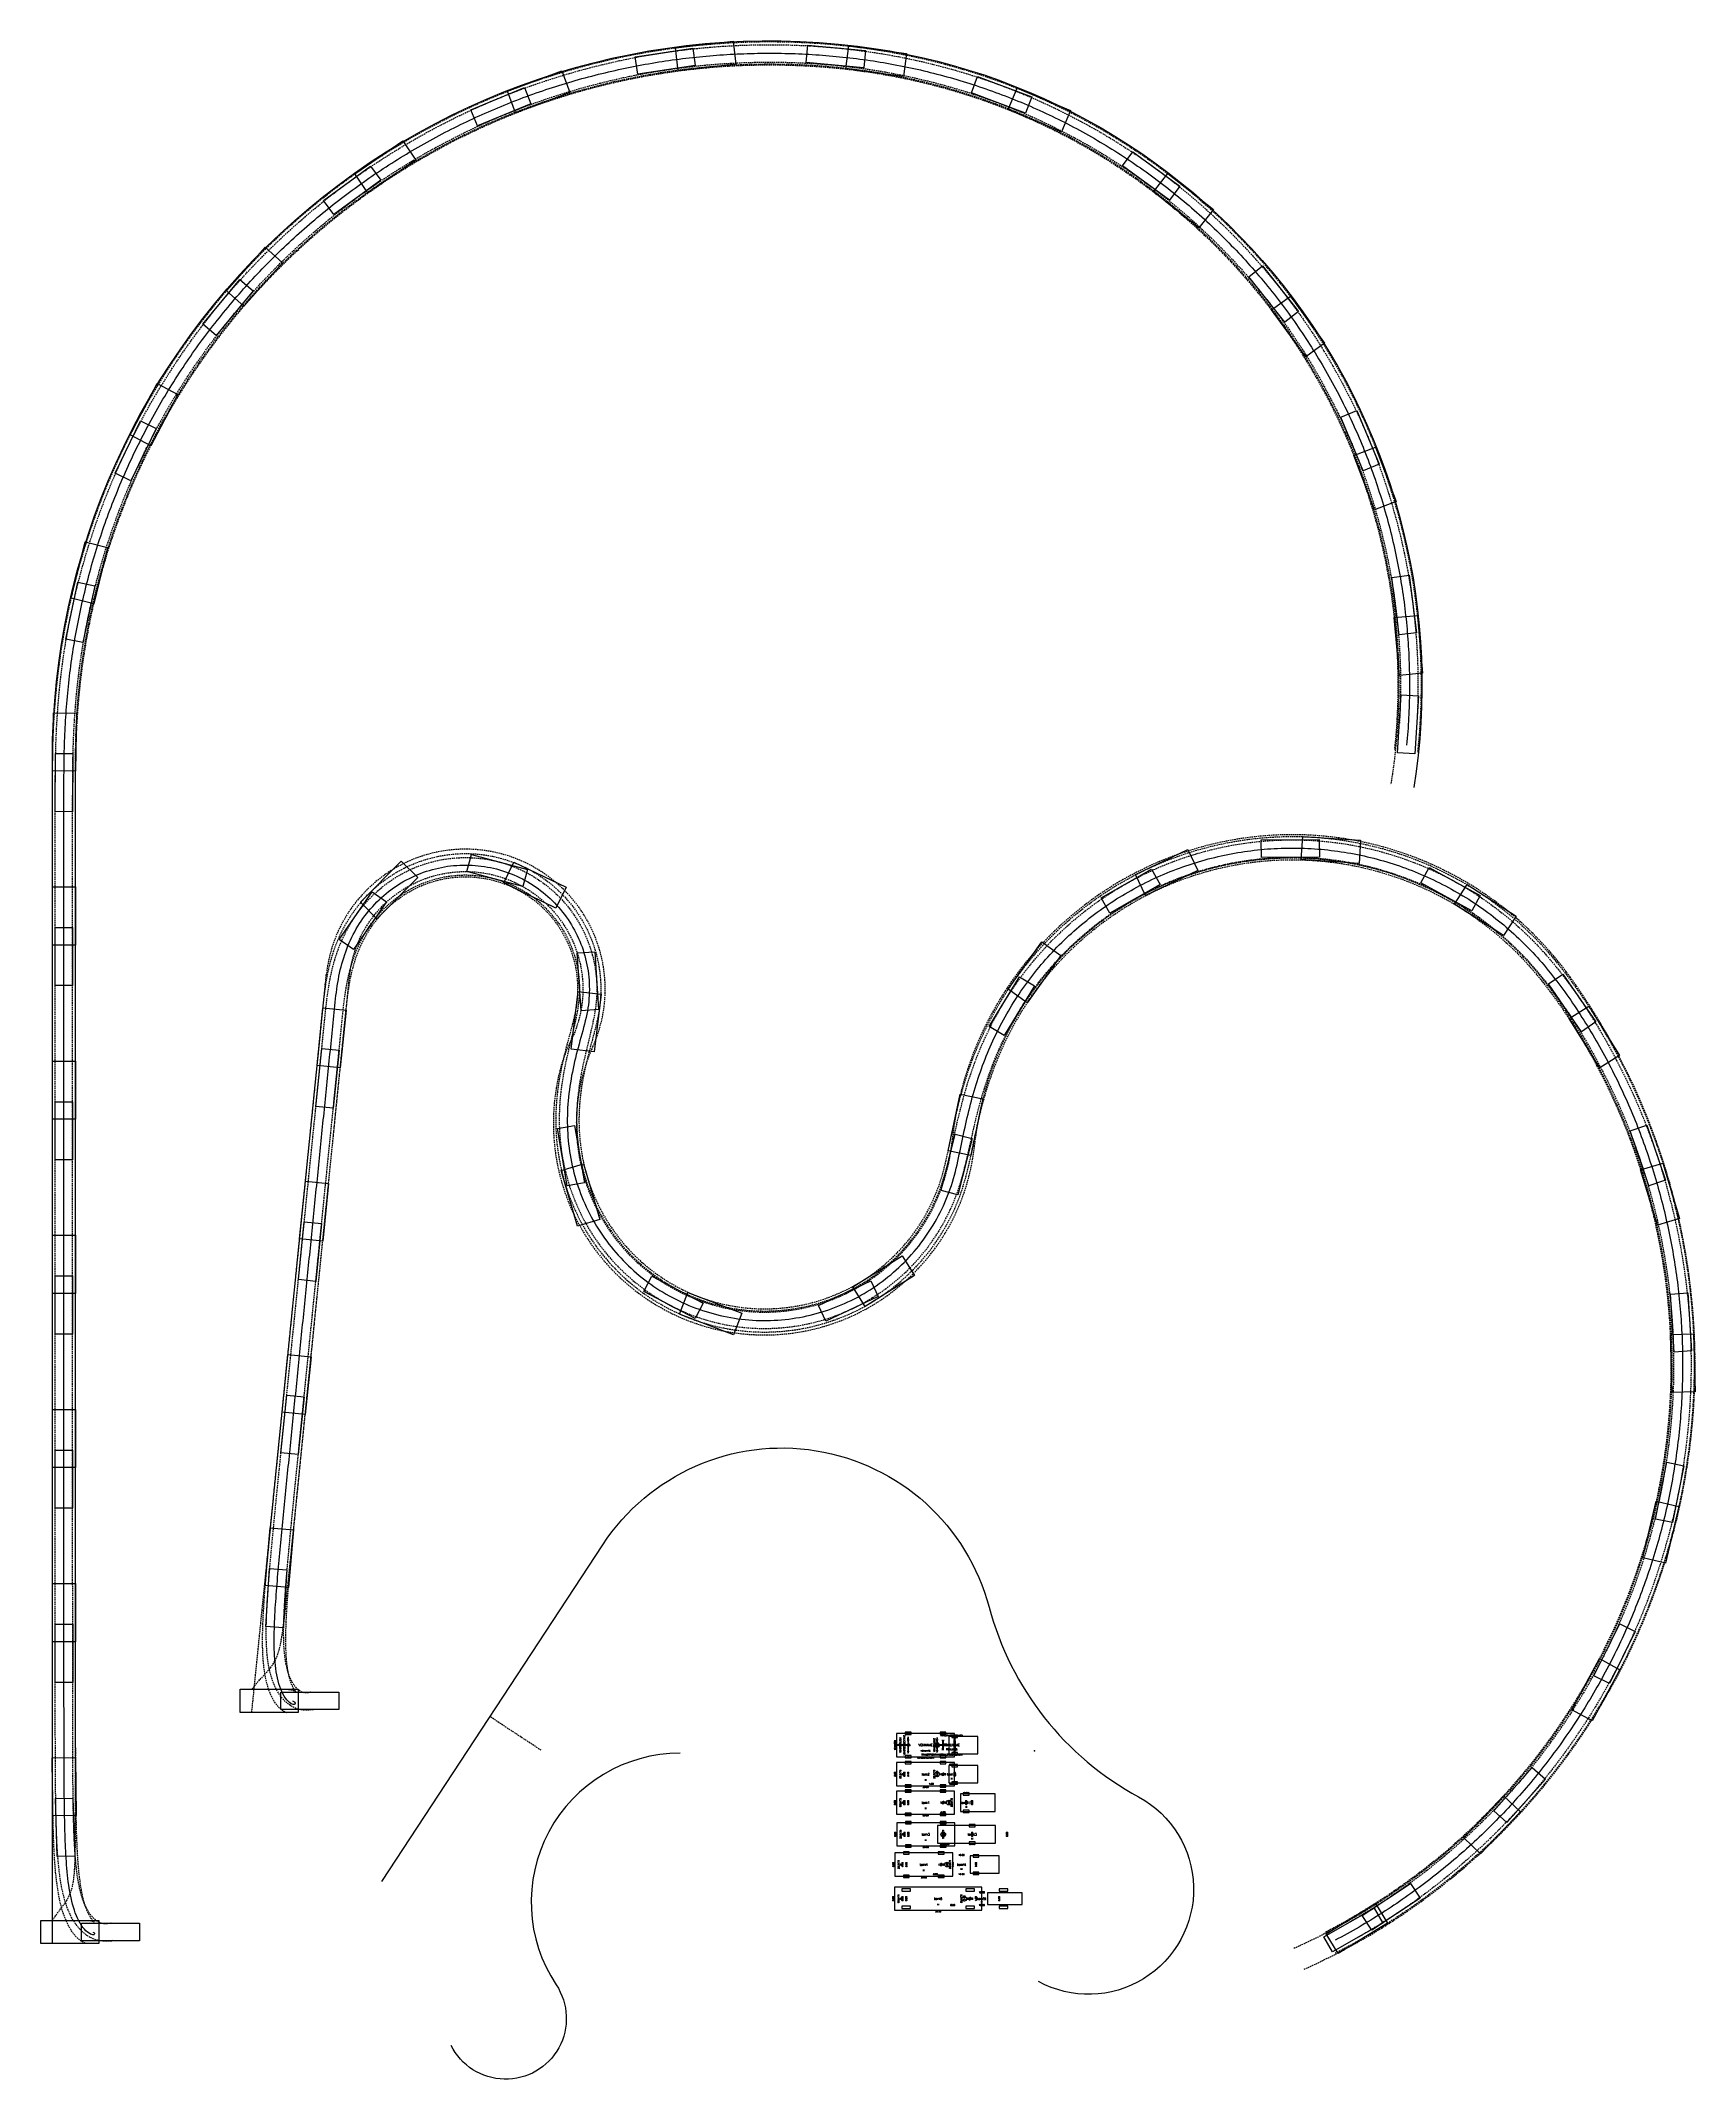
# Model space of a CAD drawing. Extents: x -16 to 1678, y -85 to 1191.
# Drawn here: x 1107 to 1678, y -85 to 617 of the extents above; entities that cross this region are included whole.
import ezdxf
from ezdxf.enums import TextEntityAlignment as Align

# ---------------------------------------------------------------- set-up
doc = ezdxf.new("R2010")
doc.units = 0
doc.header["$MEASUREMENT"] = 0
doc.linetypes.add('DASHED', pattern=[0.75, 0.5, -0.25])
for name, color, linetype in [('AttributeLayer', 7, 'Continuous'), ('C-TURN-HTCH-PATH', 3, 'Continuous'), ('C-TURN-TRAL-BODY', 2, 'Continuous'), ('C-TURN-TRAL-RLTR-PATH', 3, 'DASHED'), ('C-TURN-TRAL-RRTR-PATH', 3, 'DASHED'), ('C-TURN-TRCK-BODY', 1, 'Continuous'), ('C-TURN-TRCK-FRTR-PATH', 2, 'DASHED'), ('C-TURN-TRCK-RLTR-PATH', 1, 'DASHED'), ('C-TURN-TRCK-RRTR-PATH', 1, 'DASHED'), ('CENTERLINE', 2, 'Continuous')]:
    doc.layers.add(name, color=color, linetype=linetype)
doc.styles.get("Standard").update_dxf_attribs({"font": 'ROMANS.shx', "width": 0.95})

# ---------------------------------------------------------------- blocks, each defined once
blk = doc.blocks.new('VEHICLELIBtom1')
at = {"layer": 'C-TURN-TRAL-BODY'}
for points in [[(22, -3), (34, -3), (34, 3), (22, 3)], [(23, 2.6), (25, 2.6), (25, 3.4), (23, 3.4)], [(23, -3.4), (25, -3.4), (25, -2.6), (23, -2.6)]]:
    blk.add_lwpolyline(points, close=True, dxfattribs=at)
at = {"layer": 'C-TURN-TRCK-BODY'}
for points in [[(0, -4), (20, -4), (20, 4), (0, 4)], [(3, 3.6), (5, 3.6), (5, 4.4), (3, 4.4)], [(15, 3.6), (17, 3.6), (17, 4.4), (15, 4.4)], [(3, -4.4), (5, -4.4), (5, -3.6), (3, -3.6)], [(15, -4.4), (17, -4.4), (17, -3.6), (15, -3.6)]]:
    blk.add_lwpolyline(points, close=True, dxfattribs=at)
for centre, radius in [((18, 0), 0.8), ((4, -4), 0.2)]:
    blk.add_circle(centre, radius, dxfattribs=at)
at = {"layer": 'AttributeLayer', "flags": 8}
for tag, p in [('VEHWIDTH', (-0.53, 0)), ('VEHSTEERLOCK', (1.33, 0)), ('VEHSTEERLOCKTIME', (2.67, 0)), ('VEHWHEELWIDTH', (4, 0)), ('TRAILHAVE', (16, 0)), ('VEHREARHITCH', (18, 0)), ('VEHARTANGLE', (19, 0)), ('TRAILERWHEELWIDTH', (24, 0)), ('TRAILERWIDTH', (26, 0))]:
    blk.add_attdef(tag, text='', height=0.533, rotation=90, dxfattribs=at).set_placement(p, align=Align.MIDDLE)
for tag, height, p in [('VEHFRONTHANG', 0.533, (2, 0)), ('VEHNAME', 0.8, (10, 0)), ('VEHWHEELBASE', 0.533, (16, 0)), ('TRAILERHITCHTOWHEEL', 0.533, (24, 3.3)), ('TRAILNAME', 0.8, (24, 0)), ('VEHBODYLENGTH', 0.533, (10, -4.4)), ('VEHUNITS', 0.533, (10, -2)), ('TRAILERFRONTHANG', 0.533, (16, -3.3)), ('TRAILERBODYLENGTH', 0.533, (24, -3.3)), ('TRAILUNITS', 0.533, (24, -1.5))]:
    blk.add_attdef(tag, text='', height=height, dxfattribs=at).set_placement(p, align=Align.MIDDLE)
blk = doc.blocks.new('VEHICLELIBtom2')
at = {"layer": 'C-TURN-TRAL-BODY'}
for points in [[(18, -3), (28, -3), (28, 3), (18, 3)], [(19, 2.6), (21, 2.6), (21, 3.4), (19, 3.4)], [(19, -3.4), (21, -3.4), (21, -2.6), (19, -2.6)]]:
    blk.add_lwpolyline(points, close=True, dxfattribs=at)
at = {"layer": 'C-TURN-TRCK-BODY'}
for points in [[(0, -4), (20, -4), (20, 4), (0, 4)], [(3, 3.6), (5, 3.6), (5, 4.4), (3, 4.4)], [(15, 3.6), (17, 3.6), (17, 4.4), (15, 4.4)], [(3, -4.4), (5, -4.4), (5, -3.6), (3, -3.6)], [(15, -4.4), (17, -4.4), (17, -3.6), (15, -3.6)]]:
    blk.add_lwpolyline(points, close=True, dxfattribs=at)
for centre, radius in [((14, 0), 0.8), ((4, -4), 0.2)]:
    blk.add_circle(centre, radius, dxfattribs=at)
at = {"layer": 'AttributeLayer', "flags": 8}
for tag, p in [('VEHWIDTH', (-0.53, 0)), ('VEHSTEERLOCK', (1.33, 0)), ('VEHSTEERLOCKTIME', (2.67, 0)), ('VEHWHEELWIDTH', (4, 0)), ('VEHARTANGLE', (13, 0)), ('VEHREARHITCH', (14, 0)), ('TRAILHAVE', (16, 0)), ('TRAILERWHEELWIDTH', (20, 0)), ('TRAILERWIDTH', (20, 0))]:
    blk.add_attdef(tag, text='', height=0.533, rotation=90, dxfattribs=at).set_placement(p, align=Align.MIDDLE)
for tag, height, p in [('VEHFRONTHANG', 0.533, (2, 0)), ('VEHNAME', 0.8, (10, 0)), ('VEHWHEELBASE', 0.533, (16, 0)), ('TRAILERHITCHTOWHEEL', 0.533, (19, 3.3)), ('TRAILNAME', 0.8, (19, 0)), ('VEHBODYLENGTH', 0.533, (10, -4.4)), ('VEHUNITS', 0.533, (10, -2)), ('TRAILERFRONTHANG', 0.533, (12, -3.3)), ('TRAILERBODYLENGTH', 0.533, (19, -3.3)), ('TRAILUNITS', 0.533, (19, -1.5))]:
    blk.add_attdef(tag, text='', height=height, dxfattribs=at).set_placement(p, align=Align.MIDDLE)
blk = doc.blocks.new('VEHICLELIBtom3')
at = {"layer": 'C-TURN-TRAL-BODY'}
for points in [[(14, -3), (34, -3), (34, 3), (14, 3)], [(25, 2.6), (27, 2.6), (27, 3.4), (25, 3.4)], [(25, -3.4), (27, -3.4), (27, -2.6), (25, -2.6)]]:
    blk.add_lwpolyline(points, close=True, dxfattribs=at)
at = {"layer": 'C-TURN-TRCK-BODY'}
for points in [[(0, -4), (20, -4), (20, 4), (0, 4)], [(3, 3.6), (5, 3.6), (5, 4.4), (3, 4.4)], [(15, 3.6), (17, 3.6), (17, 4.4), (15, 4.4)], [(3, -4.4), (5, -4.4), (5, -3.6), (3, -3.6)], [(15, -4.4), (17, -4.4), (17, -3.6), (15, -3.6)]]:
    blk.add_lwpolyline(points, close=True, dxfattribs=at)
for centre, radius in [((16, 0), 0.8), ((4, -4), 0.2)]:
    blk.add_circle(centre, radius, dxfattribs=at)
at = {"layer": 'AttributeLayer', "flags": 8}
for tag, p in [('VEHWIDTH', (-0.53, 0)), ('VEHSTEERLOCK', (1.33, 0)), ('VEHSTEERLOCKTIME', (2.67, 0)), ('VEHWHEELWIDTH', (4, 0)), ('VEHREARHITCH', (16, 0)), ('VEHARTANGLE', (16, 0)), ('TRAILHAVE', (16, 0)), ('TRAILERWHEELWIDTH', (26, 0)), ('TRAILERWIDTH', (38, 0))]:
    blk.add_attdef(tag, text='', height=0.533, rotation=90, dxfattribs=at).set_placement(p, align=Align.MIDDLE)
for tag, height, p in [('VEHFRONTHANG', 0.533, (2, 0)), ('VEHNAME', 0.8, (10, 0)), ('VEHWHEELBASE', 0.533, (16, 0)), ('TRAILERHITCHTOWHEEL', 0.533, (26, 3.3)), ('TRAILNAME', 0.8, (26, 0)), ('VEHBODYLENGTH', 0.533, (10, -4.4)), ('VEHUNITS', 0.533, (10, -2)), ('TRAILERFRONTHANG', 0.533, (17, -3.3)), ('TRAILERBODYLENGTH', 0.533, (26, -3.3)), ('TRAILUNITS', 0.533, (26, -1.5))]:
    blk.add_attdef(tag, text='', height=height, dxfattribs=at).set_placement(p, align=Align.MIDDLE)
blk = doc.blocks.new('VEHICLELIBtom4')
at = {"layer": 'C-TURN-TRAL-BODY'}
for points in [[(26, -3), (36, -3), (36, 3), (26, 3)], [(27, 2.6), (29, 2.6), (29, 3.4), (27, 3.4)], [(27, -3.4), (29, -3.4), (29, -2.6), (27, -2.6)]]:
    blk.add_lwpolyline(points, close=True, dxfattribs=at)
at = {"layer": 'C-TURN-TRCK-BODY'}
for points in [[(0, -4), (20, -4), (20, 4), (0, 4)], [(3, 3.6), (5, 3.6), (5, 4.4), (3, 4.4)], [(15, 3.6), (17, 3.6), (17, 4.4), (15, 4.4)], [(3, -4.4), (5, -4.4), (5, -3.6), (3, -3.6)], [(15, -4.4), (17, -4.4), (17, -3.6), (15, -3.6)]]:
    blk.add_lwpolyline(points, close=True, dxfattribs=at)
for centre, radius in [((18, 0), 0.8), ((4, -4), 0.2)]:
    blk.add_circle(centre, radius, dxfattribs=at)
at = {"layer": 'AttributeLayer', "flags": 8}
for tag, p in [('VEHWIDTH', (-0.53, 0)), ('VEHSTEERLOCK', (1.33, 0)), ('VEHSTEERLOCKTIME', (2.67, 0)), ('VEHWHEELWIDTH', (4, 0)), ('TRAILHAVE', (16, 0)), ('VEHREARHITCH', (18, 0)), ('VEHARTANGLE', (19, 0)), ('TRAILERWIDTH', (20, 0)), ('TRAILERWHEELWIDTH', (28, 0))]:
    blk.add_attdef(tag, text='', height=0.533, rotation=90, dxfattribs=at).set_placement(p, align=Align.MIDDLE)
for tag, height, p in [('VEHFRONTHANG', 0.533, (2, 0)), ('VEHNAME', 0.8, (10, 0)), ('VEHWHEELBASE', 0.533, (16, 0)), ('TRAILERHITCHTOWHEEL', 0.533, (23, 3.3)), ('TRAILNAME', 0.8, (23, 0)), ('VEHBODYLENGTH', 0.533, (10, -4.4)), ('VEHUNITS', 0.533, (10, -2)), ('TRAILERFRONTHANG', 0.533, (14, -3.3)), ('TRAILERBODYLENGTH', 0.533, (23, -3.3)), ('TRAILUNITS', 0.533, (23, -1.5))]:
    blk.add_attdef(tag, text='', height=height, dxfattribs=at).set_placement(p, align=Align.MIDDLE)
blk = doc.blocks.new('VEHICLELIBtom5')
at = {"layer": 'C-TURN-TRAL-BODY'}
for points in [[(32, -2), (44, -2), (44, 2), (32, 2)], [(36, 2.6), (39, 2.6), (39, 3.4), (36, 3.4)], [(36, -3.4), (39, -3.4), (39, -2.6), (36, -2.6)]]:
    blk.add_lwpolyline(points, close=True, dxfattribs=at)
at = {"layer": 'C-TURN-TRCK-BODY'}
for points in [[(0, -4), (30, -4), (30, 4), (0, 4)], [(2.5, 2.6), (5.5, 2.6), (5.5, 3.4), (2.5, 3.4)], [(24.5, 2.6), (27.5, 2.6), (27.5, 3.4), (24.5, 3.4)], [(2.5, -3.4), (5.5, -3.4), (5.5, -2.6), (2.5, -2.6)], [(24.5, -3.4), (27.5, -3.4), (27.5, -2.6), (24.5, -2.6)]]:
    blk.add_lwpolyline(points, close=True, dxfattribs=at)
for centre, radius in [((4, 0), 0.2), ((24, 0), 0.8)]:
    blk.add_circle(centre, radius, dxfattribs=at)
at = {"layer": 'AttributeLayer', "flags": 8}
for tag, p in [('VEHWIDTH', (-0.53, 0)), ('VEHSTEERLOCK', (1.33, 0)), ('VEHSTEERLOCKTIME', (2.67, 0)), ('VEHWHEELWIDTH', (4, 0)), ('VEHARTANGLE', (23, 0)), ('VEHREARHITCH', (24, 0)), ('TRAILHAVE', (26, 0)), ('TRAILERWIDTH', (28, 0)), ('TRAILERWHEELWIDTH', (36, 0))]:
    blk.add_attdef(tag, text='', height=0.533, rotation=90, dxfattribs=at).set_placement(p, align=Align.MIDDLE)
for tag, height, p in [('VEHFRONTHANG', 0.533, (2, 0)), ('VEHNAME', 0.8, (15, 0)), ('VEHWHEELBASE', 0.533, (26, 0)), ('TRAILERHITCHTOWHEEL', 0.533, (30, 2.2)), ('TRAILNAME', 0.8, (30, 0)), ('VEHBODYLENGTH', 0.533, (15, -4.4)), ('VEHUNITS', 0.533, (15, -2)), ('TRAILERFRONTHANG', 0.533, (20, -2.2)), ('TRAILERBODYLENGTH', 0.533, (30, -2.2)), ('TRAILUNITS', 0.533, (30, -1))]:
    blk.add_attdef(tag, text='', height=height, dxfattribs=at).set_placement(p, align=Align.MIDDLE)

msp = doc.modelspace()

# ---------------------------------------------------------------- linework, layer by layer
msp.add_lwpolyline([(1111.38, -38.6), (1111.38, 369.71, -0.450677), (1388.86, 615.04, -0.425164), (1580.57, 359.63, -0.29526)], format="xyb")
at = {"layer": 'C-TURN-HTCH-PATH', "flags": 128}
for points in [[(1125.38, -34.6), (1125.7, -34.81), (1125.89, -35.04), (1125.93, -35.25), (1125.84, -35.42), (1125.64, -35.52), (1125.33, -35.55), (1124.94, -35.48), (1124.5, -35.31), (1124.01, -35.04), (1123.49, -34.67), (1122.96, -34.21), (1122.44, -33.66), (1121.92, -33.04), (1121.42, -32.34), (1120.94, -31.57), (1120.49, -30.75), (1120.06, -29.88), (1119.66, -28.97), (1119.29, -28.02), (1118.95, -27.03), (1118.63, -26.02), (1118.34, -24.98), (1118.07, -23.93), (1117.82, -22.85), (1117.6, -21.76), (1117.4, -20.65), (1117.21, -19.54), (1117.04, -18.41), (1116.88, -17.27), (1116.74, -16.13), (1116.61, -14.98), (1116.5, -13.82), (1116.39, -12.66), (1116.3, -11.5), (1116.21, -10.33), (1116.13, -9.16), (1116.06, -7.98), (1116, -6.8), (1115.94, -5.62), (1115.88, -4.44), (1115.84, -3.26), (1115.79, -2.07), (1115.75, -0.88), (1115.72, 0.31), (1115.68, 1.5), (1115.65, 2.69), (1115.63, 3.88), (1115.6, 5.07), (1115.58, 6.27), (1115.56, 7.46), (1115.54, 8.65), (1115.53, 9.85), (1115.51, 11.04), (1115.5, 12.24), (1115.49, 13.44), (1115.48, 14.63), (1115.47, 15.83), (1115.46, 17.03), (1115.45, 18.23), (1115.44, 19.42), (1115.44, 20.62), (1115.43, 21.82), (1115.43, 23.02), (1115.42, 24.22), (1115.42, 25.42), (1115.41, 26.62), (1115.41, 27.81), (1115.41, 29.01), (1115.4, 30.21), (1115.4, 31.41), (1115.4, 32.61), (1115.4, 33.81), (1115.39, 35.01), (1115.39, 36.21), (1115.39, 37.41), (1115.39, 38.61), (1115.39, 39.81), (1115.39, 41.01), (1115.39, 42.21), (1115.38, 43.41), (1115.38, 44.61), (1115.38, 45.81), (1115.38, 47.01), (1115.38, 48.21), (1115.38, 49.41), (1115.38, 50.61), (1115.38, 51.81), (1115.38, 53.01), (1115.38, 54.21), (1115.38, 55.41), (1115.38, 56.61), (1115.38, 57.81), (1115.38, 59.01), (1115.38, 60.21), (1115.38, 61.41), (1115.38, 62.61), (1115.38, 63.81), (1115.38, 65), (1115.38, 66.2), (1115.38, 67.4), (1115.38, 68.6), (1115.38, 69.8), (1115.38, 71), (1115.38, 72.2), (1115.38, 73.4), (1115.38, 74.6), (1115.38, 75.8), (1115.38, 77), (1115.38, 78.2), (1115.38, 79.4), (1115.38, 80.6), (1115.38, 81.8), (1115.38, 83), (1115.38, 84.2), (1115.38, 85.4), (1115.38, 86.6), (1115.38, 87.8), (1115.38, 89), (1115.38, 90.2), (1115.38, 91.4), (1115.38, 92.6), (1115.38, 93.8), (1115.38, 95), (1115.38, 96.2), (1115.38, 97.4), (1115.38, 98.6), (1115.38, 99.8), (1115.38, 101), (1115.38, 102.2), (1115.38, 103.4), (1115.38, 104.6), (1115.38, 105.8), (1115.38, 107), (1115.38, 108.2), (1115.38, 109.4), (1115.38, 110.6), (1115.38, 111.8), (1115.38, 113), (1115.38, 114.2), (1115.38, 115.4), (1115.38, 116.6), (1115.38, 117.8), (1115.38, 119), (1115.38, 120.2), (1115.38, 121.4), (1115.38, 122.6), (1115.38, 123.8), (1115.38, 125), (1115.38, 126.2), (1115.38, 127.4), (1115.38, 128.6), (1115.38, 129.8), (1115.38, 131), (1115.38, 132.2), (1115.38, 133.4), (1115.38, 134.6), (1115.38, 135.8), (1115.38, 137), (1115.38, 138.2), (1115.38, 139.4), (1115.38, 140.6), (1115.38, 141.8), (1115.38, 143), (1115.38, 144.2), (1115.38, 145.4), (1115.38, 146.6), (1115.38, 147.8), (1115.38, 149), (1115.38, 150.2), (1115.38, 151.4), (1115.38, 152.6), (1115.38, 153.8), (1115.38, 155), (1115.38, 156.2), (1115.38, 157.4), (1115.38, 158.6), (1115.38, 159.8), (1115.38, 161), (1115.38, 162.2), (1115.38, 163.4), (1115.38, 164.6), (1115.38, 165.8), (1115.38, 167), (1115.38, 168.2), (1115.38, 169.4), (1115.38, 170.6), (1115.38, 171.8), (1115.38, 173), (1115.38, 174.2), (1115.38, 175.4), (1115.38, 176.6), (1115.38, 177.8), (1115.38, 179), (1115.38, 180.2), (1115.38, 181.4), (1115.38, 182.6), (1115.38, 183.8), (1115.38, 185), (1115.38, 186.2), (1115.38, 187.4), (1115.38, 188.6), (1115.38, 189.8), (1115.38, 191), (1115.38, 192.2), (1115.38, 193.4), (1115.38, 194.6), (1115.38, 195.8), (1115.38, 197), (1115.38, 198.2), (1115.38, 199.4), (1115.38, 200.6), (1115.38, 201.8), (1115.38, 203), (1115.38, 204.2), (1115.38, 205.4), (1115.38, 206.6), (1115.38, 207.8), (1115.38, 209), (1115.38, 210.2), (1115.38, 211.4), (1115.38, 212.6), (1115.38, 213.8), (1115.38, 215), (1115.38, 216.2), (1115.38, 217.4), (1115.38, 218.6), (1115.38, 219.8), (1115.38, 221), (1115.38, 222.2), (1115.38, 223.4), (1115.38, 224.6), (1115.38, 225.8), (1115.38, 227), (1115.38, 228.2), (1115.38, 229.4), (1115.38, 230.6), (1115.38, 231.8), (1115.38, 233), (1115.38, 234.2), (1115.38, 235.4), (1115.38, 236.6), (1115.38, 237.8), (1115.38, 239), (1115.38, 240.2), (1115.38, 241.4), (1115.38, 242.6), (1115.38, 243.8), (1115.38, 245), (1115.38, 246.2), (1115.38, 247.4), (1115.38, 248.6), (1115.38, 249.8), (1115.38, 251), (1115.38, 252.2), (1115.38, 253.4), (1115.38, 254.6), (1115.38, 255.8), (1115.38, 257), (1115.38, 258.2), (1115.38, 259.4), (1115.38, 260.6), (1115.38, 261.8), (1115.38, 263), (1115.38, 264.2), (1115.38, 265.4), (1115.38, 266.6), (1115.38, 267.8), (1115.38, 269), (1115.38, 270.2), (1115.38, 271.4), (1115.38, 272.6), (1115.38, 273.8), (1115.38, 275), (1115.38, 276.2), (1115.38, 277.4), (1115.38, 278.6), (1115.38, 279.8), (1115.38, 281), (1115.38, 282.2), (1115.38, 283.4), (1115.38, 284.6), (1115.38, 285.8), (1115.38, 287), (1115.38, 288.2), (1115.38, 289.4), (1115.38, 290.6), (1115.38, 291.8), (1115.38, 293), (1115.38, 294.2), (1115.38, 295.4), (1115.38, 296.6), (1115.38, 297.8), (1115.38, 299), (1115.38, 300.2), (1115.38, 301.4), (1115.38, 302.6), (1115.38, 303.8), (1115.38, 305), (1115.38, 306.2), (1115.38, 307.4), (1115.38, 308.6), (1115.38, 309.8), (1115.38, 311), (1115.38, 312.2), (1115.38, 313.4), (1115.38, 314.6), (1115.38, 315.8), (1115.38, 317), (1115.38, 318.2), (1115.38, 319.4), (1115.38, 320.6), (1115.38, 321.8), (1115.38, 323), (1115.38, 324.2), (1115.38, 325.4), (1115.38, 326.6), (1115.38, 327.8), (1115.38, 329), (1115.38, 330.2), (1115.38, 331.4), (1115.38, 332.6), (1115.38, 333.8), (1115.38, 335), (1115.38, 336.2), (1115.38, 337.4), (1115.38, 338.6), (1115.38, 339.8), (1115.38, 341), (1115.38, 342.2), (1115.38, 343.4), (1115.38, 344.6), (1115.38, 345.8), (1115.38, 347), (1115.38, 348.2), (1115.38, 349.4), (1115.38, 350.6), (1115.38, 351.8), (1115.38, 353), (1115.38, 354.2), (1115.38, 355.4), (1115.37, 356.6), (1115.37, 357.8), (1115.37, 359), (1115.37, 360.19), (1115.38, 361.39), (1115.38, 362.58), (1115.38, 363.77), (1115.39, 364.96), (1115.4, 366.15), (1115.41, 367.33), (1115.43, 368.52), (1115.45, 369.71), (1115.47, 370.89), (1115.5, 372.08), (1115.53, 373.26), (1115.56, 374.44), (1115.6, 375.63), (1115.65, 376.81), (1115.69, 377.99), (1115.75, 379.17), (1115.81, 380.35), (1115.87, 381.53), (1115.94, 382.71), (1116.01, 383.89), (1116.09, 385.07), (1116.17, 386.25), (1116.26, 387.43), (1116.35, 388.6), (1116.45, 389.78), (1116.55, 390.96), (1116.66, 392.13), (1116.78, 393.31), (1116.9, 394.48), (1117.02, 395.65), (1117.15, 396.83), (1117.29, 398), (1117.43, 399.17), (1117.58, 400.34), (1117.73, 401.51), (1117.89, 402.68), (1118.06, 403.85), (1118.23, 405.01), (1118.4, 406.18), (1118.58, 407.35), (1118.77, 408.51), (1118.96, 409.67), (1119.16, 410.84), (1119.36, 412), (1119.57, 413.16), (1119.78, 414.32), (1120, 415.48), (1120.23, 416.63), (1120.46, 417.79), (1120.7, 418.95), (1120.94, 420.1), (1121.19, 421.25), (1121.44, 422.41), (1121.7, 423.56), (1121.96, 424.71), (1122.23, 425.85), (1122.51, 427), (1122.79, 428.15), (1123.08, 429.29), (1123.37, 430.43), (1123.67, 431.57), (1123.97, 432.71), (1124.28, 433.85), (1124.59, 434.99), (1124.91, 436.12), (1125.24, 437.26), (1125.57, 438.39), (1125.9, 439.52), (1126.25, 440.65), (1126.59, 441.77), (1126.95, 442.9), (1127.3, 444.02), (1127.67, 445.14), (1128.04, 446.26), (1128.41, 447.38), (1128.79, 448.5), (1129.17, 449.61), (1129.57, 450.73), (1129.96, 451.84), (1130.36, 452.95), (1130.77, 454.05), (1131.18, 455.16), (1131.6, 456.26), (1132.02, 457.36), (1132.45, 458.46), (1132.88, 459.56), (1133.32, 460.65), (1133.77, 461.74), (1134.22, 462.83), (1134.67, 463.92), (1135.13, 465.01), (1135.6, 466.09), (1136.07, 467.17), (1136.54, 468.25), (1137.02, 469.33), (1137.51, 470.4), (1138, 471.47), (1138.5, 472.54), (1139, 473.61), (1139.51, 474.67), (1140.02, 475.74), (1140.54, 476.8), (1141.06, 477.85), (1141.59, 478.91), (1142.12, 479.96), (1142.66, 481.01), (1143.2, 482.06), (1143.75, 483.1), (1144.3, 484.14), (1144.86, 485.18), (1145.42, 486.22), (1145.99, 487.25), (1146.56, 488.28), (1147.14, 489.31), (1147.72, 490.33), (1148.31, 491.36), (1148.9, 492.38), (1149.5, 493.39), (1150.11, 494.41), (1150.71, 495.42), (1151.33, 496.42), (1151.94, 497.43), (1152.57, 498.43), (1153.19, 499.43), (1153.83, 500.42), (1154.46, 501.42), (1155.1, 502.41), (1155.75, 503.39), (1156.4, 504.37), (1157.06, 505.35), (1157.72, 506.33), (1158.38, 507.3), (1159.05, 508.27), (1159.73, 509.24), (1160.41, 510.2), (1161.09, 511.16), (1161.78, 512.12), (1162.48, 513.08), (1163.17, 514.03), (1163.88, 514.97), (1164.58, 515.92), (1165.3, 516.86), (1166.01, 517.79), (1166.73, 518.73), (1167.46, 519.65), (1168.19, 520.58), (1168.93, 521.5), (1169.66, 522.42), (1170.41, 523.34), (1171.16, 524.25), (1171.91, 525.16), (1172.67, 526.06), (1173.43, 526.96), (1174.19, 527.86), (1174.96, 528.75), (1175.74, 529.64), (1176.51, 530.53), (1177.3, 531.41), (1178.08, 532.29), (1178.88, 533.16), (1179.67, 534.03), (1180.47, 534.9), (1181.28, 535.76), (1182.08, 536.62), (1182.9, 537.47), (1183.71, 538.32), (1184.53, 539.17), (1185.36, 540.01), (1186.19, 540.85), (1187.02, 541.69), (1187.86, 542.52), (1188.7, 543.35), (1189.54, 544.17), (1190.39, 544.99), (1191.24, 545.8), (1192.1, 546.61), (1192.96, 547.42), (1193.83, 548.22), (1194.69, 549.02), (1195.57, 549.81), (1196.44, 550.6), (1197.32, 551.38), (1198.21, 552.16), (1199.09, 552.94), (1199.99, 553.71), (1200.88, 554.48), (1201.78, 555.24), (1202.68, 556), (1203.59, 556.76), (1204.5, 557.51), (1205.41, 558.25), (1206.33, 558.99), (1207.25, 559.73), (1208.17, 560.46), (1209.1, 561.19), (1210.03, 561.91), (1210.97, 562.63), (1211.91, 563.35), (1212.85, 564.06), (1213.79, 564.76), (1214.74, 565.46), (1215.69, 566.16), (1216.65, 566.85), (1217.61, 567.54), (1218.57, 568.22), (1219.53, 568.9), (1220.5, 569.57), (1221.48, 570.24), (1222.45, 570.9), (1223.43, 571.56), (1224.41, 572.21), (1225.39, 572.86), (1226.38, 573.5), (1227.37, 574.14), (1228.37, 574.78), (1229.36, 575.41), (1230.36, 576.03), (1231.37, 576.65), (1232.37, 577.27), (1233.38, 577.88), (1234.39, 578.48), (1235.41, 579.08), (1236.43, 579.68), (1237.45, 580.27), (1238.47, 580.85), (1239.5, 581.44), (1240.53, 582.01), (1241.56, 582.58), (1242.59, 583.15), (1243.63, 583.71), (1244.67, 584.26), (1245.72, 584.81), (1246.76, 585.36), (1247.81, 585.9), (1248.86, 586.43), (1249.91, 586.96), (1250.97, 587.49), (1252.03, 588.01), (1253.09, 588.52), (1254.15, 589.03), (1255.22, 589.54), (1256.29, 590.04), (1257.36, 590.53), (1258.43, 591.02), (1259.51, 591.5), (1260.58, 591.98), (1261.66, 592.45), (1262.75, 592.92), (1263.83, 593.38), (1264.92, 593.84), (1266.01, 594.29), (1267.1, 594.74), (1268.19, 595.18), (1269.29, 595.62), (1270.39, 596.05), (1271.49, 596.47), (1272.59, 596.89), (1273.69, 597.31), (1274.8, 597.72), (1275.9, 598.12), (1277.01, 598.52), (1278.13, 598.91), (1279.24, 599.3), (1280.36, 599.68), (1281.47, 600.06), (1282.59, 600.43), (1283.71, 600.8), (1284.84, 601.16), (1285.96, 601.51), (1287.09, 601.86), (1288.21, 602.21), (1289.34, 602.55), (1290.47, 602.88), (1291.61, 603.21), (1292.74, 603.53), (1293.88, 603.85), (1295.01, 604.16), (1296.15, 604.46), (1297.29, 604.76), (1298.44, 605.06), (1299.58, 605.35), (1300.72, 605.63), (1301.87, 605.91), (1303.02, 606.18), (1304.17, 606.45), (1305.32, 606.71), (1306.47, 606.96), (1307.62, 607.21), (1308.77, 607.46), (1309.93, 607.7), (1311.08, 607.93), (1312.24, 608.16), (1313.4, 608.38), (1314.56, 608.6), (1315.72, 608.81), (1316.88, 609.01), (1318.04, 609.21), (1319.2, 609.41), (1320.37, 609.6), (1321.53, 609.78), (1322.7, 609.95), (1323.87, 610.13), (1325.03, 610.29), (1326.2, 610.45), (1327.37, 610.61), (1328.54, 610.75), (1329.71, 610.9), (1330.88, 611.03), (1332.05, 611.17), (1333.23, 611.29), (1334.4, 611.41), (1335.57, 611.53), (1336.75, 611.64), (1337.92, 611.74), (1339.1, 611.84), (1340.27, 611.93), (1341.45, 612.01), (1342.63, 612.09), (1343.8, 612.17), (1344.98, 612.24), (1346.16, 612.3), (1347.33, 612.36), (1348.51, 612.41), (1349.69, 612.45), (1350.87, 612.49), (1352.05, 612.53), (1353.23, 612.56), (1354.41, 612.58), (1355.59, 612.6), (1356.76, 612.61), (1357.94, 612.62), (1359.12, 612.62), (1360.3, 612.61), (1361.48, 612.6), (1362.66, 612.58), (1363.84, 612.56), (1365.02, 612.53), (1366.2, 612.5), (1367.38, 612.46), (1368.55, 612.41), (1369.73, 612.36), (1370.91, 612.3), (1372.09, 612.24), (1373.26, 612.17), (1374.44, 612.1), (1375.62, 612.02), (1376.79, 611.93), (1377.97, 611.84), (1379.14, 611.74), (1380.32, 611.64), (1381.49, 611.53), (1382.66, 611.42), (1383.83, 611.3), (1385, 611.17), (1386.18, 611.04), (1387.34, 610.9), (1388.51, 610.75), (1389.68, 610.6), (1390.85, 610.45), (1392.01, 610.28), (1393.18, 610.11), (1394.34, 609.94), (1395.51, 609.76), (1396.67, 609.57), (1397.83, 609.38), (1398.99, 609.18), (1400.15, 608.97), (1401.3, 608.76), (1402.46, 608.54), (1403.62, 608.32), (1404.77, 608.09), (1405.92, 607.85), (1407.07, 607.61), (1408.22, 607.36), (1409.37, 607.1), (1410.52, 606.84), (1411.67, 606.57), (1412.81, 606.3), (1413.95, 606.02), (1415.1, 605.73), (1416.24, 605.44), (1417.37, 605.14), (1418.51, 604.84), (1419.64, 604.52), (1420.78, 604.21), (1421.91, 603.88), (1423.04, 603.56), (1424.17, 603.22), (1425.29, 602.88), (1426.42, 602.53), (1427.54, 602.18), (1428.66, 601.82), (1429.78, 601.45), (1430.9, 601.08), (1432.01, 600.7), (1433.12, 600.32), (1434.23, 599.93), (1435.34, 599.53), (1436.45, 599.13), (1437.55, 598.72), (1438.65, 598.31), (1439.75, 597.89), (1440.85, 597.47), (1441.94, 597.03), (1443.03, 596.6), (1444.12, 596.15), (1445.21, 595.7), (1446.3, 595.25), (1447.38, 594.79), (1448.46, 594.32), (1449.54, 593.85), (1450.61, 593.37), (1451.69, 592.89), (1452.75, 592.4), (1453.82, 591.9), (1454.89, 591.4), (1455.95, 590.89), (1457.01, 590.38), (1458.06, 589.86), (1459.12, 589.34), (1460.17, 588.81), (1461.21, 588.27), (1462.26, 587.73), (1463.3, 587.18), (1464.34, 586.63), (1465.38, 586.07), (1466.41, 585.51), (1467.44, 584.94), (1468.46, 584.36), (1469.49, 583.78), (1470.51, 583.19), (1471.52, 582.6), (1472.54, 582.01), (1473.55, 581.4), (1474.56, 580.79), (1475.56, 580.18), (1476.56, 579.56), (1477.56, 578.94), (1478.55, 578.31), (1479.54, 577.67), (1480.53, 577.03), (1481.51, 576.39), (1482.49, 575.73), (1483.47, 575.08), (1484.44, 574.42), (1485.41, 573.75), (1486.38, 573.08), (1487.34, 572.4), (1488.3, 571.72), (1489.25, 571.03), (1490.2, 570.34), (1491.15, 569.64), (1492.09, 568.93), (1493.03, 568.23), (1493.97, 567.51), (1494.9, 566.79), (1495.83, 566.07), (1496.75, 565.34), (1497.67, 564.61), (1498.59, 563.87), (1499.5, 563.13), (1500.41, 562.38), (1501.31, 561.63), (1502.21, 560.87), (1503.11, 560.1), (1504, 559.34), (1504.89, 558.56), (1505.77, 557.79), (1506.65, 557), (1507.52, 556.22), (1508.39, 555.43), (1509.26, 554.63), (1510.12, 553.83), (1510.98, 553.02), (1511.83, 552.21), (1512.68, 551.4), (1513.53, 550.58), (1514.37, 549.75), (1515.2, 548.93), (1516.03, 548.09), (1516.86, 547.25), (1517.68, 546.41), (1518.5, 545.57), (1519.31, 544.71), (1520.12, 543.86), (1520.92, 543), (1521.72, 542.14), (1522.52, 541.27), (1523.3, 540.4), (1524.09, 539.52), (1524.87, 538.64), (1525.64, 537.75), (1526.41, 536.86), (1527.18, 535.97), (1527.94, 535.07), (1528.7, 534.17), (1529.45, 533.26), (1530.19, 532.35), (1530.93, 531.44), (1531.67, 530.52), (1532.4, 529.6), (1533.13, 528.67), (1533.85, 527.74), (1534.56, 526.81), (1535.27, 525.87), (1535.98, 524.93), (1536.68, 523.99), (1537.38, 523.04), (1538.07, 522.08), (1538.75, 521.13), (1539.43, 520.17), (1540.11, 519.2), (1540.78, 518.24), (1541.44, 517.26), (1542.1, 516.29), (1542.76, 515.31), (1543.4, 514.33), (1544.05, 513.34), (1544.68, 512.36), (1545.32, 511.36), (1545.94, 510.37), (1546.57, 509.37), (1547.18, 508.37), (1547.79, 507.36), (1548.4, 506.35), (1549, 505.34), (1549.59, 504.33), (1550.18, 503.31), (1550.77, 502.28), (1551.34, 501.26), (1551.92, 500.23), (1552.48, 499.2), (1553.04, 498.17), (1553.6, 497.13), (1554.15, 496.09), (1554.69, 495.05), (1555.23, 494), (1555.77, 492.95), (1556.29, 491.9), (1556.82, 490.84), (1557.33, 489.79), (1557.84, 488.73), (1558.35, 487.66), (1558.84, 486.6), (1559.34, 485.53), (1559.82, 484.46), (1560.31, 483.38), (1560.78, 482.31), (1561.25, 481.23), (1561.72, 480.15), (1562.17, 479.06), (1562.63, 477.98), (1563.07, 476.89), (1563.51, 475.8), (1563.95, 474.7), (1564.37, 473.61), (1564.8, 472.51), (1565.21, 471.41), (1565.62, 470.31), (1566.03, 469.2), (1566.43, 468.1), (1566.82, 466.99), (1567.21, 465.88), (1567.59, 464.76), (1567.96, 463.65), (1568.33, 462.53), (1568.69, 461.41), (1569.05, 460.29), (1569.4, 459.17), (1569.75, 458.04), (1570.08, 456.91), (1570.42, 455.78), (1570.74, 454.65), (1571.06, 453.52), (1571.38, 452.39), (1571.68, 451.25), (1571.98, 450.11), (1572.28, 448.98), (1572.57, 447.83), (1572.85, 446.69), (1573.13, 445.55), (1573.4, 444.4), (1573.66, 443.26), (1573.92, 442.11), (1574.17, 440.96), (1574.42, 439.81), (1574.66, 438.66), (1574.89, 437.5), (1575.12, 436.35), (1575.34, 435.19), (1575.55, 434.04), (1575.76, 432.88), (1575.96, 431.72), (1576.16, 430.56), (1576.35, 429.4), (1576.53, 428.24), (1576.71, 427.07), (1576.88, 425.91), (1577.04, 424.74), (1577.2, 423.58), (1577.35, 422.41), (1577.5, 421.24), (1577.64, 420.07), (1577.77, 418.91), (1577.9, 417.74), (1578.02, 416.56), (1578.13, 415.39), (1578.24, 414.22), (1578.34, 413.05), (1578.43, 411.88), (1578.52, 410.7), (1578.6, 409.53), (1578.68, 408.36), (1578.75, 407.18), (1578.81, 406.01), (1578.87, 404.83), (1578.92, 403.66), (1578.96, 402.48), (1579, 401.3), (1579.03, 400.13), (1579.05, 398.95), (1579.07, 397.77), (1579.08, 396.6), (1579.09, 395.42), (1579.09, 394.24), (1579.08, 393.07), (1579.07, 391.89), (1579.05, 390.71), (1579.02, 389.54), (1578.99, 388.36), (1578.95, 387.19), (1578.91, 386.01), (1578.85, 384.83), (1578.8, 383.66), (1578.73, 382.48), (1578.66, 381.31), (1578.58, 380.14), (1578.5, 378.96), (1578.41, 377.79), (1578.31, 376.62), (1578.21, 375.44), (1578.1, 374.27)], [(1194.1, 45), (1194.55, 44.78), (1194.86, 44.53), (1195.02, 44.28), (1195.05, 44.07), (1194.94, 43.91), (1194.73, 43.83), (1194.42, 43.83), (1194.04, 43.94), (1193.61, 44.15), (1193.15, 44.47), (1192.68, 44.89), (1192.2, 45.4), (1191.73, 45.99), (1191.28, 46.67), (1190.85, 47.42), (1190.45, 48.22), (1190.08, 49.08), (1189.75, 49.99), (1189.44, 50.94), (1189.17, 51.93), (1188.92, 52.94), (1188.71, 53.98), (1188.52, 55.04), (1188.36, 56.12), (1188.23, 57.21), (1188.11, 58.32), (1188.02, 59.44), (1187.95, 60.57), (1187.89, 61.71), (1187.85, 62.85), (1187.82, 64.01), (1187.81, 65.16), (1187.81, 66.32), (1187.82, 67.49), (1187.85, 68.66), (1187.88, 69.83), (1187.92, 71.01), (1187.96, 72.18), (1188.02, 73.36), (1188.08, 74.54), (1188.14, 75.72), (1188.22, 76.91), (1188.29, 78.09), (1188.37, 79.28), (1188.46, 80.46), (1188.54, 81.65), (1188.63, 82.84), (1188.73, 84.03), (1188.82, 85.22), (1188.92, 86.4), (1189.02, 87.59), (1189.12, 88.79), (1189.23, 89.98), (1189.33, 91.17), (1189.44, 92.36), (1189.55, 93.55), (1189.66, 94.74), (1189.77, 95.93), (1189.88, 97.13), (1189.99, 98.32), (1190.11, 99.51), (1190.22, 100.7), (1190.34, 101.9), (1190.45, 103.09), (1190.57, 104.28), (1190.68, 105.48), (1190.8, 106.67), (1190.92, 107.86), (1191.03, 109.06), (1191.15, 110.25), (1191.27, 111.44), (1191.39, 112.64), (1191.51, 113.83), (1191.63, 115.02), (1191.74, 116.22), (1191.86, 117.41), (1191.98, 118.6), (1192.1, 119.8), (1192.22, 120.99), (1192.34, 122.18), (1192.46, 123.38), (1192.58, 124.57), (1192.7, 125.77), (1192.82, 126.96), (1192.94, 128.15), (1193.06, 129.35), (1193.18, 130.54), (1193.3, 131.73), (1193.42, 132.93), (1193.54, 134.12), (1193.66, 135.32), (1193.78, 136.51), (1193.9, 137.7), (1194.02, 138.9), (1194.14, 140.09), (1194.26, 141.29), (1194.38, 142.48), (1194.5, 143.67), (1194.63, 144.87), (1194.75, 146.06), (1194.87, 147.25), (1194.99, 148.45), (1195.11, 149.64), (1195.23, 150.84), (1195.35, 152.03), (1195.47, 153.22), (1195.59, 154.42), (1195.71, 155.61), (1195.83, 156.81), (1195.95, 158), (1196.07, 159.19), (1196.19, 160.39), (1196.31, 161.58), (1196.43, 162.78), (1196.56, 163.97), (1196.68, 165.16), (1196.8, 166.36), (1196.92, 167.55), (1197.04, 168.75), (1197.16, 169.94), (1197.28, 171.13), (1197.4, 172.33), (1197.52, 173.52), (1197.64, 174.71), (1197.76, 175.91), (1197.88, 177.1), (1198, 178.3), (1198.12, 179.49), (1198.24, 180.68), (1198.37, 181.88), (1198.49, 183.07), (1198.61, 184.27), (1198.73, 185.46), (1198.85, 186.65), (1198.97, 187.85), (1199.09, 189.04), (1199.21, 190.24), (1199.33, 191.43), (1199.45, 192.62), (1199.57, 193.82), (1199.69, 195.01), (1199.81, 196.21), (1199.93, 197.4), (1200.06, 198.59), (1200.18, 199.79), (1200.3, 200.98), (1200.42, 202.17), (1200.54, 203.37), (1200.66, 204.56), (1200.78, 205.76), (1200.9, 206.95), (1201.02, 208.14), (1201.14, 209.34), (1201.26, 210.53), (1201.38, 211.73), (1201.5, 212.92), (1201.62, 214.11), (1201.74, 215.31), (1201.87, 216.5), (1201.99, 217.7), (1202.11, 218.89), (1202.23, 220.08), (1202.35, 221.28), (1202.47, 222.47), (1202.59, 223.67), (1202.71, 224.86), (1202.83, 226.05), (1202.95, 227.25), (1203.07, 228.44), (1203.19, 229.63), (1203.31, 230.83), (1203.43, 232.02), (1203.56, 233.22), (1203.68, 234.41), (1203.8, 235.6), (1203.92, 236.8), (1204.04, 237.99), (1204.16, 239.19), (1204.28, 240.38), (1204.4, 241.57), (1204.52, 242.77), (1204.64, 243.96), (1204.76, 245.16), (1204.88, 246.35), (1205, 247.54), (1205.12, 248.74), (1205.25, 249.93), (1205.37, 251.13), (1205.49, 252.32), (1205.61, 253.51), (1205.73, 254.71), (1205.85, 255.9), (1205.97, 257.09), (1206.09, 258.29), (1206.21, 259.48), (1206.33, 260.68), (1206.45, 261.87), (1206.57, 263.06), (1206.69, 264.26), (1206.81, 265.45), (1206.93, 266.65), (1207.06, 267.84), (1207.18, 269.03), (1207.3, 270.23), (1207.42, 271.42), (1207.54, 272.62), (1207.66, 273.81), (1207.78, 275), (1207.9, 276.2), (1208.02, 277.39), (1208.14, 278.59), (1208.26, 279.78), (1208.38, 280.97), (1208.5, 282.16), (1208.62, 283.34), (1208.73, 284.51), (1208.85, 285.67), (1208.98, 286.82), (1209.11, 287.96), (1209.25, 289.09), (1209.41, 290.22), (1209.57, 291.34), (1209.75, 292.45), (1209.94, 293.55), (1210.15, 294.65), (1210.38, 295.73), (1210.62, 296.81), (1210.89, 297.88), (1211.17, 298.94), (1211.47, 300), (1211.78, 301.04), (1212.12, 302.08), (1212.48, 303.11), (1212.86, 304.12), (1213.26, 305.13), (1213.68, 306.13), (1214.13, 307.11), (1214.59, 308.09), (1215.07, 309.05), (1215.58, 310), (1216.11, 310.93), (1216.65, 311.86), (1217.22, 312.77), (1217.81, 313.66), (1218.42, 314.54), (1219.05, 315.41), (1219.7, 316.26), (1220.37, 317.1), (1221.06, 317.91), (1221.77, 318.71), (1222.49, 319.5), (1223.24, 320.26), (1224, 321.01), (1224.78, 321.73), (1225.58, 322.44), (1226.4, 323.13), (1227.23, 323.79), (1228.08, 324.44), (1228.94, 325.07), (1229.82, 325.67), (1230.71, 326.25), (1231.61, 326.81), (1232.53, 327.35), (1233.47, 327.86), (1234.41, 328.36), (1235.37, 328.82), (1236.34, 329.27), (1237.31, 329.69), (1238.3, 330.08), (1239.3, 330.45), (1240.31, 330.8), (1241.32, 331.12), (1242.34, 331.41), (1243.37, 331.68), (1244.41, 331.93), (1245.45, 332.15), (1246.5, 332.34), (1247.55, 332.51), (1248.6, 332.65), (1249.66, 332.76), (1250.72, 332.85), (1251.78, 332.91), (1252.85, 332.94), (1253.91, 332.95), (1254.97, 332.93), (1256.04, 332.89), (1257.1, 332.82), (1258.16, 332.72), (1259.21, 332.6), (1260.27, 332.45), (1261.32, 332.27), (1262.36, 332.07), (1263.4, 331.84), (1264.43, 331.59), (1265.46, 331.31), (1266.48, 331), (1267.49, 330.67), (1268.49, 330.32), (1269.49, 329.94), (1270.47, 329.53), (1271.44, 329.1), (1272.41, 328.65), (1273.36, 328.17), (1274.3, 327.67), (1275.22, 327.15), (1276.13, 326.6), (1277.03, 326.03), (1277.92, 325.44), (1278.79, 324.83), (1279.64, 324.19), (1280.48, 323.54), (1281.3, 322.86), (1282.1, 322.16), (1282.89, 321.45), (1283.66, 320.71), (1284.41, 319.96), (1285.14, 319.18), (1285.85, 318.39), (1286.54, 317.59), (1287.21, 316.76), (1287.86, 315.92), (1288.49, 315.06), (1289.1, 314.19), (1289.68, 313.3), (1290.24, 312.4), (1290.79, 311.48), (1291.3, 310.55), (1291.8, 309.61), (1292.27, 308.65), (1292.71, 307.69), (1293.14, 306.71), (1293.54, 305.73), (1293.91, 304.73), (1294.26, 303.73), (1294.58, 302.71), (1294.88, 301.69), (1295.15, 300.66), (1295.4, 299.63), (1295.62, 298.59), (1295.81, 297.54), (1295.98, 296.49), (1296.13, 295.44), (1296.24, 294.38), (1296.33, 293.32), (1296.4, 292.26), (1296.43, 291.2), (1296.44, 290.13), (1296.43, 289.07), (1296.39, 288.01), (1296.32, 286.94), (1296.22, 285.88), (1296.1, 284.83), (1295.95, 283.76), (1295.76, 282.67), (1295.54, 281.57), (1295.29, 280.45), (1295.03, 279.32), (1294.75, 278.18), (1294.45, 277.04), (1294.14, 275.89), (1293.83, 274.73), (1293.52, 273.56), (1293.2, 272.39), (1292.88, 271.22), (1292.56, 270.04), (1292.25, 268.85), (1291.95, 267.66), (1291.65, 266.46), (1291.37, 265.26), (1291.09, 264.06), (1290.83, 262.85), (1290.58, 261.63), (1290.34, 260.41), (1290.12, 259.19), (1289.91, 257.96), (1289.72, 256.73), (1289.55, 255.5), (1289.39, 254.26), (1289.26, 253.02), (1289.14, 251.78), (1289.04, 250.53), (1288.96, 249.29), (1288.9, 248.04), (1288.86, 246.79), (1288.84, 245.54), (1288.84, 244.29), (1288.86, 243.04), (1288.91, 241.78), (1288.97, 240.53), (1289.06, 239.29), (1289.17, 238.04), (1289.3, 236.79), (1289.45, 235.55), (1289.62, 234.31), (1289.82, 233.07), (1290.04, 231.84), (1290.28, 230.61), (1290.54, 229.38), (1290.82, 228.16), (1291.13, 226.95), (1291.46, 225.74), (1291.81, 224.54), (1292.18, 223.34), (1292.57, 222.15), (1292.99, 220.97), (1293.42, 219.79), (1293.88, 218.62), (1294.36, 217.47), (1294.86, 216.32), (1295.38, 215.18), (1295.92, 214.05), (1296.49, 212.93), (1297.07, 211.82), (1297.67, 210.72), (1298.3, 209.63), (1298.94, 208.55), (1299.6, 207.49), (1300.29, 206.44), (1300.99, 205.4), (1301.71, 204.37), (1302.45, 203.36), (1303.21, 202.36), (1303.98, 201.38), (1304.78, 200.41), (1305.59, 199.45), (1306.42, 198.51), (1307.27, 197.59), (1308.13, 196.68), (1309.01, 195.79), (1309.91, 194.91), (1310.82, 194.05), (1311.75, 193.21), (1312.7, 192.39), (1313.65, 191.58), (1314.63, 190.79), (1315.62, 190.02), (1316.62, 189.27), (1317.64, 188.53), (1318.66, 187.82), (1319.71, 187.12), (1320.76, 186.44), (1321.83, 185.78), (1322.91, 185.15), (1324, 184.53), (1325.1, 183.93), (1326.22, 183.36), (1327.34, 182.8), (1328.48, 182.27), (1329.62, 181.75), (1330.77, 181.26), (1331.93, 180.79), (1333.1, 180.34), (1334.28, 179.91), (1335.47, 179.5), (1336.66, 179.12), (1337.86, 178.76), (1339.07, 178.42), (1340.28, 178.1), (1341.5, 177.81), (1342.73, 177.53), (1343.95, 177.28), (1345.19, 177.06), (1346.42, 176.85), (1347.66, 176.67), (1348.91, 176.51), (1350.15, 176.38), (1351.4, 176.27), (1352.65, 176.18), (1353.91, 176.11), (1355.16, 176.07), (1356.41, 176.05), (1357.67, 176.05), (1358.92, 176.08), (1360.17, 176.13), (1361.43, 176.2), (1362.68, 176.3), (1363.92, 176.42), (1365.17, 176.56), (1366.41, 176.73), (1367.65, 176.92), (1368.89, 177.13), (1370.12, 177.36), (1371.35, 177.62), (1372.57, 177.9), (1373.79, 178.2), (1375, 178.53), (1376.2, 178.87), (1377.4, 179.24), (1378.59, 179.63), (1379.77, 180.05), (1380.95, 180.48), (1382.12, 180.94), (1383.28, 181.42), (1384.43, 181.92), (1385.57, 182.44), (1386.7, 182.98), (1387.82, 183.54), (1388.93, 184.13), (1390.03, 184.73), (1391.11, 185.35), (1392.19, 186), (1393.25, 186.66), (1394.31, 187.34), (1395.34, 188.05), (1396.37, 188.77), (1397.38, 189.51), (1398.38, 190.27), (1399.36, 191.05), (1400.33, 191.84), (1401.29, 192.65), (1402.22, 193.49), (1403.15, 194.33), (1404.06, 195.2), (1404.95, 196.08), (1405.82, 196.98), (1406.68, 197.89), (1407.52, 198.82), (1408.35, 199.77), (1409.15, 200.73), (1409.94, 201.7), (1410.71, 202.69), (1411.46, 203.69), (1412.2, 204.71), (1412.91, 205.74), (1413.6, 206.79), (1414.28, 207.84), (1414.94, 208.91), (1415.57, 209.99), (1416.19, 211.08), (1416.78, 212.19), (1417.36, 213.3), (1417.91, 214.43), (1418.45, 215.56), (1418.96, 216.7), (1419.45, 217.86), (1419.92, 219.02), (1420.37, 220.19), (1420.79, 221.37), (1421.2, 222.56), (1421.58, 223.75), (1421.94, 224.94), (1422.27, 226.14), (1422.58, 227.34), (1422.88, 228.53), (1423.16, 229.72), (1423.43, 230.91), (1423.7, 232.09), (1423.95, 233.28), (1424.2, 234.45), (1424.45, 235.63), (1424.69, 236.8), (1424.94, 237.97), (1425.18, 239.13), (1425.42, 240.29), (1425.67, 241.45), (1425.92, 242.6), (1426.18, 243.75), (1426.43, 244.9), (1426.7, 246.04), (1426.97, 247.18), (1427.25, 248.32), (1427.53, 249.45), (1427.82, 250.59), (1428.12, 251.71), (1428.42, 252.84), (1428.74, 253.96), (1429.06, 255.07), (1429.39, 256.19), (1429.73, 257.3), (1430.08, 258.4), (1430.44, 259.51), (1430.81, 260.61), (1431.19, 261.7), (1431.58, 262.79), (1431.98, 263.88), (1432.38, 264.96), (1432.8, 266.04), (1433.23, 267.12), (1433.67, 268.19), (1434.11, 269.25), (1434.57, 270.31), (1435.04, 271.37), (1435.52, 272.42), (1436.01, 273.47), (1436.5, 274.51), (1437.01, 275.55), (1437.53, 276.58), (1438.06, 277.6), (1438.6, 278.62), (1439.15, 279.64), (1439.71, 280.65), (1440.27, 281.65), (1440.85, 282.65), (1441.44, 283.64), (1442.04, 284.63), (1442.65, 285.61), (1443.27, 286.58), (1443.9, 287.55), (1444.53, 288.51), (1445.18, 289.47), (1445.84, 290.42), (1446.51, 291.36), (1447.18, 292.29), (1447.87, 293.22), (1448.56, 294.14), (1449.27, 295.06), (1449.98, 295.96), (1450.7, 296.86), (1451.43, 297.75), (1452.17, 298.64), (1452.92, 299.51), (1453.68, 300.38), (1454.45, 301.24), (1455.22, 302.1), (1456.01, 302.94), (1456.8, 303.78), (1457.6, 304.61), (1458.41, 305.43), (1459.23, 306.24), (1460.06, 307.05), (1460.89, 307.85), (1461.73, 308.63), (1462.58, 309.41), (1463.44, 310.18), (1464.31, 310.94), (1465.18, 311.7), (1466.06, 312.44), (1466.95, 313.18), (1467.85, 313.9), (1468.75, 314.62), (1469.66, 315.33), (1470.58, 316.02), (1471.51, 316.71), (1472.44, 317.39), (1473.38, 318.06), (1474.32, 318.72), (1475.27, 319.37), (1476.23, 320.01), (1477.2, 320.64), (1478.17, 321.26), (1479.15, 321.88), (1480.13, 322.48), (1481.12, 323.07), (1482.12, 323.65), (1483.12, 324.22), (1484.13, 324.78), (1485.14, 325.33), (1486.16, 325.87), (1487.19, 326.4), (1488.21, 326.92), (1489.25, 327.43), (1490.29, 327.93), (1491.33, 328.41), (1492.38, 328.89), (1493.44, 329.36), (1494.5, 329.81), (1495.56, 330.26), (1496.63, 330.69), (1497.7, 331.11), (1498.78, 331.53), (1499.86, 331.93), (1500.95, 332.32), (1502.04, 332.7), (1503.13, 333.06), (1504.23, 333.42), (1505.33, 333.77), (1506.43, 334.1), (1507.54, 334.42), (1508.65, 334.74), (1509.76, 335.04), (1510.88, 335.33), (1512, 335.6), (1513.12, 335.87), (1514.24, 336.12), (1515.37, 336.37), (1516.5, 336.6), (1517.63, 336.82), (1518.77, 337.03), (1519.9, 337.23), (1521.04, 337.41), (1522.18, 337.59), (1523.32, 337.75), (1524.47, 337.9), (1525.61, 338.04), (1526.76, 338.17), (1527.91, 338.28), (1529.05, 338.39), (1530.2, 338.48), (1531.35, 338.56), (1532.51, 338.63), (1533.66, 338.69), (1534.81, 338.73), (1535.96, 338.77), (1537.12, 338.79), (1538.27, 338.8), (1539.42, 338.8), (1540.58, 338.79), (1541.73, 338.76), (1542.88, 338.73), (1544.03, 338.68), (1545.18, 338.62), (1546.34, 338.55), (1547.49, 338.46), (1548.64, 338.37), (1549.78, 338.26), (1550.93, 338.14), (1552.08, 338.01), (1553.22, 337.87), (1554.36, 337.72), (1555.51, 337.55), (1556.65, 337.38), (1557.78, 337.19), (1558.92, 336.99), (1560.05, 336.78), (1561.18, 336.56), (1562.31, 336.32), (1563.44, 336.08), (1564.56, 335.82), (1565.69, 335.55), (1566.81, 335.27), (1567.92, 334.98), (1569.03, 334.68), (1570.14, 334.36), (1571.25, 334.04), (1572.35, 333.7), (1573.45, 333.35), (1574.55, 333), (1575.64, 332.63), (1576.73, 332.24), (1577.81, 331.85), (1578.89, 331.45), (1579.97, 331.04), (1581.04, 330.61), (1582.11, 330.17), (1583.17, 329.73), (1584.23, 329.27), (1585.29, 328.8), (1586.34, 328.32), (1587.38, 327.83), (1588.42, 327.33), (1589.45, 326.82), (1590.48, 326.3), (1591.5, 325.77), (1592.52, 325.23), (1593.54, 324.67), (1594.54, 324.11), (1595.54, 323.54), (1596.54, 322.96), (1597.53, 322.36), (1598.51, 321.76), (1599.49, 321.15), (1600.46, 320.52), (1601.42, 319.89), (1602.38, 319.25), (1603.33, 318.6), (1604.27, 317.93), (1605.21, 317.26), (1606.14, 316.58), (1607.07, 315.89), (1607.98, 315.19), (1608.89, 314.48), (1609.79, 313.76), (1610.69, 313.04), (1611.58, 312.3), (1612.46, 311.55), (1613.33, 310.8), (1614.19, 310.04), (1615.05, 309.26), (1615.9, 308.48), (1616.74, 307.69), (1617.57, 306.9), (1618.4, 306.09), (1619.21, 305.27), (1620.02, 304.45), (1620.82, 303.62), (1621.61, 302.78), (1622.39, 301.93), (1623.17, 301.08), (1623.94, 300.21), (1624.7, 299.34), (1625.45, 298.45), (1626.19, 297.56), (1626.93, 296.66), (1627.67, 295.75), (1628.39, 294.84), (1629.11, 293.92), (1629.82, 292.99), (1630.53, 292.06), (1631.23, 291.12), (1631.92, 290.18), (1632.61, 289.23), (1633.29, 288.28), (1633.97, 287.32), (1634.64, 286.36), (1635.31, 285.39), (1635.96, 284.42), (1636.62, 283.44), (1637.27, 282.46), (1637.91, 281.48), (1638.54, 280.49), (1639.17, 279.5), (1639.8, 278.5), (1640.42, 277.51), (1641.03, 276.5), (1641.64, 275.5), (1642.24, 274.49), (1642.84, 273.47), (1643.43, 272.45), (1644.01, 271.43), (1644.59, 270.41), (1645.17, 269.38), (1645.74, 268.35), (1646.3, 267.32), (1646.86, 266.28), (1647.41, 265.25), (1647.96, 264.2), (1648.5, 263.16), (1649.03, 262.11), (1649.56, 261.06), (1650.09, 260.01), (1650.61, 258.95), (1651.12, 257.89), (1651.63, 256.83), (1652.13, 255.76), (1652.63, 254.69), (1653.12, 253.62), (1653.6, 252.55), (1654.08, 251.48), (1654.55, 250.4), (1655.02, 249.32), (1655.48, 248.24), (1655.94, 247.15), (1656.39, 246.06), (1656.84, 244.97), (1657.27, 243.88), (1657.71, 242.79), (1658.14, 241.69), (1658.56, 240.59), (1658.97, 239.49), (1659.38, 238.38), (1659.79, 237.28), (1660.19, 236.17), (1660.58, 235.06), (1660.97, 233.95), (1661.35, 232.84), (1661.72, 231.72), (1662.09, 230.6), (1662.46, 229.48), (1662.81, 228.36), (1663.16, 227.24), (1663.51, 226.11), (1663.85, 224.98), (1664.18, 223.85), (1664.51, 222.72), (1664.83, 221.59), (1665.15, 220.46), (1665.46, 219.32), (1665.76, 218.18), (1666.06, 217.04), (1666.35, 215.9), (1666.64, 214.76), (1666.92, 213.62), (1667.19, 212.47), (1667.46, 211.33), (1667.72, 210.18), (1667.98, 209.03), (1668.23, 207.88), (1668.47, 206.73), (1668.71, 205.57), (1668.94, 204.42), (1669.17, 203.26), (1669.39, 202.11), (1669.6, 200.95), (1669.81, 199.79), (1670.01, 198.63), (1670.21, 197.47), (1670.4, 196.31), (1670.58, 195.15), (1670.76, 193.98), (1670.93, 192.82), (1671.09, 191.65), (1671.25, 190.48), (1671.4, 189.32), (1671.55, 188.15), (1671.69, 186.98), (1671.82, 185.81), (1671.95, 184.64), (1672.07, 183.47), (1672.19, 182.3), (1672.3, 181.12), (1672.4, 179.95), (1672.5, 178.78), (1672.59, 177.6), (1672.67, 176.43), (1672.75, 175.25), (1672.83, 174.08), (1672.89, 172.9), (1672.95, 171.73), (1673.01, 170.55), (1673.05, 169.38), (1673.1, 168.2), (1673.13, 167.02), (1673.16, 165.85), (1673.18, 164.67), (1673.2, 163.49), (1673.21, 162.31), (1673.21, 161.14), (1673.21, 159.96), (1673.21, 158.78), (1673.19, 157.6), (1673.17, 156.43), (1673.14, 155.25), (1673.11, 154.07), (1673.07, 152.9), (1673.03, 151.72), (1672.98, 150.54), (1672.92, 149.37), (1672.86, 148.19), (1672.79, 147.02), (1672.71, 145.84), (1672.63, 144.67), (1672.54, 143.49), (1672.45, 142.32), (1672.34, 141.15), (1672.24, 139.97), (1672.13, 138.8), (1672.01, 137.63), (1671.88, 136.46), (1671.75, 135.29), (1671.61, 134.12), (1671.47, 132.95), (1671.32, 131.78), (1671.16, 130.62), (1671, 129.45), (1670.83, 128.29), (1670.66, 127.12), (1670.48, 125.96), (1670.29, 124.8), (1670.1, 123.63), (1669.9, 122.47), (1669.7, 121.31), (1669.48, 120.16), (1669.27, 119), (1669.04, 117.84), (1668.81, 116.69), (1668.58, 115.53), (1668.34, 114.38), (1668.09, 113.23), (1667.84, 112.08), (1667.58, 110.93), (1667.31, 109.79), (1667.04, 108.64), (1666.76, 107.5), (1666.48, 106.35), (1666.19, 105.21), (1665.9, 104.07), (1665.59, 102.93), (1665.29, 101.8), (1664.97, 100.66), (1664.65, 99.53), (1664.33, 98.4), (1664, 97.27), (1663.66, 96.14), (1663.32, 95.01), (1662.97, 93.89), (1662.61, 92.77), (1662.25, 91.65), (1661.89, 90.53), (1661.51, 89.41), (1661.14, 88.29), (1660.75, 87.18), (1660.36, 86.07), (1659.96, 84.96), (1659.56, 83.86), (1659.16, 82.75), (1658.74, 81.65), (1658.32, 80.55), (1657.9, 79.45), (1657.47, 78.35), (1657.03, 77.26), (1656.59, 76.17), (1656.14, 75.08), (1655.69, 73.99), (1655.23, 72.91), (1654.76, 71.83), (1654.29, 70.75), (1653.82, 69.67), (1653.33, 68.6), (1652.85, 67.53), (1652.35, 66.46), (1651.85, 65.39), (1651.35, 64.33), (1650.84, 63.27), (1650.32, 62.21), (1649.8, 61.15), (1649.28, 60.1), (1648.74, 59.05), (1648.21, 58), (1647.66, 56.96), (1647.11, 55.92), (1646.56, 54.88), (1646, 53.84), (1645.44, 52.81), (1644.87, 51.78), (1644.29, 50.75), (1643.71, 49.73), (1643.12, 48.71), (1642.53, 47.69), (1641.93, 46.67), (1641.33, 45.66), (1640.72, 44.65), (1640.11, 43.65), (1639.49, 42.65), (1638.87, 41.65), (1638.24, 40.65), (1637.6, 39.66), (1636.96, 38.67), (1636.32, 37.69), (1635.67, 36.71), (1635.01, 35.73), (1634.35, 34.75), (1633.69, 33.78), (1633.02, 32.81), (1632.34, 31.85), (1631.66, 30.89), (1630.98, 29.93), (1630.29, 28.98), (1629.59, 28.03), (1628.89, 27.08), (1628.19, 26.14), (1627.47, 25.2), (1626.76, 24.26), (1626.04, 23.33), (1625.31, 22.4), (1624.58, 21.48), (1623.85, 20.56), (1623.11, 19.64), (1622.37, 18.73), (1621.62, 17.82), (1620.86, 16.92), (1620.1, 16.02), (1619.34, 15.12), (1618.57, 14.23), (1617.8, 13.34), (1617.02, 12.46), (1616.24, 11.58), (1615.45, 10.7), (1614.66, 9.83), (1613.87, 8.96), (1613.07, 8.1), (1612.26, 7.24), (1611.45, 6.39), (1610.64, 5.53), (1609.82, 4.69), (1609, 3.85), (1608.17, 3.01), (1607.34, 2.17), (1606.5, 1.35), (1605.66, 0.52), (1604.82, -0.3), (1603.97, -1.12), (1603.11, -1.93), (1602.26, -2.73), (1601.4, -3.54), (1600.53, -4.33), (1599.66, -5.13), (1598.79, -5.92), (1597.91, -6.7), (1597.02, -7.48), (1596.14, -8.25), (1595.25, -9.02), (1594.35, -9.79), (1593.45, -10.55), (1592.55, -11.31), (1591.64, -12.06), (1590.73, -12.8), (1589.82, -13.55), (1588.9, -14.28), (1587.98, -15.01), (1587.05, -15.74), (1586.12, -16.46), (1585.19, -17.18), (1584.25, -17.89), (1583.31, -18.6), (1582.37, -19.3), (1581.42, -20), (1580.47, -20.69), (1579.51, -21.38), (1578.55, -22.06), (1577.59, -22.74), (1576.62, -23.41), (1575.65, -24.08), (1574.68, -24.74), (1573.7, -25.4), (1572.72, -26.05), (1571.74, -26.7), (1570.75, -27.34), (1569.76, -27.98), (1568.77, -28.61), (1567.77, -29.23), (1566.77, -29.86), (1565.76, -30.47), (1564.76, -31.08), (1563.75, -31.69), (1562.73, -32.29), (1561.72, -32.88), (1560.7, -33.47), (1559.68, -34.05), (1558.65, -34.63), (1557.62, -35.2), (1556.59, -35.77), (1555.56, -36.33), (1554.52, -36.89), (1553.48, -37.44)]]:
    msp.add_lwpolyline(points, dxfattribs=at)
at = {"layer": 'C-TURN-TRAL-BODY'}
for points in [[(1332.05, 614.31), (1332.94, 608.38), (1313.16, 605.42), (1312.27, 611.35)], [(1391.61, 613.51), (1391.04, 607.53), (1371.13, 609.43), (1371.7, 615.4)], [(1448.93, 597.55), (1446.81, 591.93), (1428.1, 599), (1430.22, 604.62)], [(1274.04, 600.77), (1276.33, 595.23), (1257.84, 587.6), (1255.55, 593.14)], [(1499.9, 566.85), (1496.36, 562.01), (1480.22, 573.83), (1483.76, 578.67)], [(1220.98, 573.68), (1224.53, 568.85), (1208.42, 557), (1204.87, 561.83)], [(1175.99, 534.63), (1180.6, 530.8), (1167.81, 515.42), (1163.2, 519.26)], [(1540.81, 523.65), (1536.1, 519.93), (1523.71, 535.63), (1528.42, 539.35)], [(1141.7, 485.92), (1147.1, 483.3), (1138.38, 465.3), (1132.98, 467.92)], [(1568.69, 471.08), (1563.16, 468.76), (1555.41, 487.2), (1560.94, 489.52)], [(1120.13, 430.39), (1126, 429.14), (1121.85, 409.58), (1115.98, 410.82)], [(1581.5, 412.98), (1575.55, 412.22), (1573.01, 432.06), (1578.97, 432.82)], [(1580.96, 371.27), (1574.97, 371.64), (1576.21, 391.6), (1582.2, 391.23)], [(1112.43, 371.35), (1118.43, 371.32), (1118.34, 351.32), (1112.34, 351.35)], [(1548.01, 341.7), (1548.05, 335.7), (1528.05, 335.58), (1528.01, 341.58)], [(1275.11, 331.39), (1273.56, 325.6), (1254.24, 330.78), (1255.79, 336.57)], [(1490.22, 331.5), (1493.17, 326.28), (1475.77, 316.43), (1472.81, 321.65)], [(1603.46, 322.46), (1600.57, 317.2), (1583.04, 326.84), (1585.93, 332.09)], [(1221.58, 323.71), (1226.51, 320.29), (1215.12, 303.85), (1210.19, 307.27)], [(1112.37, 311.4), (1118.37, 311.4), (1118.37, 291.4), (1112.37, 291.4)], [(1299.57, 283.14), (1293.58, 282.76), (1292.3, 302.72), (1298.29, 303.1)], [(1643.28, 278.89), (1638.33, 275.5), (1627.02, 291.99), (1631.96, 295.38)], [(1444.71, 294.45), (1449.83, 291.32), (1439.39, 274.25), (1434.28, 277.38)], [(1204.23, 269.73), (1210.2, 269.13), (1208.19, 249.23), (1202.22, 249.83)], [(1112.37, 251.4), (1118.37, 251.4), (1118.37, 231.4), (1112.37, 231.4)], [(1294.77, 223.52), (1288.85, 222.5), (1285.45, 242.21), (1291.37, 243.23)], [(1422.51, 240.24), (1428.33, 238.78), (1423.48, 219.38), (1417.66, 220.83)], [(1667.29, 224.41), (1661.61, 222.48), (1655.18, 241.42), (1660.86, 243.35)], [(1198.2, 210.04), (1204.17, 209.43), (1202.15, 189.54), (1196.19, 190.14)], [(1112.37, 191.4), (1118.37, 191.4), (1118.37, 171.4), (1112.37, 171.4)], [(1335.71, 182.06), (1332.92, 176.74), (1315.21, 186.04), (1318, 191.35)], [(1393.45, 189.77), (1396.01, 184.35), (1377.93, 175.8), (1375.37, 181.23)], [(1676.31, 165.58), (1670.32, 165.19), (1669.03, 185.15), (1675.01, 185.54)], [(1192.16, 150.34), (1198.13, 149.74), (1196.12, 129.84), (1190.16, 130.44)], [(1112.37, 131.4), (1118.37, 131.4), (1118.37, 111.4), (1112.37, 111.4)], [(1669.73, 106.42), (1663.85, 107.6), (1667.78, 127.21), (1673.67, 126.03)], [(1186.19, 90.59), (1192.17, 90.2), (1190.88, 70.24), (1184.89, 70.63)], [(1112.38, 71.4), (1118.38, 71.41), (1118.38, 51.41), (1112.38, 51.4)], [(1648.02, 51), (1642.65, 53.67), (1651.54, 71.58), (1656.91, 68.91)], [(1190.1, 42), (1190.1, 48), (1210.1, 48), (1210.1, 42)], [(1420.32, 26.8), (1430.32, 26.8), (1430.32, 32.8), (1420.32, 32.8)], [(1421.32, 32.4), (1423.32, 32.4), (1423.32, 33.2), (1421.32, 33.2)], [(1421.32, 26.4), (1423.32, 26.4), (1423.32, 27.2), (1421.32, 27.2)], [(1612.67, 3.12), (1608.17, 7.09), (1621.41, 22.08), (1625.91, 18.11)], [(1112.44, 11.36), (1118.43, 11.55), (1119.08, -8.44), (1113.08, -8.63)], [(1566.09, -33.94), (1562.78, -28.94), (1579.45, -17.9), (1582.77, -22.9)], [(1552.52, -41.47), (1549.56, -36.26), (1566.95, -26.38), (1569.91, -31.6)], [(1121.38, -37.6), (1121.38, -31.6), (1141.38, -31.6), (1141.38, -37.6)]]:
    msp.add_lwpolyline(points, close=True, dxfattribs=at)
at = {"layer": 'C-TURN-TRAL-RLTR-PATH', "flags": 128}
for points in [[(1131.38, -31.6), (1131.59, -31.59), (1131.64, -31.59), (1131.56, -31.6), (1131.37, -31.62), (1131.12, -31.66), (1130.83, -31.7), (1130.52, -31.74), (1130.2, -31.78), (1129.88, -31.8), (1129.55, -31.8), (1129.22, -31.78), (1128.86, -31.74), (1128.48, -31.65), (1128.08, -31.53), (1127.65, -31.35), (1127.19, -31.12), (1126.7, -30.81), (1126.21, -30.44), (1125.7, -29.99), (1125.2, -29.47), (1124.7, -28.88), (1124.21, -28.22), (1123.75, -27.5), (1123.3, -26.72), (1122.88, -25.89), (1122.49, -25.02), (1122.13, -24.1), (1121.79, -23.15), (1121.48, -22.16), (1121.19, -21.15), (1120.93, -20.12), (1120.69, -19.06), (1120.47, -17.99), (1120.27, -16.9), (1120.09, -15.8), (1119.93, -14.69), (1119.78, -13.56), (1119.65, -12.43), (1119.52, -11.29), (1119.41, -10.14), (1119.31, -8.99), (1119.22, -7.83), (1119.14, -6.67), (1119.07, -5.5), (1119, -4.33), (1118.94, -3.16), (1118.89, -1.98), (1118.84, -0.8), (1118.79, 0.38), (1118.75, 1.56), (1118.72, 2.74), (1118.69, 3.93), (1118.66, 5.12), (1118.63, 6.31), (1118.6, 7.5), (1118.58, 8.69), (1118.56, 9.88), (1118.54, 11.07), (1118.53, 12.27), (1118.51, 13.46), (1118.5, 14.65), (1118.49, 15.85), (1118.48, 17.05), (1118.47, 18.24), (1118.46, 19.44), (1118.45, 20.63), (1118.44, 21.83), (1118.44, 23.03), (1118.43, 24.23), (1118.43, 25.42), (1118.42, 26.62), (1118.42, 27.82), (1118.41, 29.02), (1118.41, 30.22), (1118.41, 31.42), (1118.4, 32.62), (1118.4, 33.81), (1118.4, 35.01), (1118.4, 36.21), (1118.39, 37.41), (1118.39, 38.61), (1118.39, 39.81), (1118.39, 41.01), (1118.39, 42.21), (1118.39, 43.41), (1118.39, 44.61), (1118.38, 45.81), (1118.38, 47.01), (1118.38, 48.21), (1118.38, 49.41), (1118.38, 50.61), (1118.38, 51.81), (1118.38, 53.01), (1118.38, 54.21), (1118.38, 55.41), (1118.38, 56.61), (1118.38, 57.81), (1118.38, 59.01), (1118.38, 60.21), (1118.38, 61.41), (1118.38, 62.61), (1118.38, 63.81), (1118.38, 65.01), (1118.38, 66.21), (1118.38, 67.41), (1118.38, 68.61), (1118.38, 69.81), (1118.38, 71), (1118.38, 72.2), (1118.38, 73.4), (1118.38, 74.6), (1118.38, 75.8), (1118.38, 77), (1118.38, 78.2), (1118.38, 79.4), (1118.38, 80.6), (1118.38, 81.8), (1118.38, 83), (1118.38, 84.2), (1118.37, 85.4), (1118.37, 86.6), (1118.37, 87.8), (1118.37, 89), (1118.37, 90.2), (1118.37, 91.4), (1118.37, 92.6), (1118.37, 93.8), (1118.37, 95), (1118.37, 96.2), (1118.37, 97.4), (1118.37, 98.6), (1118.37, 99.8), (1118.37, 101), (1118.37, 102.2), (1118.37, 103.4), (1118.37, 104.6), (1118.37, 105.8), (1118.37, 107), (1118.37, 108.2), (1118.37, 109.4), (1118.37, 110.6), (1118.37, 111.8), (1118.37, 113), (1118.37, 114.2), (1118.37, 115.4), (1118.37, 116.6), (1118.37, 117.8), (1118.37, 119), (1118.37, 120.2), (1118.37, 121.4), (1118.37, 122.6), (1118.37, 123.8), (1118.37, 125), (1118.37, 126.2), (1118.37, 127.4), (1118.37, 128.6), (1118.37, 129.8), (1118.37, 131), (1118.37, 132.2), (1118.37, 133.4), (1118.37, 134.6), (1118.37, 135.8), (1118.37, 137), (1118.37, 138.2), (1118.37, 139.4), (1118.37, 140.6), (1118.37, 141.8), (1118.37, 143), (1118.37, 144.2), (1118.37, 145.4), (1118.37, 146.6), (1118.37, 147.8), (1118.37, 149), (1118.37, 150.2), (1118.37, 151.4), (1118.37, 152.6), (1118.37, 153.8), (1118.37, 155), (1118.37, 156.2), (1118.37, 157.4), (1118.37, 158.6), (1118.37, 159.8), (1118.37, 161), (1118.37, 162.2), (1118.37, 163.4), (1118.37, 164.6), (1118.37, 165.8), (1118.37, 167), (1118.37, 168.2), (1118.37, 169.4), (1118.37, 170.6), (1118.37, 171.8), (1118.37, 173), (1118.37, 174.2), (1118.37, 175.4), (1118.37, 176.6), (1118.37, 177.8), (1118.37, 179), (1118.37, 180.2), (1118.37, 181.4), (1118.37, 182.6), (1118.37, 183.8), (1118.37, 185), (1118.37, 186.2), (1118.37, 187.4), (1118.37, 188.6), (1118.37, 189.8), (1118.37, 191), (1118.37, 192.2), (1118.37, 193.4), (1118.37, 194.6), (1118.37, 195.8), (1118.37, 197), (1118.37, 198.2), (1118.37, 199.4), (1118.37, 200.6), (1118.37, 201.8), (1118.37, 203), (1118.37, 204.2), (1118.37, 205.4), (1118.37, 206.6), (1118.37, 207.8), (1118.37, 209), (1118.37, 210.2), (1118.37, 211.4), (1118.37, 212.6), (1118.37, 213.8), (1118.37, 215), (1118.37, 216.2), (1118.37, 217.4), (1118.37, 218.6), (1118.37, 219.8), (1118.37, 221), (1118.37, 222.2), (1118.37, 223.4), (1118.37, 224.6), (1118.37, 225.8), (1118.37, 227), (1118.37, 228.2), (1118.37, 229.4), (1118.37, 230.6), (1118.37, 231.8), (1118.37, 233), (1118.37, 234.2), (1118.37, 235.4), (1118.37, 236.6), (1118.37, 237.8), (1118.37, 239), (1118.37, 240.2), (1118.37, 241.4), (1118.37, 242.6), (1118.37, 243.8), (1118.37, 245), (1118.37, 246.2), (1118.37, 247.4), (1118.37, 248.6), (1118.37, 249.8), (1118.37, 251), (1118.37, 252.2), (1118.37, 253.4), (1118.37, 254.6), (1118.37, 255.8), (1118.37, 257), (1118.37, 258.2), (1118.37, 259.4), (1118.37, 260.6), (1118.37, 261.8), (1118.37, 263), (1118.37, 264.2), (1118.37, 265.4), (1118.37, 266.6), (1118.37, 267.8), (1118.37, 269), (1118.37, 270.2), (1118.37, 271.4), (1118.37, 272.6), (1118.37, 273.8), (1118.37, 275), (1118.37, 276.2), (1118.37, 277.4), (1118.37, 278.6), (1118.37, 279.8), (1118.37, 281), (1118.37, 282.2), (1118.37, 283.4), (1118.37, 284.6), (1118.37, 285.8), (1118.37, 287), (1118.37, 288.2), (1118.37, 289.4), (1118.37, 290.6), (1118.37, 291.8), (1118.37, 293), (1118.37, 294.2), (1118.37, 295.4), (1118.37, 296.6), (1118.37, 297.8), (1118.37, 299), (1118.37, 300.2), (1118.37, 301.4), (1118.37, 302.6), (1118.37, 303.8), (1118.37, 305), (1118.37, 306.2), (1118.37, 307.4), (1118.37, 308.6), (1118.37, 309.8), (1118.37, 311), (1118.37, 312.2), (1118.37, 313.4), (1118.37, 314.6), (1118.37, 315.8), (1118.37, 317), (1118.37, 318.2), (1118.37, 319.4), (1118.37, 320.6), (1118.37, 321.8), (1118.37, 323), (1118.37, 324.2), (1118.37, 325.4), (1118.37, 326.6), (1118.37, 327.8), (1118.37, 329), (1118.37, 330.2), (1118.37, 331.4), (1118.37, 332.6), (1118.37, 333.8), (1118.37, 335), (1118.37, 336.2), (1118.37, 337.4), (1118.37, 338.6), (1118.37, 339.8), (1118.37, 341), (1118.37, 342.2), (1118.37, 343.4), (1118.37, 344.6), (1118.37, 345.8), (1118.37, 347), (1118.37, 348.2), (1118.37, 349.4), (1118.37, 350.6), (1118.37, 351.8), (1118.37, 353), (1118.37, 354.19), (1118.37, 355.39), (1118.37, 356.58), (1118.38, 357.76), (1118.38, 358.95), (1118.38, 360.14), (1118.39, 361.32), (1118.39, 362.5), (1118.4, 363.68), (1118.41, 364.86), (1118.42, 366.04), (1118.44, 367.22), (1118.46, 368.39), (1118.48, 369.57), (1118.51, 370.74), (1118.53, 371.91), (1118.57, 373.09), (1118.6, 374.26), (1118.65, 375.43), (1118.69, 376.6), (1118.74, 377.77), (1118.79, 378.93), (1118.85, 380.1), (1118.92, 381.27), (1118.98, 382.43), (1119.06, 383.6), (1119.13, 384.76), (1119.22, 385.93), (1119.31, 387.09), (1119.4, 388.25), (1119.5, 389.42), (1119.6, 390.58), (1119.71, 391.74), (1119.82, 392.9), (1119.94, 394.06), (1120.06, 395.22), (1120.19, 396.38), (1120.33, 397.53), (1120.47, 398.69), (1120.61, 399.85), (1120.76, 401), (1120.92, 402.16), (1121.08, 403.31), (1121.25, 404.46), (1121.42, 405.61), (1121.6, 406.77), (1121.78, 407.92), (1121.97, 409.06), (1122.17, 410.21), (1122.37, 411.36), (1122.57, 412.51), (1122.79, 413.65), (1123, 414.8), (1123.22, 415.94), (1123.45, 417.08), (1123.69, 418.22), (1123.92, 419.36), (1124.17, 420.5), (1124.42, 421.64), (1124.67, 422.77), (1124.93, 423.91), (1125.2, 425.04), (1125.47, 426.17), (1125.75, 427.31), (1126.03, 428.43), (1126.32, 429.56), (1126.61, 430.69), (1126.91, 431.82), (1127.22, 432.94), (1127.52, 434.06), (1127.84, 435.18), (1128.16, 436.3), (1128.49, 437.42), (1128.82, 438.54), (1129.16, 439.65), (1129.5, 440.76), (1129.85, 441.87), (1130.2, 442.98), (1130.56, 444.09), (1130.92, 445.2), (1131.29, 446.3), (1131.66, 447.4), (1132.04, 448.5), (1132.43, 449.6), (1132.82, 450.7), (1133.22, 451.79), (1133.62, 452.89), (1134.02, 453.98), (1134.43, 455.07), (1134.85, 456.16), (1135.27, 457.24), (1135.7, 458.32), (1136.13, 459.4), (1136.57, 460.48), (1137.02, 461.56), (1137.46, 462.63), (1137.92, 463.71), (1138.38, 464.78), (1138.84, 465.84), (1139.31, 466.91), (1139.78, 467.97), (1140.26, 469.03), (1140.75, 470.09), (1141.24, 471.15), (1141.73, 472.2), (1142.23, 473.25), (1142.74, 474.3), (1143.25, 475.35), (1143.76, 476.39), (1144.29, 477.43), (1144.81, 478.47), (1145.34, 479.51), (1145.88, 480.54), (1146.42, 481.57), (1146.96, 482.6), (1147.51, 483.63), (1148.07, 484.65), (1148.63, 485.67), (1149.19, 486.69), (1149.77, 487.71), (1150.34, 488.72), (1150.92, 489.73), (1151.51, 490.73), (1152.1, 491.74), (1152.69, 492.74), (1153.29, 493.74), (1153.89, 494.73), (1154.5, 495.72), (1155.12, 496.71), (1155.74, 497.7), (1156.36, 498.68), (1156.99, 499.66), (1157.62, 500.64), (1158.26, 501.61), (1158.9, 502.58), (1159.55, 503.55), (1160.2, 504.52), (1160.86, 505.48), (1161.52, 506.44), (1162.19, 507.39), (1162.86, 508.34), (1163.53, 509.29), (1164.21, 510.24), (1164.9, 511.18), (1165.59, 512.12), (1166.28, 513.05), (1166.98, 513.98), (1167.68, 514.91), (1168.39, 515.84), (1169.1, 516.76), (1169.82, 517.68), (1170.54, 518.59), (1171.26, 519.5), (1171.99, 520.41), (1172.72, 521.31), (1173.46, 522.21), (1174.2, 523.11), (1174.95, 524), (1175.7, 524.89), (1176.46, 525.78), (1177.22, 526.66), (1177.98, 527.54), (1178.75, 528.41), (1179.52, 529.29), (1180.3, 530.15), (1181.08, 531.02), (1181.87, 531.88), (1182.65, 532.73), (1183.45, 533.58), (1184.25, 534.43), (1185.05, 535.28), (1185.85, 536.12), (1186.66, 536.95), (1187.48, 537.79), (1188.3, 538.61), (1189.12, 539.44), (1189.94, 540.26), (1190.77, 541.08), (1191.61, 541.89), (1192.44, 542.7), (1193.29, 543.5), (1194.13, 544.3), (1194.98, 545.1), (1195.83, 545.89), (1196.69, 546.68), (1197.55, 547.46), (1198.42, 548.24), (1199.29, 549.02), (1200.16, 549.79), (1201.03, 550.55), (1201.91, 551.32), (1202.8, 552.08), (1203.69, 552.83), (1204.58, 553.58), (1205.47, 554.32), (1206.37, 555.07), (1207.27, 555.8), (1208.18, 556.53), (1209.08, 557.26), (1210, 557.99), (1210.91, 558.7), (1211.83, 559.42), (1212.75, 560.13), (1213.68, 560.83), (1214.61, 561.54), (1215.54, 562.23), (1216.48, 562.92), (1217.42, 563.61), (1218.36, 564.29), (1219.31, 564.97), (1220.26, 565.65), (1221.21, 566.32), (1222.17, 566.98), (1223.13, 567.64), (1224.09, 568.3), (1225.05, 568.95), (1226.02, 569.59), (1226.99, 570.23), (1227.97, 570.87), (1228.95, 571.5), (1229.93, 572.13), (1230.91, 572.75), (1231.9, 573.37), (1232.89, 573.98), (1233.88, 574.59), (1234.88, 575.19), (1235.88, 575.79), (1236.88, 576.38), (1237.88, 576.97), (1238.89, 577.55), (1239.9, 578.13), (1240.92, 578.71), (1241.93, 579.27), (1242.95, 579.84), (1243.97, 580.4), (1245, 580.95), (1246.02, 581.5), (1247.05, 582.04), (1248.08, 582.58), (1249.12, 583.12), (1250.16, 583.64), (1251.2, 584.17), (1252.24, 584.69), (1253.28, 585.2), (1254.33, 585.71), (1255.38, 586.21), (1256.43, 586.71), (1257.49, 587.2), (1258.54, 587.69), (1259.6, 588.17), (1260.67, 588.65), (1261.73, 589.13), (1262.8, 589.59), (1263.86, 590.06), (1264.93, 590.51), (1266.01, 590.96), (1267.08, 591.41), (1268.16, 591.85), (1269.24, 592.29), (1270.32, 592.72), (1271.4, 593.15), (1272.49, 593.57), (1273.58, 593.98), (1274.67, 594.39), (1275.76, 594.8), (1276.85, 595.19), (1277.95, 595.59), (1279.05, 595.98), (1280.15, 596.36), (1281.25, 596.74), (1282.35, 597.11), (1283.46, 597.48), (1284.56, 597.84), (1285.67, 598.2), (1286.78, 598.55), (1287.89, 598.89), (1289.01, 599.23), (1290.12, 599.57), (1291.24, 599.9), (1292.36, 600.22), (1293.47, 600.54), (1294.6, 600.86), (1295.72, 601.16), (1296.84, 601.47), (1297.97, 601.76), (1299.1, 602.05), (1300.23, 602.34), (1301.36, 602.62), (1302.49, 602.89), (1303.62, 603.16), (1304.75, 603.43), (1305.89, 603.69), (1307.02, 603.94), (1308.16, 604.19), (1309.3, 604.43), (1310.44, 604.67), (1311.58, 604.9), (1312.72, 605.12), (1313.87, 605.34), (1315.01, 605.56), (1316.16, 605.76), (1317.3, 605.97), (1318.45, 606.16), (1319.6, 606.36), (1320.75, 606.54), (1321.9, 606.72), (1323.05, 606.9), (1324.2, 607.07), (1325.36, 607.23), (1326.51, 607.39), (1327.66, 607.54), (1328.82, 607.69), (1329.97, 607.83), (1331.13, 607.97), (1332.29, 608.1), (1333.44, 608.22), (1334.6, 608.34), (1335.76, 608.46), (1336.92, 608.56), (1338.08, 608.67), (1339.24, 608.76), (1340.4, 608.85), (1341.56, 608.94), (1342.72, 609.02), (1343.89, 609.09), (1345.05, 609.16), (1346.21, 609.22), (1347.37, 609.28), (1348.54, 609.33), (1349.7, 609.38), (1350.86, 609.42), (1352.03, 609.45), (1353.19, 609.48), (1354.36, 609.51), (1355.52, 609.52), (1356.68, 609.54), (1357.85, 609.54), (1359.01, 609.54), (1360.18, 609.54), (1361.34, 609.53), (1362.51, 609.51), (1363.67, 609.49), (1364.83, 609.46), (1366, 609.43), (1367.16, 609.39), (1368.32, 609.34), (1369.49, 609.29), (1370.65, 609.24), (1371.81, 609.18), (1372.97, 609.11), (1374.13, 609.04), (1375.3, 608.96), (1376.45, 608.87), (1377.61, 608.78), (1378.77, 608.69), (1379.93, 608.59), (1381.09, 608.48), (1382.24, 608.37), (1383.4, 608.25), (1384.55, 608.12), (1385.71, 607.99), (1386.86, 607.86), (1388.01, 607.71), (1389.17, 607.57), (1390.32, 607.41), (1391.47, 607.25), (1392.61, 607.08), (1393.76, 606.91), (1394.91, 606.73), (1396.06, 606.55), (1397.2, 606.36), (1398.34, 606.16), (1399.49, 605.96), (1400.63, 605.75), (1401.77, 605.54), (1402.91, 605.31), (1404.05, 605.09), (1405.18, 604.85), (1406.32, 604.62), (1407.45, 604.37), (1408.58, 604.12), (1409.71, 603.86), (1410.84, 603.6), (1411.97, 603.33), (1413.1, 603.05), (1414.23, 602.77), (1415.35, 602.48), (1416.47, 602.19), (1417.59, 601.89), (1418.71, 601.58), (1419.83, 601.27), (1420.94, 600.95), (1422.06, 600.63), (1423.17, 600.3), (1424.28, 599.96), (1425.39, 599.62), (1426.5, 599.28), (1427.6, 598.92), (1428.7, 598.56), (1429.8, 598.2), (1430.9, 597.82), (1432, 597.45), (1433.09, 597.06), (1434.19, 596.67), (1435.28, 596.28), (1436.37, 595.88), (1437.45, 595.47), (1438.54, 595.06), (1439.62, 594.64), (1440.7, 594.21), (1441.77, 593.78), (1442.85, 593.35), (1443.92, 592.9), (1444.99, 592.46), (1446.06, 592), (1447.12, 591.54), (1448.19, 591.08), (1449.25, 590.61), (1450.3, 590.13), (1451.36, 589.65), (1452.41, 589.16), (1453.46, 588.66), (1454.51, 588.16), (1455.55, 587.66), (1456.59, 587.15), (1457.63, 586.63), (1458.67, 586.11), (1459.7, 585.58), (1460.73, 585.05), (1461.76, 584.51), (1462.78, 583.97), (1463.8, 583.42), (1464.82, 582.86), (1465.84, 582.3), (1466.85, 581.73), (1467.86, 581.16), (1468.86, 580.58), (1469.87, 580), (1470.87, 579.41), (1471.86, 578.82), (1472.86, 578.22), (1473.85, 577.62), (1474.83, 577.01), (1475.82, 576.39), (1476.8, 575.77), (1477.77, 575.14), (1478.75, 574.51), (1479.72, 573.88), (1480.68, 573.24), (1481.65, 572.59), (1482.61, 571.94), (1483.56, 571.28), (1484.51, 570.62), (1485.46, 569.95), (1486.41, 569.28), (1487.35, 568.6), (1488.29, 567.92), (1489.22, 567.23), (1490.15, 566.54), (1491.08, 565.84), (1492, 565.14), (1492.92, 564.43), (1493.84, 563.72), (1494.75, 563), (1495.65, 562.28), (1496.56, 561.55), (1497.46, 560.82), (1498.35, 560.08), (1499.24, 559.34), (1500.13, 558.59), (1501.01, 557.84), (1501.89, 557.08), (1502.77, 556.32), (1503.64, 555.55), (1504.51, 554.78), (1505.37, 554.01), (1506.23, 553.23), (1507.08, 552.44), (1507.93, 551.66), (1508.78, 550.86), (1509.62, 550.06), (1510.46, 549.26), (1511.29, 548.45), (1512.12, 547.64), (1512.94, 546.82), (1513.76, 546), (1514.58, 545.18), (1515.39, 544.35), (1516.19, 543.51), (1517, 542.68), (1517.79, 541.83), (1518.59, 540.99), (1519.37, 540.13), (1520.16, 539.28), (1520.94, 538.42), (1521.71, 537.56), (1522.48, 536.69), (1523.24, 535.81), (1524, 534.94), (1524.76, 534.06), (1525.51, 533.17), (1526.25, 532.28), (1526.99, 531.39), (1527.73, 530.5), (1528.46, 529.59), (1529.19, 528.69), (1529.91, 527.78), (1530.62, 526.87), (1531.34, 525.95), (1532.04, 525.03), (1532.74, 524.11), (1533.44, 523.18), (1534.13, 522.25), (1534.82, 521.31), (1535.5, 520.38), (1536.17, 519.43), (1536.85, 518.49), (1537.51, 517.54), (1538.17, 516.58), (1538.83, 515.63), (1539.48, 514.67), (1540.12, 513.7), (1540.76, 512.73), (1541.4, 511.76), (1542.03, 510.79), (1542.65, 509.81), (1543.27, 508.83), (1543.88, 507.85), (1544.49, 506.86), (1545.09, 505.87), (1545.69, 504.87), (1546.28, 503.88), (1546.87, 502.87), (1547.45, 501.87), (1548.03, 500.86), (1548.6, 499.85), (1549.16, 498.84), (1549.72, 497.82), (1550.28, 496.81), (1550.82, 495.78), (1551.37, 494.76), (1551.9, 493.73), (1552.44, 492.7), (1552.96, 491.67), (1553.48, 490.63), (1554, 489.59), (1554.51, 488.55), (1555.01, 487.5), (1555.51, 486.45), (1556, 485.4), (1556.49, 484.35), (1556.97, 483.3), (1557.44, 482.24), (1557.91, 481.18), (1558.38, 480.11), (1558.83, 479.05), (1559.29, 477.98), (1559.73, 476.91), (1560.17, 475.84), (1560.61, 474.76), (1561.04, 473.68), (1561.46, 472.6), (1561.88, 471.52), (1562.29, 470.44), (1562.69, 469.35), (1563.09, 468.26), (1563.49, 467.17), (1563.87, 466.08), (1564.26, 464.98), (1564.63, 463.88), (1565, 462.78), (1565.37, 461.68), (1565.72, 460.58), (1566.08, 459.47), (1566.42, 458.37), (1566.76, 457.26), (1567.1, 456.15), (1567.42, 455.03), (1567.75, 453.92), (1568.06, 452.8), (1568.37, 451.69), (1568.68, 450.57), (1568.97, 449.44), (1569.26, 448.32), (1569.55, 447.2), (1569.83, 446.07), (1570.1, 444.94), (1570.37, 443.82), (1570.63, 442.69), (1570.89, 441.55), (1571.14, 440.42), (1571.38, 439.29), (1571.62, 438.15), (1571.85, 437.01), (1572.07, 435.88), (1572.29, 434.74), (1572.5, 433.6), (1572.71, 432.46), (1572.91, 431.31), (1573.1, 430.17), (1573.29, 429.02), (1573.47, 427.88), (1573.64, 426.73), (1573.81, 425.58), (1573.97, 424.44), (1574.13, 423.29), (1574.28, 422.14), (1574.42, 420.99), (1574.56, 419.83), (1574.69, 418.68), (1574.82, 417.53), (1574.94, 416.37), (1575.05, 415.22), (1575.16, 414.06), (1575.26, 412.91), (1575.35, 411.75), (1575.44, 410.6), (1575.52, 409.44), (1575.6, 408.28), (1575.66, 407.12), (1575.73, 405.97), (1575.78, 404.81), (1575.83, 403.65), (1575.88, 402.49), (1575.91, 401.33), (1575.95, 400.17), (1575.97, 399.01), (1575.99, 397.85), (1576, 396.69), (1576.01, 395.53), (1576.01, 394.37), (1576, 393.21), (1575.99, 392.05), (1575.97, 390.89), (1575.94, 389.73), (1575.91, 388.57), (1575.87, 387.41), (1575.83, 386.25), (1575.78, 385.09), (1575.72, 383.94), (1575.66, 382.78), (1575.59, 381.62)], [(1200.1, 48), (1200.43, 48.01), (1200.59, 48.02), (1200.6, 48.02), (1200.48, 48), (1200.28, 47.97), (1200.04, 47.92), (1199.78, 47.87), (1199.51, 47.82), (1199.25, 47.79), (1198.99, 47.77), (1198.74, 47.77), (1198.47, 47.78), (1198.18, 47.82), (1197.87, 47.9), (1197.53, 48.01), (1197.16, 48.18), (1196.76, 48.41), (1196.33, 48.71), (1195.89, 49.08), (1195.43, 49.53), (1194.98, 50.06), (1194.54, 50.67), (1194.12, 51.35), (1193.72, 52.09), (1193.35, 52.89), (1193.01, 53.74), (1192.7, 54.64), (1192.42, 55.58), (1192.18, 56.55), (1191.96, 57.55), (1191.77, 58.58), (1191.61, 59.63), (1191.48, 60.7), (1191.36, 61.79), (1191.27, 62.89), (1191.2, 64), (1191.15, 65.13), (1191.11, 66.26), (1191.09, 67.4), (1191.08, 68.54), (1191.09, 69.7), (1191.11, 70.85), (1191.13, 72.01), (1191.17, 73.18), (1191.21, 74.35), (1191.26, 75.52), (1191.32, 76.69), (1191.38, 77.87), (1191.45, 79.04), (1191.53, 80.22), (1191.61, 81.4), (1191.69, 82.59), (1191.77, 83.77), (1191.86, 84.95), (1191.96, 86.14), (1192.05, 87.33), (1192.15, 88.51), (1192.25, 89.7), (1192.35, 90.89), (1192.46, 92.08), (1192.56, 93.27), (1192.67, 94.46), (1192.78, 95.65), (1192.89, 96.84), (1193, 98.03), (1193.11, 99.22), (1193.22, 100.41), (1193.33, 101.6), (1193.45, 102.8), (1193.56, 103.99), (1193.68, 105.18), (1193.79, 106.37), (1193.91, 107.57), (1194.03, 108.76), (1194.14, 109.95), (1194.26, 111.14), (1194.38, 112.34), (1194.5, 113.53), (1194.61, 114.72), (1194.73, 115.92), (1194.85, 117.11), (1194.97, 118.3), (1195.09, 119.5), (1195.21, 120.69), (1195.33, 121.88), (1195.45, 123.08), (1195.57, 124.27), (1195.69, 125.47), (1195.81, 126.66), (1195.93, 127.85), (1196.05, 129.05), (1196.17, 130.24), (1196.29, 131.43), (1196.41, 132.63), (1196.53, 133.82), (1196.65, 135.01), (1196.77, 136.21), (1196.89, 137.4), (1197.01, 138.6), (1197.13, 139.79), (1197.25, 140.98), (1197.37, 142.18), (1197.49, 143.37), (1197.61, 144.57), (1197.73, 145.76), (1197.85, 146.95), (1197.97, 148.15), (1198.09, 149.34), (1198.21, 150.53), (1198.33, 151.73), (1198.45, 152.92), (1198.57, 154.12), (1198.7, 155.31), (1198.82, 156.5), (1198.94, 157.7), (1199.06, 158.89), (1199.18, 160.09), (1199.3, 161.28), (1199.42, 162.47), (1199.54, 163.67), (1199.66, 164.86), (1199.78, 166.06), (1199.9, 167.25), (1200.02, 168.44), (1200.14, 169.64), (1200.26, 170.83), (1200.38, 172.03), (1200.51, 173.22), (1200.63, 174.41), (1200.75, 175.61), (1200.87, 176.8), (1200.99, 177.99), (1201.11, 179.19), (1201.23, 180.38), (1201.35, 181.58), (1201.47, 182.77), (1201.59, 183.96), (1201.71, 185.16), (1201.83, 186.35), (1201.95, 187.55), (1202.07, 188.74), (1202.19, 189.93), (1202.32, 191.13), (1202.44, 192.32), (1202.56, 193.52), (1202.68, 194.71), (1202.8, 195.9), (1202.92, 197.1), (1203.04, 198.29), (1203.16, 199.49), (1203.28, 200.68), (1203.4, 201.87), (1203.52, 203.07), (1203.64, 204.26), (1203.76, 205.45), (1203.88, 206.65), (1204.01, 207.84), (1204.13, 209.04), (1204.25, 210.23), (1204.37, 211.42), (1204.49, 212.62), (1204.61, 213.81), (1204.73, 215.01), (1204.85, 216.2), (1204.97, 217.39), (1205.09, 218.59), (1205.21, 219.78), (1205.33, 220.98), (1205.45, 222.17), (1205.57, 223.36), (1205.7, 224.56), (1205.82, 225.75), (1205.94, 226.95), (1206.06, 228.14), (1206.18, 229.33), (1206.3, 230.53), (1206.42, 231.72), (1206.54, 232.91), (1206.66, 234.11), (1206.78, 235.3), (1206.9, 236.5), (1207.02, 237.69), (1207.14, 238.88), (1207.26, 240.08), (1207.38, 241.27), (1207.51, 242.47), (1207.63, 243.66), (1207.75, 244.85), (1207.87, 246.05), (1207.99, 247.24), (1208.11, 248.44), (1208.23, 249.63), (1208.35, 250.82), (1208.47, 252.02), (1208.59, 253.21), (1208.71, 254.41), (1208.83, 255.6), (1208.95, 256.79), (1209.07, 257.99), (1209.2, 259.18), (1209.32, 260.37), (1209.44, 261.57), (1209.56, 262.76), (1209.68, 263.96), (1209.8, 265.15), (1209.92, 266.34), (1210.04, 267.54), (1210.16, 268.73), (1210.28, 269.93), (1210.4, 271.12), (1210.52, 272.31), (1210.64, 273.51), (1210.76, 274.7), (1210.88, 275.89), (1211, 277.07), (1211.12, 278.24), (1211.24, 279.4), (1211.35, 280.54), (1211.47, 281.68), (1211.59, 282.81), (1211.71, 283.92), (1211.84, 285.03), (1211.98, 286.12), (1212.12, 287.2), (1212.27, 288.28), (1212.43, 289.34), (1212.6, 290.4), (1212.78, 291.45), (1212.97, 292.48), (1213.18, 293.51), (1213.4, 294.53), (1213.63, 295.54), (1213.88, 296.55), (1214.15, 297.54), (1214.43, 298.52), (1214.73, 299.5), (1215.05, 300.47), (1215.38, 301.42), (1215.73, 302.37), (1216.1, 303.31), (1216.49, 304.24), (1216.9, 305.15), (1217.32, 306.06), (1217.77, 306.96), (1218.23, 307.84), (1218.71, 308.71), (1219.21, 309.57), (1219.72, 310.42), (1220.26, 311.25), (1220.82, 312.07), (1221.39, 312.88), (1221.98, 313.67), (1222.59, 314.45), (1223.21, 315.21), (1223.86, 315.96), (1224.52, 316.69), (1225.2, 317.4), (1225.89, 318.1), (1226.6, 318.78), (1227.33, 319.44), (1228.07, 320.09), (1228.83, 320.71), (1229.6, 321.32), (1230.39, 321.91), (1231.19, 322.47), (1232, 323.02), (1232.83, 323.55), (1233.66, 324.06), (1234.52, 324.55), (1235.38, 325.01), (1236.25, 325.45), (1237.14, 325.88), (1238.03, 326.28), (1238.93, 326.66), (1239.85, 327.01), (1240.77, 327.34), (1241.7, 327.65), (1242.63, 327.94), (1243.58, 328.2), (1244.53, 328.44), (1245.48, 328.66), (1246.44, 328.85), (1247.4, 329.02), (1248.37, 329.17), (1249.34, 329.29), (1250.32, 329.38), (1251.29, 329.46), (1252.27, 329.5), (1253.25, 329.53), (1254.23, 329.53), (1255.21, 329.5), (1256.18, 329.45), (1257.16, 329.38), (1258.13, 329.28), (1259.11, 329.16), (1260.07, 329.01), (1261.04, 328.84), (1262, 328.65), (1262.95, 328.43), (1263.9, 328.19), (1264.84, 327.92), (1265.78, 327.63), (1266.7, 327.32), (1267.62, 326.99), (1268.53, 326.63), (1269.43, 326.25), (1270.33, 325.85), (1271.21, 325.42), (1272.08, 324.98), (1272.94, 324.51), (1273.79, 324.02), (1274.62, 323.51), (1275.44, 322.98), (1276.25, 322.43), (1277.05, 321.86), (1277.83, 321.27), (1278.59, 320.66), (1279.34, 320.03), (1280.08, 319.38), (1280.79, 318.72), (1281.49, 318.04), (1282.18, 317.34), (1282.84, 316.62), (1283.49, 315.89), (1284.12, 315.14), (1284.73, 314.37), (1285.32, 313.59), (1285.9, 312.8), (1286.45, 311.99), (1286.98, 311.17), (1287.49, 310.33), (1287.98, 309.49), (1288.45, 308.63), (1288.9, 307.76), (1289.32, 306.88), (1289.72, 305.99), (1290.11, 305.08), (1290.46, 304.17), (1290.8, 303.25), (1291.11, 302.33), (1291.4, 301.39), (1291.67, 300.45), (1291.91, 299.5), (1292.13, 298.55), (1292.33, 297.59), (1292.5, 296.63), (1292.64, 295.66), (1292.77, 294.69), (1292.87, 293.72), (1292.94, 292.74), (1292.99, 291.76), (1293.02, 290.79), (1293.02, 289.79), (1292.99, 288.78), (1292.94, 287.75), (1292.85, 286.7), (1292.74, 285.63), (1292.6, 284.54), (1292.44, 283.44), (1292.25, 282.32), (1292.04, 281.19), (1291.81, 280.05), (1291.56, 278.9), (1291.3, 277.74), (1291.03, 276.57), (1290.74, 275.39), (1290.46, 274.2), (1290.16, 273), (1289.87, 271.8), (1289.58, 270.59), (1289.29, 269.38), (1289, 268.15), (1288.72, 266.92), (1288.45, 265.69), (1288.19, 264.45), (1287.94, 263.2), (1287.7, 261.95), (1287.47, 260.69), (1287.26, 259.42), (1287.06, 258.16), (1286.88, 256.88), (1286.71, 255.61), (1286.56, 254.33), (1286.43, 253.04), (1286.32, 251.76), (1286.23, 250.47), (1286.16, 249.17), (1286.1, 247.88), (1286.07, 246.58), (1286.06, 245.29), (1286.07, 243.99), (1286.1, 242.69), (1286.16, 241.39), (1286.23, 240.1), (1286.33, 238.8), (1286.45, 237.51), (1286.59, 236.21), (1286.76, 234.92), (1286.94, 233.64), (1287.15, 232.35), (1287.39, 231.07), (1287.64, 229.79), (1287.92, 228.52), (1288.22, 227.25), (1288.54, 225.99), (1288.89, 224.74), (1289.26, 223.49), (1289.65, 222.24), (1290.07, 221.01), (1290.5, 219.78), (1290.96, 218.56), (1291.44, 217.35), (1291.95, 216.15), (1292.47, 214.95), (1293.02, 213.77), (1293.59, 212.6), (1294.18, 211.43), (1294.79, 210.28), (1295.42, 209.14), (1296.07, 208.01), (1296.75, 206.9), (1297.44, 205.79), (1298.16, 204.7), (1298.89, 203.62), (1299.64, 202.56), (1300.42, 201.51), (1301.21, 200.47), (1302.02, 199.45), (1302.85, 198.45), (1303.7, 197.46), (1304.57, 196.48), (1305.45, 195.53), (1306.36, 194.58), (1307.28, 193.66), (1308.21, 192.75), (1309.17, 191.86), (1310.14, 190.99), (1311.12, 190.13), (1312.12, 189.3), (1313.14, 188.48), (1314.17, 187.68), (1315.22, 186.9), (1316.28, 186.14), (1317.35, 185.4), (1318.44, 184.68), (1319.54, 183.98), (1320.65, 183.3), (1321.78, 182.64), (1322.92, 182.01), (1324.07, 181.39), (1325.23, 180.79), (1326.4, 180.22), (1327.58, 179.67), (1328.77, 179.14), (1329.97, 178.63), (1331.18, 178.15), (1332.4, 177.68), (1333.63, 177.24), (1334.87, 176.82), (1336.11, 176.43), (1337.36, 176.06), (1338.62, 175.71), (1339.88, 175.38), (1341.15, 175.08), (1342.42, 174.8), (1343.7, 174.55), (1344.98, 174.32), (1346.27, 174.11), (1347.56, 173.93), (1348.86, 173.77), (1350.16, 173.63), (1351.46, 173.52), (1352.76, 173.43), (1354.06, 173.37), (1355.36, 173.33), (1356.67, 173.31), (1357.97, 173.32), (1359.28, 173.36), (1360.58, 173.41), (1361.88, 173.5), (1363.18, 173.6), (1364.48, 173.73), (1365.77, 173.88), (1367.07, 174.06), (1368.36, 174.26), (1369.64, 174.49), (1370.92, 174.74), (1372.2, 175.01), (1373.47, 175.3), (1374.73, 175.62), (1375.99, 175.97), (1377.24, 176.33), (1378.49, 176.72), (1379.72, 177.13), (1380.95, 177.57), (1382.18, 178.02), (1383.39, 178.5), (1384.59, 179.01), (1385.79, 179.53), (1386.97, 180.08), (1388.15, 180.65), (1389.31, 181.24), (1390.46, 181.85), (1391.6, 182.48), (1392.73, 183.13), (1393.85, 183.81), (1394.95, 184.5), (1396.04, 185.22), (1397.12, 185.95), (1398.18, 186.71), (1399.23, 187.48), (1400.27, 188.27), (1401.29, 189.09), (1402.29, 189.92), (1403.28, 190.77), (1404.26, 191.64), (1405.21, 192.52), (1406.15, 193.43), (1407.08, 194.35), (1407.99, 195.28), (1408.87, 196.24), (1409.75, 197.21), (1410.6, 198.2), (1411.43, 199.2), (1412.25, 200.22), (1413.05, 201.25), (1413.83, 202.3), (1414.58, 203.36), (1415.32, 204.43), (1416.04, 205.52), (1416.74, 206.62), (1417.42, 207.74), (1418.08, 208.86), (1418.71, 210), (1419.33, 211.15), (1419.92, 212.31), (1420.49, 213.48), (1421.04, 214.67), (1421.57, 215.86), (1422.08, 217.06), (1422.56, 218.27), (1423.02, 219.47), (1423.45, 220.68), (1423.86, 221.89), (1424.24, 223.1), (1424.61, 224.3), (1424.95, 225.5), (1425.28, 226.7), (1425.6, 227.89), (1425.9, 229.08), (1426.19, 230.26), (1426.47, 231.44), (1426.75, 232.61), (1427.02, 233.78), (1427.28, 234.94), (1427.54, 236.09), (1427.8, 237.24), (1428.05, 238.39), (1428.31, 239.53), (1428.57, 240.67), (1428.82, 241.8), (1429.09, 242.93), (1429.35, 244.05), (1429.62, 245.17), (1429.89, 246.29), (1430.17, 247.4), (1430.46, 248.51), (1430.75, 249.62), (1431.04, 250.72), (1431.35, 251.82), (1431.66, 252.91), (1431.98, 254), (1432.31, 255.09), (1432.64, 256.17), (1432.99, 257.25), (1433.34, 258.32), (1433.7, 259.39), (1434.07, 260.46), (1434.45, 261.52), (1434.84, 262.58), (1435.23, 263.64), (1435.64, 264.69), (1436.06, 265.73), (1436.48, 266.78), (1436.92, 267.81), (1437.36, 268.85), (1437.82, 269.88), (1438.28, 270.9), (1438.76, 271.92), (1439.24, 272.93), (1439.73, 273.94), (1440.24, 274.95), (1440.75, 275.94), (1441.27, 276.94), (1441.8, 277.93), (1442.35, 278.91), (1442.9, 279.89), (1443.46, 280.86), (1444.03, 281.82), (1444.61, 282.78), (1445.2, 283.74), (1445.8, 284.69), (1446.41, 285.63), (1447.03, 286.57), (1447.66, 287.49), (1448.29, 288.42), (1448.94, 289.33), (1449.59, 290.24), (1450.26, 291.15), (1450.93, 292.04), (1451.62, 292.93), (1452.31, 293.82), (1453.01, 294.69), (1453.72, 295.56), (1454.44, 296.42), (1455.16, 297.28), (1455.9, 298.12), (1456.64, 298.96), (1457.39, 299.79), (1458.16, 300.62), (1458.92, 301.43), (1459.7, 302.24), (1460.49, 303.04), (1461.28, 303.83), (1462.08, 304.62), (1462.89, 305.39), (1463.71, 306.16), (1464.54, 306.92), (1465.37, 307.67), (1466.21, 308.41), (1467.06, 309.14), (1467.91, 309.87), (1468.77, 310.58), (1469.64, 311.29), (1470.52, 311.99), (1471.4, 312.68), (1472.3, 313.36), (1473.19, 314.03), (1474.1, 314.69), (1475.01, 315.35), (1475.93, 315.99), (1476.85, 316.63), (1477.78, 317.25), (1478.72, 317.87), (1479.66, 318.47), (1480.61, 319.07), (1481.57, 319.65), (1482.53, 320.23), (1483.5, 320.8), (1484.47, 321.35), (1485.45, 321.9), (1486.43, 322.44), (1487.42, 322.97), (1488.42, 323.48), (1489.42, 323.99), (1490.42, 324.49), (1491.43, 324.97), (1492.45, 325.45), (1493.47, 325.91), (1494.49, 326.37), (1495.52, 326.81), (1496.55, 327.25), (1497.59, 327.67), (1498.63, 328.09), (1499.68, 328.49), (1500.73, 328.88), (1501.78, 329.26), (1502.84, 329.63), (1503.9, 329.99), (1504.97, 330.34), (1506.04, 330.68), (1507.11, 331.01), (1508.19, 331.32), (1509.27, 331.63), (1510.35, 331.92), (1511.43, 332.21), (1512.52, 332.48), (1513.61, 332.74), (1514.7, 332.99), (1515.8, 333.23), (1516.9, 333.46), (1518, 333.67), (1519.1, 333.88), (1520.2, 334.07), (1521.31, 334.26), (1522.42, 334.43), (1523.53, 334.59), (1524.64, 334.74), (1525.75, 334.87), (1526.86, 335), (1527.98, 335.12), (1529.1, 335.22), (1530.21, 335.31), (1531.33, 335.39), (1532.45, 335.46), (1533.57, 335.52), (1534.69, 335.57), (1535.81, 335.6), (1536.93, 335.63), (1538.05, 335.64), (1539.17, 335.64), (1540.29, 335.63), (1541.41, 335.61), (1542.54, 335.58), (1543.66, 335.53), (1544.78, 335.48), (1545.89, 335.41), (1547.01, 335.33), (1548.13, 335.24), (1549.25, 335.14), (1550.36, 335.03), (1551.48, 334.9), (1552.59, 334.77), (1553.7, 334.62), (1554.81, 334.46), (1555.92, 334.29), (1557.03, 334.11), (1558.13, 333.92), (1559.23, 333.72), (1560.33, 333.51), (1561.43, 333.28), (1562.53, 333.04), (1563.62, 332.8), (1564.71, 332.54), (1565.8, 332.27), (1566.89, 331.99), (1567.97, 331.69), (1569.05, 331.39), (1570.12, 331.08), (1571.2, 330.75), (1572.27, 330.42), (1573.33, 330.07), (1574.39, 329.71), (1575.45, 329.34), (1576.51, 328.97), (1577.56, 328.58), (1578.61, 328.18), (1579.65, 327.77), (1580.69, 327.34), (1581.72, 326.91), (1582.75, 326.47), (1583.78, 326.02), (1584.8, 325.55), (1585.82, 325.08), (1586.83, 324.59), (1587.83, 324.1), (1588.83, 323.6), (1589.83, 323.08), (1590.82, 322.56), (1591.81, 322.02), (1592.79, 321.48), (1593.76, 320.92), (1594.73, 320.36), (1595.69, 319.78), (1596.65, 319.2), (1597.6, 318.6), (1598.54, 318), (1599.48, 317.39), (1600.41, 316.76), (1601.34, 316.13), (1602.26, 315.49), (1603.17, 314.84), (1604.08, 314.18), (1604.98, 313.51), (1605.87, 312.83), (1606.76, 312.14), (1607.63, 311.45), (1608.51, 310.74), (1609.37, 310.03), (1610.23, 309.3), (1611.08, 308.57), (1611.92, 307.83), (1612.75, 307.08), (1613.58, 306.33), (1614.4, 305.56), (1615.21, 304.79), (1616.01, 304), (1616.81, 303.21), (1617.6, 302.41), (1618.38, 301.6), (1619.16, 300.78), (1619.93, 299.95), (1620.69, 299.11), (1621.45, 298.26), (1622.19, 297.41), (1622.94, 296.54), (1623.67, 295.67), (1624.4, 294.79), (1625.13, 293.9), (1625.84, 293.01), (1626.55, 292.11), (1627.26, 291.2), (1627.96, 290.29), (1628.65, 289.37), (1629.33, 288.45), (1630.01, 287.51), (1630.69, 286.58), (1631.36, 285.64), (1632.02, 284.69), (1632.67, 283.74), (1633.33, 282.79), (1633.97, 281.83), (1634.61, 280.86), (1635.24, 279.9), (1635.87, 278.92), (1636.49, 277.95), (1637.11, 276.97), (1637.72, 275.98), (1638.33, 275), (1638.93, 274), (1639.52, 273.01), (1640.11, 272.01), (1640.7, 271.01), (1641.28, 270), (1641.85, 269), (1642.42, 267.98), (1642.98, 266.97), (1643.53, 265.95), (1644.09, 264.93), (1644.63, 263.91), (1645.17, 262.88), (1645.71, 261.85), (1646.23, 260.82), (1646.76, 259.78), (1647.28, 258.74), (1647.79, 257.7), (1648.29, 256.65), (1648.79, 255.61), (1649.29, 254.56), (1649.78, 253.51), (1650.26, 252.45), (1650.74, 251.39), (1651.22, 250.33), (1651.68, 249.27), (1652.15, 248.2), (1652.6, 247.14), (1653.05, 246.07), (1653.5, 244.99), (1653.94, 243.92), (1654.37, 242.84), (1654.8, 241.76), (1655.22, 240.68), (1655.64, 239.6), (1656.05, 238.51), (1656.45, 237.42), (1656.85, 236.33), (1657.25, 235.24), (1657.64, 234.15), (1658.02, 233.05), (1658.39, 231.95), (1658.76, 230.85), (1659.13, 229.75), (1659.49, 228.65), (1659.84, 227.54), (1660.19, 226.43), (1660.53, 225.32), (1660.87, 224.21), (1661.2, 223.1), (1661.52, 221.98), (1661.84, 220.86), (1662.15, 219.75), (1662.46, 218.63), (1662.76, 217.5), (1663.05, 216.38), (1663.34, 215.26), (1663.62, 214.13), (1663.9, 213), (1664.17, 211.87), (1664.44, 210.74), (1664.69, 209.61), (1664.95, 208.48), (1665.19, 207.34), (1665.44, 206.21), (1665.67, 205.07), (1665.9, 203.93), (1666.12, 202.79), (1666.34, 201.65), (1666.55, 200.51), (1666.76, 199.37), (1666.96, 198.22), (1667.15, 197.08), (1667.34, 195.93), (1667.52, 194.79), (1667.69, 193.64), (1667.86, 192.49), (1668.03, 191.34), (1668.18, 190.19), (1668.33, 189.04), (1668.48, 187.88), (1668.62, 186.73), (1668.75, 185.58), (1668.88, 184.42), (1669, 183.27), (1669.11, 182.11), (1669.22, 180.96), (1669.32, 179.8), (1669.42, 178.64), (1669.51, 177.49), (1669.59, 176.33), (1669.67, 175.17), (1669.74, 174.01), (1669.81, 172.85), (1669.87, 171.69), (1669.92, 170.53), (1669.97, 169.37), (1670.01, 168.21), (1670.05, 167.05), (1670.08, 165.89), (1670.1, 164.73), (1670.12, 163.57), (1670.13, 162.41), (1670.13, 161.24), (1670.13, 160.08), (1670.13, 158.92), (1670.11, 157.76), (1670.09, 156.6), (1670.07, 155.44), (1670.04, 154.28), (1670, 153.12), (1669.95, 151.96), (1669.9, 150.8), (1669.85, 149.64), (1669.79, 148.48), (1669.72, 147.32), (1669.64, 146.16), (1669.56, 145), (1669.48, 143.84), (1669.38, 142.69), (1669.29, 141.53), (1669.18, 140.37), (1669.07, 139.22), (1668.95, 138.06), (1668.83, 136.91), (1668.7, 135.75), (1668.57, 134.6), (1668.43, 133.45), (1668.28, 132.3), (1668.13, 131.14), (1667.97, 129.99), (1667.8, 128.84), (1667.63, 127.7), (1667.45, 126.55), (1667.27, 125.4), (1667.08, 124.26), (1666.88, 123.11), (1666.68, 121.97), (1666.48, 120.83), (1666.26, 119.68), (1666.04, 118.54), (1665.82, 117.4), (1665.59, 116.27), (1665.35, 115.13), (1665.11, 113.99), (1664.86, 112.86), (1664.6, 111.73), (1664.34, 110.6), (1664.07, 109.47), (1663.8, 108.34), (1663.52, 107.21), (1663.24, 106.09), (1662.94, 104.96), (1662.65, 103.84), (1662.35, 102.72), (1662.04, 101.6), (1661.72, 100.48), (1661.4, 99.36), (1661.08, 98.25), (1660.74, 97.14), (1660.41, 96.03), (1660.06, 94.92), (1659.71, 93.81), (1659.36, 92.7), (1659, 91.6), (1658.63, 90.5), (1658.26, 89.4), (1657.88, 88.3), (1657.49, 87.2), (1657.1, 86.11), (1656.71, 85.02), (1656.31, 83.93), (1655.9, 82.84), (1655.49, 81.76), (1655.07, 80.67), (1654.65, 79.59), (1654.22, 78.51), (1653.78, 77.44), (1653.34, 76.36), (1652.89, 75.29), (1652.44, 74.22), (1651.98, 73.16), (1651.52, 72.09), (1651.05, 71.03), (1650.57, 69.97), (1650.09, 68.91), (1649.61, 67.86), (1649.12, 66.81), (1648.62, 65.76), (1648.12, 64.71), (1647.61, 63.66), (1647.09, 62.62), (1646.58, 61.58), (1646.05, 60.55), (1645.52, 59.52), (1644.99, 58.48), (1644.45, 57.46), (1643.9, 56.43), (1643.35, 55.41), (1642.79, 54.39), (1642.23, 53.38), (1641.66, 52.36), (1641.09, 51.35), (1640.51, 50.34), (1639.93, 49.34), (1639.34, 48.34), (1638.75, 47.34), (1638.15, 46.35), (1637.54, 45.36), (1636.93, 44.37), (1636.32, 43.38), (1635.7, 42.4), (1635.07, 41.42), (1634.44, 40.45), (1633.81, 39.47), (1633.17, 38.51), (1632.52, 37.54), (1631.87, 36.58), (1631.22, 35.62), (1630.55, 34.67), (1629.89, 33.71), (1629.22, 32.77), (1628.54, 31.82), (1627.86, 30.88), (1627.18, 29.94), (1626.49, 29.01), (1625.79, 28.08), (1625.09, 27.15), (1624.39, 26.23), (1623.68, 25.31), (1622.96, 24.4), (1622.24, 23.48), (1621.52, 22.58), (1620.79, 21.67), (1620.06, 20.77), (1619.32, 19.88), (1618.57, 18.98), (1617.83, 18.1), (1617.07, 17.21), (1616.32, 16.33), (1615.55, 15.46), (1614.79, 14.58), (1614.02, 13.71), (1613.24, 12.85), (1612.46, 11.99), (1611.68, 11.13), (1610.89, 10.28), (1610.1, 9.43), (1609.3, 8.59), (1608.5, 7.75), (1607.69, 6.92), (1606.88, 6.08), (1606.06, 5.26), (1605.24, 4.44), (1604.42, 3.62), (1603.59, 2.8), (1602.76, 1.99), (1601.92, 1.19), (1601.08, 0.39), (1600.23, -0.41), (1599.38, -1.2), (1598.53, -1.99), (1597.67, -2.77), (1596.81, -3.55), (1595.95, -4.32), (1595.08, -5.09), (1594.2, -5.86), (1593.32, -6.62), (1592.44, -7.37), (1591.56, -8.12), (1590.67, -8.87), (1589.77, -9.61), (1588.87, -10.35), (1587.97, -11.08), (1587.07, -11.8), (1586.16, -12.53), (1585.25, -13.24), (1584.33, -13.96), (1583.41, -14.66), (1582.48, -15.37), (1581.56, -16.07), (1580.63, -16.76), (1579.69, -17.45), (1578.75, -18.13), (1577.81, -18.81), (1576.86, -19.48), (1575.91, -20.15), (1574.96, -20.82), (1574.01, -21.48), (1573.05, -22.13), (1572.08, -22.78), (1571.12, -23.42), (1570.15, -24.06), (1569.17, -24.69), (1568.2, -25.32), (1567.22, -25.94), (1566.23, -26.56), (1565.25, -27.17), (1564.26, -27.78), (1563.26, -28.38), (1562.27, -28.98), (1561.27, -29.57), (1560.27, -30.16), (1559.26, -30.74), (1558.25, -31.32)]]:
    msp.add_lwpolyline(points, dxfattribs=at)
at = {"layer": 'C-TURN-TRAL-RRTR-PATH'}
msp.add_line((1279.79, 28.03), (1262.19, 39.6), dxfattribs=at)
at = {"layer": 'C-TURN-TRAL-RRTR-PATH', "flags": 128}
for points in [[(1131.38, -37.6), (1131.81, -37.59), (1132.1, -37.57), (1132.23, -37.56), (1132.2, -37.56), (1132.02, -37.59), (1131.71, -37.64), (1131.27, -37.7), (1130.74, -37.75), (1130.12, -37.79), (1129.42, -37.8), (1128.66, -37.76), (1127.83, -37.65), (1126.96, -37.46), (1126.06, -37.18), (1125.14, -36.8), (1124.22, -36.33), (1123.3, -35.75), (1122.41, -35.09), (1121.56, -34.33), (1120.74, -33.5), (1119.98, -32.59), (1119.27, -31.63), (1118.61, -30.61), (1118.01, -29.56), (1117.46, -28.46), (1116.96, -27.35), (1116.51, -26.21), (1116.1, -25.05), (1115.73, -23.88), (1115.39, -22.7), (1115.09, -21.51), (1114.82, -20.32), (1114.58, -19.12), (1114.36, -17.92), (1114.16, -16.72), (1113.99, -15.51), (1113.83, -14.31), (1113.68, -13.1), (1113.55, -11.89), (1113.44, -10.69), (1113.33, -9.48), (1113.24, -8.27), (1113.16, -7.07), (1113.08, -5.86), (1113.01, -4.66), (1112.95, -3.45), (1112.89, -2.25), (1112.84, -1.04), (1112.8, 0.16), (1112.76, 1.37), (1112.72, 2.57), (1112.69, 3.77), (1112.66, 4.98), (1112.63, 6.18), (1112.61, 7.38), (1112.58, 8.58), (1112.56, 9.78), (1112.55, 10.99), (1112.53, 12.19), (1112.51, 13.39), (1112.5, 14.59), (1112.49, 15.79), (1112.48, 16.99), (1112.47, 18.19), (1112.46, 19.4), (1112.45, 20.6), (1112.44, 21.8), (1112.44, 23), (1112.43, 24.2), (1112.43, 25.4), (1112.42, 26.6), (1112.42, 27.8), (1112.41, 29), (1112.41, 30.2), (1112.41, 31.4), (1112.4, 32.6), (1112.4, 33.8), (1112.4, 35), (1112.4, 36.2), (1112.39, 37.4), (1112.39, 38.6), (1112.39, 39.8), (1112.39, 41), (1112.39, 42.2), (1112.39, 43.4), (1112.39, 44.6), (1112.38, 45.8), (1112.38, 47), (1112.38, 48.2), (1112.38, 49.4), (1112.38, 50.6), (1112.38, 51.8), (1112.38, 53), (1112.38, 54.2), (1112.38, 55.4), (1112.38, 56.6), (1112.38, 57.8), (1112.38, 59), (1112.38, 60.2), (1112.38, 61.4), (1112.38, 62.6), (1112.38, 63.8), (1112.38, 65), (1112.38, 66.2), (1112.38, 67.4), (1112.38, 68.6), (1112.38, 69.8), (1112.38, 71), (1112.38, 72.2), (1112.38, 73.4), (1112.38, 74.6), (1112.38, 75.8), (1112.38, 77), (1112.38, 78.2), (1112.38, 79.4), (1112.38, 80.6), (1112.38, 81.8), (1112.38, 83), (1112.38, 84.2), (1112.37, 85.4), (1112.37, 86.6), (1112.37, 87.8), (1112.37, 89), (1112.37, 90.2), (1112.37, 91.4), (1112.37, 92.6), (1112.37, 93.8), (1112.37, 95), (1112.37, 96.2), (1112.37, 97.4), (1112.37, 98.6), (1112.37, 99.8), (1112.37, 101), (1112.37, 102.2), (1112.37, 103.4), (1112.37, 104.6), (1112.37, 105.8), (1112.37, 107), (1112.37, 108.2), (1112.37, 109.4), (1112.37, 110.6), (1112.37, 111.8), (1112.37, 113), (1112.37, 114.2), (1112.37, 115.4), (1112.37, 116.6), (1112.37, 117.8), (1112.37, 119), (1112.37, 120.2), (1112.37, 121.4), (1112.37, 122.6), (1112.37, 123.8), (1112.37, 125), (1112.37, 126.2), (1112.37, 127.4), (1112.37, 128.6), (1112.37, 129.8), (1112.37, 131), (1112.37, 132.2), (1112.37, 133.4), (1112.37, 134.6), (1112.37, 135.8), (1112.37, 137), (1112.37, 138.2), (1112.37, 139.4), (1112.37, 140.6), (1112.37, 141.8), (1112.37, 143), (1112.37, 144.2), (1112.37, 145.4), (1112.37, 146.6), (1112.37, 147.8), (1112.37, 149), (1112.37, 150.2), (1112.37, 151.4), (1112.37, 152.6), (1112.37, 153.8), (1112.37, 155), (1112.37, 156.2), (1112.37, 157.4), (1112.37, 158.6), (1112.37, 159.8), (1112.37, 161), (1112.37, 162.2), (1112.37, 163.4), (1112.37, 164.6), (1112.37, 165.8), (1112.37, 167), (1112.37, 168.2), (1112.37, 169.4), (1112.37, 170.6), (1112.37, 171.8), (1112.37, 173), (1112.37, 174.2), (1112.37, 175.4), (1112.37, 176.6), (1112.37, 177.8), (1112.37, 179), (1112.37, 180.2), (1112.37, 181.4), (1112.37, 182.6), (1112.37, 183.8), (1112.37, 185), (1112.37, 186.2), (1112.37, 187.4), (1112.37, 188.6), (1112.37, 189.8), (1112.37, 191), (1112.37, 192.2), (1112.37, 193.4), (1112.37, 194.6), (1112.37, 195.8), (1112.37, 197), (1112.37, 198.2), (1112.37, 199.4), (1112.37, 200.6), (1112.37, 201.8), (1112.37, 203), (1112.37, 204.2), (1112.37, 205.4), (1112.37, 206.6), (1112.37, 207.8), (1112.37, 209), (1112.37, 210.2), (1112.37, 211.4), (1112.37, 212.6), (1112.37, 213.8), (1112.37, 215), (1112.37, 216.2), (1112.37, 217.4), (1112.37, 218.6), (1112.37, 219.8), (1112.37, 221), (1112.37, 222.2), (1112.37, 223.4), (1112.37, 224.6), (1112.37, 225.8), (1112.37, 227), (1112.37, 228.2), (1112.37, 229.4), (1112.37, 230.6), (1112.37, 231.8), (1112.37, 233), (1112.37, 234.2), (1112.37, 235.4), (1112.37, 236.6), (1112.37, 237.8), (1112.37, 239), (1112.37, 240.2), (1112.37, 241.4), (1112.37, 242.6), (1112.37, 243.8), (1112.37, 245), (1112.37, 246.2), (1112.37, 247.4), (1112.37, 248.6), (1112.37, 249.8), (1112.37, 251), (1112.37, 252.2), (1112.37, 253.4), (1112.37, 254.6), (1112.37, 255.8), (1112.37, 257), (1112.37, 258.2), (1112.37, 259.4), (1112.37, 260.6), (1112.37, 261.8), (1112.37, 263), (1112.37, 264.2), (1112.37, 265.4), (1112.37, 266.6), (1112.37, 267.8), (1112.37, 269), (1112.37, 270.2), (1112.37, 271.4), (1112.37, 272.6), (1112.37, 273.8), (1112.37, 275), (1112.37, 276.2), (1112.37, 277.4), (1112.37, 278.6), (1112.37, 279.8), (1112.37, 281), (1112.37, 282.2), (1112.37, 283.4), (1112.37, 284.6), (1112.37, 285.8), (1112.37, 287), (1112.37, 288.2), (1112.37, 289.4), (1112.37, 290.6), (1112.37, 291.8), (1112.37, 293), (1112.37, 294.2), (1112.37, 295.4), (1112.37, 296.6), (1112.37, 297.8), (1112.37, 299), (1112.37, 300.2), (1112.37, 301.4), (1112.37, 302.6), (1112.37, 303.8), (1112.37, 305), (1112.37, 306.2), (1112.37, 307.4), (1112.37, 308.6), (1112.37, 309.8), (1112.37, 311), (1112.37, 312.2), (1112.37, 313.4), (1112.37, 314.6), (1112.37, 315.8), (1112.37, 317), (1112.37, 318.2), (1112.37, 319.4), (1112.37, 320.6), (1112.37, 321.8), (1112.37, 323), (1112.37, 324.2), (1112.37, 325.4), (1112.37, 326.6), (1112.37, 327.8), (1112.37, 329), (1112.37, 330.2), (1112.37, 331.4), (1112.37, 332.6), (1112.37, 333.8), (1112.37, 335), (1112.37, 336.2), (1112.37, 337.4), (1112.37, 338.6), (1112.37, 339.8), (1112.37, 341), (1112.37, 342.2), (1112.37, 343.4), (1112.37, 344.6), (1112.37, 345.8), (1112.37, 347), (1112.37, 348.2), (1112.37, 349.4), (1112.37, 350.6), (1112.37, 351.8), (1112.37, 353), (1112.37, 354.19), (1112.37, 355.39), (1112.37, 356.58), (1112.38, 357.77), (1112.38, 358.96), (1112.38, 360.16), (1112.39, 361.35), (1112.39, 362.54), (1112.4, 363.73), (1112.41, 364.92), (1112.42, 366.11), (1112.44, 367.31), (1112.46, 368.5), (1112.48, 369.69), (1112.51, 370.88), (1112.54, 372.07), (1112.57, 373.26), (1112.61, 374.46), (1112.65, 375.65), (1112.7, 376.84), (1112.75, 378.03), (1112.8, 379.22), (1112.86, 380.41), (1112.93, 381.6), (1113, 382.8), (1113.07, 383.99), (1113.15, 385.18), (1113.23, 386.37), (1113.32, 387.56), (1113.42, 388.74), (1113.52, 389.93), (1113.62, 391.12), (1113.73, 392.31), (1113.85, 393.5), (1113.97, 394.68), (1114.1, 395.87), (1114.23, 397.06), (1114.37, 398.24), (1114.51, 399.43), (1114.66, 400.61), (1114.82, 401.79), (1114.98, 402.98), (1115.14, 404.16), (1115.31, 405.34), (1115.49, 406.52), (1115.67, 407.7), (1115.86, 408.88), (1116.06, 410.05), (1116.26, 411.23), (1116.46, 412.41), (1116.67, 413.58), (1116.89, 414.75), (1117.11, 415.93), (1117.34, 417.1), (1117.57, 418.27), (1117.81, 419.44), (1118.05, 420.61), (1118.3, 421.77), (1118.56, 422.94), (1118.82, 424.1), (1119.09, 425.27), (1119.36, 426.43), (1119.64, 427.59), (1119.92, 428.75), (1120.21, 429.9), (1120.51, 431.06), (1120.81, 432.22), (1121.12, 433.37), (1121.43, 434.52), (1121.75, 435.67), (1122.07, 436.82), (1122.4, 437.97), (1122.73, 439.11), (1123.07, 440.26), (1123.42, 441.4), (1123.77, 442.54), (1124.12, 443.68), (1124.49, 444.82), (1124.85, 445.95), (1125.23, 447.09), (1125.6, 448.22), (1125.99, 449.35), (1126.38, 450.48), (1126.77, 451.6), (1127.17, 452.73), (1127.58, 453.85), (1127.99, 454.97), (1128.41, 456.09), (1128.83, 457.2), (1129.26, 458.32), (1129.69, 459.43), (1130.13, 460.54), (1130.57, 461.65), (1131.02, 462.75), (1131.47, 463.86), (1131.93, 464.96), (1132.4, 466.06), (1132.87, 467.15), (1133.34, 468.25), (1133.83, 469.34), (1134.31, 470.43), (1134.8, 471.52), (1135.3, 472.6), (1135.8, 473.69), (1136.31, 474.77), (1136.82, 475.84), (1137.34, 476.92), (1137.86, 477.99), (1138.39, 479.06), (1138.92, 480.13), (1139.46, 481.19), (1140.01, 482.26), (1140.56, 483.32), (1141.11, 484.37), (1141.67, 485.43), (1142.23, 486.48), (1142.8, 487.53), (1143.38, 488.57), (1143.96, 489.62), (1144.54, 490.66), (1145.13, 491.7), (1145.73, 492.73), (1146.33, 493.76), (1146.93, 494.79), (1147.54, 495.82), (1148.15, 496.84), (1148.77, 497.86), (1149.4, 498.88), (1150.03, 499.89), (1150.66, 500.9), (1151.3, 501.91), (1151.95, 502.91), (1152.6, 503.91), (1153.25, 504.91), (1153.91, 505.91), (1154.57, 506.9), (1155.24, 507.89), (1155.91, 508.87), (1156.59, 509.86), (1157.27, 510.84), (1157.96, 511.81), (1158.65, 512.78), (1159.35, 513.75), (1160.05, 514.72), (1160.76, 515.68), (1161.47, 516.64), (1162.18, 517.59), (1162.9, 518.54), (1163.63, 519.49), (1164.36, 520.44), (1165.09, 521.38), (1165.83, 522.32), (1166.57, 523.25), (1167.32, 524.18), (1168.07, 525.11), (1168.83, 526.03), (1169.59, 526.95), (1170.36, 527.86), (1171.13, 528.78), (1171.9, 529.68), (1172.68, 530.59), (1173.46, 531.49), (1174.25, 532.38), (1175.04, 533.28), (1175.84, 534.17), (1176.64, 535.05), (1177.44, 535.93), (1178.25, 536.81), (1179.07, 537.68), (1179.88, 538.55), (1180.71, 539.42), (1181.53, 540.28), (1182.36, 541.14), (1183.2, 541.99), (1184.04, 542.84), (1184.88, 543.68), (1185.72, 544.53), (1186.58, 545.36), (1187.43, 546.2), (1188.29, 547.02), (1189.15, 547.85), (1190.02, 548.67), (1190.89, 549.49), (1191.76, 550.3), (1192.64, 551.11), (1193.52, 551.91), (1194.41, 552.71), (1195.3, 553.5), (1196.2, 554.29), (1197.09, 555.08), (1198, 555.86), (1198.9, 556.64), (1199.81, 557.41), (1200.72, 558.18), (1201.64, 558.94), (1202.56, 559.7), (1203.48, 560.46), (1204.41, 561.21), (1205.34, 561.95), (1206.28, 562.7), (1207.22, 563.43), (1208.16, 564.17), (1209.11, 564.89), (1210.06, 565.62), (1211.01, 566.33), (1211.96, 567.05), (1212.92, 567.76), (1213.89, 568.46), (1214.85, 569.16), (1215.82, 569.86), (1216.8, 570.55), (1217.77, 571.23), (1218.75, 571.92), (1219.74, 572.59), (1220.72, 573.26), (1221.71, 573.93), (1222.71, 574.59), (1223.7, 575.25), (1224.7, 575.9), (1225.7, 576.55), (1226.71, 577.19), (1227.72, 577.83), (1228.73, 578.46), (1229.75, 579.09), (1230.76, 579.71), (1231.78, 580.33), (1232.81, 580.94), (1233.84, 581.55), (1234.87, 582.15), (1235.9, 582.75), (1236.93, 583.35), (1237.97, 583.93), (1239.01, 584.52), (1240.06, 585.09), (1241.1, 585.67), (1242.15, 586.23), (1243.21, 586.8), (1244.26, 587.35), (1245.32, 587.91), (1246.38, 588.45), (1247.44, 589), (1248.51, 589.53), (1249.58, 590.06), (1250.65, 590.59), (1251.72, 591.11), (1252.8, 591.63), (1253.88, 592.14), (1254.96, 592.64), (1256.04, 593.15), (1257.13, 593.64), (1258.22, 594.13), (1259.31, 594.61), (1260.4, 595.09), (1261.49, 595.57), (1262.59, 596.04), (1263.69, 596.5), (1264.79, 596.96), (1265.9, 597.41), (1267.01, 597.86), (1268.11, 598.3), (1269.22, 598.74), (1270.34, 599.17), (1271.45, 599.59), (1272.57, 600.01), (1273.69, 600.43), (1274.81, 600.84), (1275.93, 601.24), (1277.06, 601.64), (1278.18, 602.03), (1279.31, 602.42), (1280.44, 602.8), (1281.58, 603.18), (1282.71, 603.55), (1283.85, 603.91), (1284.98, 604.27), (1286.12, 604.63), (1287.27, 604.98), (1288.41, 605.32), (1289.55, 605.66), (1290.7, 605.99), (1291.85, 606.32), (1293, 606.64), (1294.15, 606.95), (1295.3, 607.26), (1296.45, 607.57), (1297.61, 607.87), (1298.77, 608.16), (1299.92, 608.45), (1301.08, 608.73), (1302.24, 609), (1303.41, 609.28), (1304.57, 609.54), (1305.74, 609.8), (1306.9, 610.05), (1308.07, 610.3), (1309.24, 610.54), (1310.41, 610.78), (1311.58, 611.01), (1312.75, 611.24), (1313.92, 611.46), (1315.1, 611.67), (1316.27, 611.88), (1317.45, 612.08), (1318.63, 612.28), (1319.8, 612.47), (1320.98, 612.65), (1322.16, 612.83), (1323.34, 613.01), (1324.52, 613.17), (1325.71, 613.34), (1326.89, 613.49), (1328.07, 613.64), (1329.26, 613.79), (1330.44, 613.93), (1331.63, 614.06), (1332.82, 614.19), (1334, 614.31), (1335.19, 614.43), (1336.38, 614.54), (1337.57, 614.64), (1338.76, 614.74), (1339.95, 614.84), (1341.14, 614.92), (1342.33, 615.01), (1343.52, 615.08), (1344.71, 615.15), (1345.9, 615.22), (1347.09, 615.27), (1348.29, 615.33), (1349.48, 615.37), (1350.67, 615.42), (1351.86, 615.45), (1353.06, 615.48), (1354.25, 615.5), (1355.44, 615.52), (1356.64, 615.53), (1357.83, 615.54), (1359.02, 615.54), (1360.22, 615.54), (1361.41, 615.53), (1362.6, 615.51), (1363.8, 615.49), (1364.99, 615.46), (1366.18, 615.42), (1367.38, 615.38), (1368.57, 615.34), (1369.76, 615.29), (1370.95, 615.23), (1372.14, 615.17), (1373.33, 615.1), (1374.52, 615.02), (1375.71, 614.94), (1376.9, 614.86), (1378.09, 614.76), (1379.28, 614.67), (1380.47, 614.56), (1381.66, 614.45), (1382.84, 614.34), (1384.03, 614.22), (1385.21, 614.09), (1386.4, 613.95), (1387.58, 613.81), (1388.77, 613.67), (1389.95, 613.51), (1391.13, 613.36), (1392.31, 613.19), (1393.49, 613.02), (1394.67, 612.84), (1395.85, 612.66), (1397.02, 612.47), (1398.2, 612.27), (1399.38, 612.07), (1400.55, 611.86), (1401.72, 611.65), (1402.89, 611.43), (1404.07, 611.2), (1405.23, 610.97), (1406.4, 610.73), (1407.57, 610.48), (1408.74, 610.23), (1409.9, 609.97), (1411.06, 609.71), (1412.22, 609.44), (1413.38, 609.16), (1414.54, 608.88), (1415.7, 608.59), (1416.85, 608.29), (1418.01, 607.99), (1419.16, 607.68), (1420.31, 607.37), (1421.46, 607.05), (1422.6, 606.72), (1423.75, 606.39), (1424.89, 606.05), (1426.03, 605.7), (1427.17, 605.35), (1428.31, 604.99), (1429.45, 604.63), (1430.58, 604.26), (1431.71, 603.88), (1432.84, 603.5), (1433.97, 603.11), (1435.09, 602.72), (1436.22, 602.32), (1437.34, 601.91), (1438.46, 601.5), (1439.57, 601.08), (1440.69, 600.66), (1441.8, 600.23), (1442.91, 599.79), (1444.02, 599.35), (1445.12, 598.9), (1446.22, 598.44), (1447.32, 597.98), (1448.42, 597.52), (1449.52, 597.04), (1450.61, 596.57), (1451.7, 596.08), (1452.78, 595.59), (1453.87, 595.1), (1454.95, 594.59), (1456.03, 594.09), (1457.11, 593.57), (1458.18, 593.05), (1459.25, 592.53), (1460.32, 592), (1461.38, 591.46), (1462.44, 590.92), (1463.5, 590.37), (1464.56, 589.82), (1465.61, 589.26), (1466.66, 588.69), (1467.71, 588.12), (1468.75, 587.54), (1469.79, 586.96), (1470.83, 586.37), (1471.86, 585.78), (1472.9, 585.18), (1473.92, 584.58), (1474.95, 583.97), (1475.97, 583.35), (1476.99, 582.73), (1478, 582.1), (1479.01, 581.47), (1480.02, 580.83), (1481.02, 580.19), (1482.02, 579.54), (1483.02, 578.89), (1484.01, 578.23), (1485, 577.56), (1485.99, 576.89), (1486.97, 576.22), (1487.95, 575.54), (1488.93, 574.85), (1489.9, 574.16), (1490.87, 573.46), (1491.83, 572.76), (1492.79, 572.05), (1493.75, 571.34), (1494.7, 570.62), (1495.65, 569.9), (1496.59, 569.17), (1497.53, 568.44), (1498.47, 567.7), (1499.4, 566.96), (1500.33, 566.21), (1501.26, 565.46), (1502.18, 564.7), (1503.09, 563.94), (1504.01, 563.17), (1504.92, 562.4), (1505.82, 561.62), (1506.72, 560.84), (1507.61, 560.05), (1508.51, 559.26), (1509.39, 558.46), (1510.28, 557.66), (1511.15, 556.85), (1512.03, 556.04), (1512.9, 555.22), (1513.76, 554.4), (1514.62, 553.58), (1515.48, 552.75), (1516.33, 551.91), (1517.18, 551.07), (1518.02, 550.23), (1518.86, 549.38), (1519.69, 548.53), (1520.52, 547.67), (1521.34, 546.81), (1522.16, 545.94), (1522.98, 545.07), (1523.79, 544.2), (1524.59, 543.32), (1525.39, 542.43), (1526.19, 541.55), (1526.98, 540.65), (1527.77, 539.76), (1528.55, 538.86), (1529.32, 537.95), (1530.09, 537.04), (1530.86, 536.13), (1531.62, 535.21), (1532.38, 534.29), (1533.13, 533.36), (1533.88, 532.43), (1534.62, 531.5), (1535.35, 530.56), (1536.09, 529.62), (1536.81, 528.67), (1537.53, 527.72), (1538.25, 526.77), (1538.96, 525.81), (1539.66, 524.85), (1540.36, 523.89), (1541.06, 522.92), (1541.75, 521.94), (1542.43, 520.97), (1543.11, 519.99), (1543.79, 519), (1544.46, 518.02), (1545.12, 517.03), (1545.78, 516.03), (1546.43, 515.03), (1547.08, 514.03), (1547.72, 513.03), (1548.35, 512.02), (1548.98, 511.01), (1549.61, 509.99), (1550.23, 508.97), (1550.84, 507.95), (1551.45, 506.92), (1552.06, 505.9), (1552.65, 504.86), (1553.24, 503.83), (1553.83, 502.79), (1554.41, 501.75), (1554.99, 500.7), (1555.56, 499.66), (1556.12, 498.61), (1556.68, 497.55), (1557.23, 496.49), (1557.78, 495.43), (1558.32, 494.37), (1558.85, 493.31), (1559.38, 492.24), (1559.9, 491.17), (1560.42, 490.09), (1560.93, 489.02), (1561.44, 487.94), (1561.94, 486.85), (1562.43, 485.77), (1562.92, 484.68), (1563.41, 483.59), (1563.88, 482.5), (1564.35, 481.4), (1564.82, 480.3), (1565.28, 479.2), (1565.73, 478.1), (1566.18, 476.99), (1566.62, 475.89), (1567.05, 474.78), (1567.48, 473.66), (1567.9, 472.55), (1568.32, 471.43), (1568.73, 470.31), (1569.14, 469.19), (1569.53, 468.07), (1569.93, 466.94), (1570.31, 465.81), (1570.69, 464.68), (1571.07, 463.55), (1571.44, 462.41), (1571.8, 461.28), (1572.15, 460.14), (1572.5, 459), (1572.85, 457.86), (1573.18, 456.71), (1573.51, 455.57), (1573.84, 454.42), (1574.16, 453.27), (1574.47, 452.12), (1574.78, 450.97), (1575.08, 449.82), (1575.37, 448.66), (1575.66, 447.5), (1575.94, 446.34), (1576.21, 445.18), (1576.48, 444.02), (1576.74, 442.86), (1577, 441.69), (1577.25, 440.53), (1577.49, 439.36), (1577.73, 438.19), (1577.96, 437.02), (1578.18, 435.85), (1578.4, 434.68), (1578.61, 433.5), (1578.82, 432.33), (1579.02, 431.15), (1579.21, 429.98), (1579.4, 428.8), (1579.58, 427.62), (1579.75, 426.44), (1579.92, 425.26), (1580.08, 424.08), (1580.23, 422.9), (1580.38, 421.71), (1580.52, 420.53), (1580.66, 419.34), (1580.79, 418.16), (1580.91, 416.97), (1581.02, 415.79), (1581.13, 414.6), (1581.24, 413.41), (1581.33, 412.22), (1581.42, 411.03), (1581.51, 409.84), (1581.58, 408.65), (1581.65, 407.46), (1581.72, 406.27), (1581.78, 405.08), (1581.83, 403.89), (1581.87, 402.7), (1581.91, 401.51), (1581.94, 400.32), (1581.97, 399.12), (1581.99, 397.93), (1582, 396.74), (1582.01, 395.55), (1582.01, 394.35), (1582, 393.16), (1581.99, 391.97), (1581.97, 390.78), (1581.94, 389.58), (1581.91, 388.39), (1581.87, 387.2), (1581.83, 386.01), (1581.77, 384.82), (1581.72, 383.63), (1581.65, 382.44), (1581.58, 381.25)], [(1200.1, 42), (1200.66, 42.01), (1201.09, 42.04), (1201.35, 42.06), (1201.45, 42.08), (1201.39, 42.07), (1201.19, 42.03), (1200.86, 41.97), (1200.43, 41.9), (1199.9, 41.83), (1199.3, 41.78), (1198.62, 41.77), (1197.87, 41.81), (1197.07, 41.93), (1196.22, 42.13), (1195.34, 42.43), (1194.44, 42.83), (1193.55, 43.34), (1192.67, 43.95), (1191.82, 44.67), (1191.01, 45.48), (1190.26, 46.37), (1189.56, 47.32), (1188.93, 48.34), (1188.35, 49.41), (1187.84, 50.52), (1187.39, 51.65), (1186.99, 52.81), (1186.64, 53.99), (1186.33, 55.18), (1186.07, 56.39), (1185.85, 57.59), (1185.67, 58.81), (1185.51, 60.02), (1185.39, 61.24), (1185.29, 62.46), (1185.21, 63.68), (1185.15, 64.89), (1185.11, 66.11), (1185.09, 67.32), (1185.08, 68.54), (1185.09, 69.75), (1185.11, 70.96), (1185.13, 72.17), (1185.17, 73.38), (1185.21, 74.59), (1185.27, 75.8), (1185.33, 77), (1185.39, 78.21), (1185.46, 79.41), (1185.54, 80.61), (1185.62, 81.81), (1185.7, 83.01), (1185.79, 84.22), (1185.88, 85.42), (1185.98, 86.61), (1186.07, 87.81), (1186.17, 89.01), (1186.27, 90.21), (1186.38, 91.41), (1186.48, 92.6), (1186.59, 93.8), (1186.69, 95), (1186.8, 96.19), (1186.91, 97.39), (1187.02, 98.59), (1187.14, 99.78), (1187.25, 100.98), (1187.36, 102.17), (1187.48, 103.37), (1187.59, 104.56), (1187.71, 105.76), (1187.82, 106.95), (1187.94, 108.15), (1188.05, 109.34), (1188.17, 110.54), (1188.29, 111.73), (1188.41, 112.93), (1188.53, 114.12), (1188.64, 115.32), (1188.76, 116.51), (1188.88, 117.7), (1189, 118.9), (1189.12, 120.09), (1189.24, 121.29), (1189.36, 122.48), (1189.48, 123.68), (1189.6, 124.87), (1189.72, 126.06), (1189.84, 127.26), (1189.96, 128.45), (1190.08, 129.65), (1190.2, 130.84), (1190.32, 132.03), (1190.44, 133.23), (1190.56, 134.42), (1190.68, 135.62), (1190.8, 136.81), (1190.92, 138), (1191.04, 139.2), (1191.16, 140.39), (1191.28, 141.59), (1191.4, 142.78), (1191.52, 143.97), (1191.64, 145.17), (1191.76, 146.36), (1191.88, 147.56), (1192, 148.75), (1192.12, 149.94), (1192.24, 151.14), (1192.36, 152.33), (1192.48, 153.53), (1192.61, 154.72), (1192.73, 155.91), (1192.85, 157.11), (1192.97, 158.3), (1193.09, 159.5), (1193.21, 160.69), (1193.33, 161.88), (1193.45, 163.08), (1193.57, 164.27), (1193.69, 165.46), (1193.81, 166.66), (1193.93, 167.85), (1194.05, 169.05), (1194.17, 170.24), (1194.29, 171.43), (1194.42, 172.63), (1194.54, 173.82), (1194.66, 175.02), (1194.78, 176.21), (1194.9, 177.4), (1195.02, 178.6), (1195.14, 179.79), (1195.26, 180.99), (1195.38, 182.18), (1195.5, 183.37), (1195.62, 184.57), (1195.74, 185.76), (1195.86, 186.96), (1195.98, 188.15), (1196.1, 189.34), (1196.23, 190.54), (1196.35, 191.73), (1196.47, 192.93), (1196.59, 194.12), (1196.71, 195.31), (1196.83, 196.51), (1196.95, 197.7), (1197.07, 198.89), (1197.19, 200.09), (1197.31, 201.28), (1197.43, 202.48), (1197.55, 203.67), (1197.67, 204.86), (1197.79, 206.06), (1197.92, 207.25), (1198.04, 208.45), (1198.16, 209.64), (1198.28, 210.83), (1198.4, 212.03), (1198.52, 213.22), (1198.64, 214.42), (1198.76, 215.61), (1198.88, 216.8), (1199, 218), (1199.12, 219.19), (1199.24, 220.39), (1199.36, 221.58), (1199.48, 222.77), (1199.6, 223.97), (1199.73, 225.16), (1199.85, 226.35), (1199.97, 227.55), (1200.09, 228.74), (1200.21, 229.94), (1200.33, 231.13), (1200.45, 232.32), (1200.57, 233.52), (1200.69, 234.71), (1200.81, 235.91), (1200.93, 237.1), (1201.05, 238.29), (1201.17, 239.49), (1201.29, 240.68), (1201.42, 241.88), (1201.54, 243.07), (1201.66, 244.26), (1201.78, 245.46), (1201.9, 246.65), (1202.02, 247.85), (1202.14, 249.04), (1202.26, 250.23), (1202.38, 251.43), (1202.5, 252.62), (1202.62, 253.81), (1202.74, 255.01), (1202.86, 256.2), (1202.98, 257.4), (1203.11, 258.59), (1203.23, 259.78), (1203.35, 260.98), (1203.47, 262.17), (1203.59, 263.37), (1203.71, 264.56), (1203.83, 265.75), (1203.95, 266.95), (1204.07, 268.14), (1204.19, 269.34), (1204.31, 270.53), (1204.43, 271.72), (1204.55, 272.92), (1204.67, 274.11), (1204.79, 275.3), (1204.91, 276.49), (1205.03, 277.67), (1205.15, 278.84), (1205.27, 280), (1205.38, 281.15), (1205.5, 282.3), (1205.62, 283.45), (1205.75, 284.6), (1205.88, 285.73), (1206.02, 286.87), (1206.17, 288), (1206.33, 289.14), (1206.5, 290.26), (1206.68, 291.39), (1206.87, 292.51), (1207.08, 293.62), (1207.3, 294.74), (1207.54, 295.84), (1207.8, 296.95), (1208.08, 298.05), (1208.37, 299.14), (1208.68, 300.23), (1209.01, 301.31), (1209.36, 302.39), (1209.74, 303.45), (1210.13, 304.51), (1210.54, 305.57), (1210.98, 306.61), (1211.44, 307.64), (1211.92, 308.66), (1212.42, 309.68), (1212.94, 310.68), (1213.49, 311.67), (1214.05, 312.64), (1214.64, 313.61), (1215.25, 314.55), (1215.88, 315.49), (1216.54, 316.41), (1217.21, 317.31), (1217.91, 318.2), (1218.62, 319.07), (1219.36, 319.93), (1220.12, 320.77), (1220.9, 321.58), (1221.69, 322.38), (1222.51, 323.16), (1223.34, 323.92), (1224.19, 324.66), (1225.06, 325.38), (1225.95, 326.08), (1226.85, 326.75), (1227.77, 327.41), (1228.71, 328.04), (1229.66, 328.65), (1230.62, 329.23), (1231.6, 329.79), (1232.59, 330.33), (1233.6, 330.84), (1234.62, 331.32), (1235.65, 331.78), (1236.69, 332.22), (1237.74, 332.63), (1238.8, 333.01), (1239.87, 333.37), (1240.95, 333.7), (1242.03, 334), (1243.13, 334.28), (1244.23, 334.53), (1245.33, 334.75), (1246.44, 334.94), (1247.56, 335.11), (1248.68, 335.25), (1249.8, 335.36), (1250.93, 335.44), (1252.05, 335.5), (1253.18, 335.53), (1254.31, 335.53), (1255.44, 335.5), (1256.56, 335.44), (1257.69, 335.36), (1258.81, 335.24), (1259.93, 335.1), (1261.04, 334.93), (1262.15, 334.74), (1263.26, 334.51), (1264.36, 334.26), (1265.45, 333.98), (1266.54, 333.68), (1267.62, 333.35), (1268.68, 332.99), (1269.74, 332.6), (1270.79, 332.19), (1271.83, 331.75), (1272.86, 331.29), (1273.88, 330.8), (1274.88, 330.28), (1275.87, 329.74), (1276.85, 329.18), (1277.81, 328.59), (1278.76, 327.98), (1279.69, 327.35), (1280.61, 326.69), (1281.51, 326.01), (1282.39, 325.3), (1283.25, 324.58), (1284.1, 323.83), (1284.93, 323.07), (1285.73, 322.28), (1286.52, 321.47), (1287.29, 320.65), (1288.04, 319.8), (1288.76, 318.94), (1289.47, 318.06), (1290.15, 317.16), (1290.81, 316.24), (1291.44, 315.31), (1292.06, 314.37), (1292.65, 313.4), (1293.21, 312.43), (1293.75, 311.44), (1294.27, 310.43), (1294.76, 309.42), (1295.22, 308.39), (1295.66, 307.35), (1296.07, 306.3), (1296.46, 305.24), (1296.82, 304.17), (1297.16, 303.1), (1297.46, 302.01), (1297.74, 300.92), (1297.99, 299.82), (1298.22, 298.71), (1298.42, 297.6), (1298.59, 296.49), (1298.73, 295.37), (1298.84, 294.25), (1298.93, 293.12), (1298.99, 292), (1299.02, 290.87), (1299.02, 289.72), (1298.99, 288.55), (1298.92, 287.36), (1298.83, 286.15), (1298.7, 284.93), (1298.55, 283.71), (1298.36, 282.49), (1298.16, 281.26), (1297.93, 280.04), (1297.68, 278.82), (1297.42, 277.61), (1297.15, 276.39), (1296.86, 275.18), (1296.58, 273.98), (1296.28, 272.78), (1295.99, 271.58), (1295.7, 270.38), (1295.41, 269.19), (1295.13, 268), (1294.85, 266.8), (1294.58, 265.61), (1294.32, 264.42), (1294.06, 263.23), (1293.82, 262.04), (1293.6, 260.85), (1293.38, 259.65), (1293.18, 258.46), (1292.99, 257.27), (1292.82, 256.07), (1292.67, 254.88), (1292.53, 253.68), (1292.41, 252.48), (1292.3, 251.28), (1292.22, 250.08), (1292.15, 248.88), (1292.1, 247.68), (1292.07, 246.48), (1292.06, 245.28), (1292.07, 244.09), (1292.1, 242.89), (1292.15, 241.69), (1292.22, 240.5), (1292.31, 239.3), (1292.42, 238.11), (1292.55, 236.92), (1292.7, 235.73), (1292.87, 234.55), (1293.07, 233.37), (1293.28, 232.19), (1293.51, 231.02), (1293.77, 229.86), (1294.05, 228.69), (1294.34, 227.54), (1294.66, 226.38), (1295, 225.24), (1295.36, 224.1), (1295.74, 222.97), (1296.14, 221.84), (1296.56, 220.72), (1297, 219.61), (1297.46, 218.51), (1297.94, 217.42), (1298.44, 216.34), (1298.96, 215.26), (1299.5, 214.2), (1300.06, 213.14), (1300.64, 212.1), (1301.24, 211.07), (1301.86, 210.04), (1302.49, 209.03), (1303.15, 208.03), (1303.82, 207.05), (1304.51, 206.07), (1305.22, 205.11), (1305.94, 204.17), (1306.68, 203.23), (1307.44, 202.31), (1308.22, 201.41), (1309.01, 200.51), (1309.82, 199.64), (1310.65, 198.78), (1311.49, 197.93), (1312.35, 197.1), (1313.22, 196.28), (1314.11, 195.49), (1315.01, 194.7), (1315.93, 193.94), (1316.86, 193.19), (1317.8, 192.46), (1318.76, 191.75), (1319.73, 191.05), (1320.71, 190.37), (1321.7, 189.72), (1322.71, 189.08), (1323.73, 188.45), (1324.76, 187.85), (1325.8, 187.27), (1326.85, 186.7), (1327.91, 186.16), (1328.99, 185.63), (1330.07, 185.13), (1331.16, 184.64), (1332.26, 184.18), (1333.36, 183.73), (1334.48, 183.31), (1335.6, 182.91), (1336.73, 182.53), (1337.87, 182.16), (1339.02, 181.82), (1340.17, 181.5), (1341.32, 181.21), (1342.48, 180.93), (1343.65, 180.68), (1344.82, 180.44), (1345.99, 180.23), (1347.17, 180.04), (1348.35, 179.87), (1349.54, 179.73), (1350.72, 179.6), (1351.91, 179.5), (1353.1, 179.42), (1354.3, 179.36), (1355.49, 179.33), (1356.68, 179.31), (1357.88, 179.32), (1359.07, 179.35), (1360.26, 179.41), (1361.45, 179.48), (1362.64, 179.58), (1363.83, 179.69), (1365.01, 179.83), (1366.2, 180), (1367.38, 180.18), (1368.55, 180.39), (1369.72, 180.61), (1370.89, 180.86), (1372.05, 181.13), (1373.21, 181.43), (1374.36, 181.74), (1375.51, 182.07), (1376.65, 182.43), (1377.78, 182.81), (1378.9, 183.2), (1380.02, 183.62), (1381.13, 184.06), (1382.23, 184.52), (1383.32, 185), (1384.41, 185.5), (1385.48, 186.02), (1386.55, 186.56), (1387.6, 187.12), (1388.64, 187.7), (1389.68, 188.3), (1390.7, 188.91), (1391.71, 189.55), (1392.71, 190.2), (1393.69, 190.88), (1394.67, 191.57), (1395.63, 192.28), (1396.57, 193), (1397.51, 193.75), (1398.43, 194.51), (1399.33, 195.28), (1400.22, 196.08), (1401.1, 196.89), (1401.96, 197.72), (1402.8, 198.56), (1403.63, 199.42), (1404.45, 200.29), (1405.24, 201.18), (1406.03, 202.08), (1406.79, 203), (1407.54, 203.93), (1408.27, 204.87), (1408.98, 205.83), (1409.67, 206.8), (1410.35, 207.78), (1411, 208.78), (1411.64, 209.79), (1412.26, 210.81), (1412.87, 211.84), (1413.45, 212.88), (1414.01, 213.93), (1414.55, 214.99), (1415.08, 216.07), (1415.58, 217.15), (1416.07, 218.24), (1416.53, 219.34), (1416.97, 220.44), (1417.38, 221.54), (1417.78, 222.65), (1418.16, 223.76), (1418.51, 224.88), (1418.85, 226.01), (1419.18, 227.13), (1419.49, 228.26), (1419.79, 229.4), (1420.08, 230.54), (1420.36, 231.68), (1420.64, 232.82), (1420.9, 233.96), (1421.17, 235.11), (1421.43, 236.25), (1421.68, 237.4), (1421.94, 238.55), (1422.2, 239.7), (1422.45, 240.85), (1422.71, 242), (1422.98, 243.15), (1423.24, 244.29), (1423.51, 245.44), (1423.79, 246.59), (1424.07, 247.73), (1424.36, 248.88), (1424.65, 250.02), (1424.95, 251.16), (1425.26, 252.3), (1425.57, 253.44), (1425.9, 254.57), (1426.23, 255.71), (1426.57, 256.84), (1426.92, 257.97), (1427.28, 259.09), (1427.64, 260.21), (1428.02, 261.33), (1428.41, 262.45), (1428.81, 263.56), (1429.21, 264.67), (1429.63, 265.78), (1430.05, 266.88), (1430.49, 267.98), (1430.94, 269.07), (1431.4, 270.16), (1431.86, 271.25), (1432.34, 272.33), (1432.83, 273.4), (1433.33, 274.47), (1433.84, 275.54), (1434.36, 276.6), (1434.89, 277.66), (1435.42, 278.71), (1435.98, 279.76), (1436.54, 280.8), (1437.11, 281.83), (1437.69, 282.86), (1438.28, 283.89), (1438.88, 284.9), (1439.49, 285.92), (1440.11, 286.92), (1440.75, 287.92), (1441.39, 288.91), (1442.04, 289.9), (1442.7, 290.88), (1443.37, 291.85), (1444.05, 292.82), (1444.74, 293.78), (1445.45, 294.73), (1446.16, 295.67), (1446.87, 296.61), (1447.6, 297.54), (1448.34, 298.46), (1449.09, 299.38), (1449.85, 300.29), (1450.61, 301.19), (1451.39, 302.08), (1452.17, 302.96), (1452.97, 303.84), (1453.77, 304.71), (1454.58, 305.57), (1455.4, 306.42), (1456.23, 307.26), (1457.06, 308.1), (1457.91, 308.93), (1458.76, 309.74), (1459.63, 310.55), (1460.5, 311.35), (1461.37, 312.15), (1462.26, 312.93), (1463.15, 313.7), (1464.06, 314.47), (1464.96, 315.22), (1465.88, 315.97), (1466.81, 316.7), (1467.74, 317.43), (1468.68, 318.15), (1469.63, 318.86), (1470.58, 319.55), (1471.54, 320.24), (1472.51, 320.92), (1473.48, 321.59), (1474.46, 322.25), (1475.45, 322.9), (1476.45, 323.54), (1477.45, 324.16), (1478.46, 324.78), (1479.47, 325.39), (1480.49, 325.99), (1481.52, 326.58), (1482.55, 327.15), (1483.58, 327.72), (1484.63, 328.28), (1485.68, 328.82), (1486.73, 329.36), (1487.79, 329.88), (1488.86, 330.39), (1489.93, 330.89), (1491, 331.38), (1492.08, 331.87), (1493.17, 332.33), (1494.26, 332.79), (1495.35, 333.24), (1496.45, 333.68), (1497.55, 334.1), (1498.66, 334.51), (1499.77, 334.92), (1500.89, 335.31), (1502.01, 335.69), (1503.13, 336.05), (1504.26, 336.41), (1505.39, 336.75), (1506.52, 337.09), (1507.66, 337.41), (1508.8, 337.72), (1509.95, 338.02), (1511.09, 338.31), (1512.24, 338.58), (1513.39, 338.85), (1514.55, 339.1), (1515.71, 339.34), (1516.87, 339.57), (1518.03, 339.78), (1519.19, 339.99), (1520.36, 340.18), (1521.53, 340.36), (1522.7, 340.53), (1523.87, 340.69), (1525.04, 340.83), (1526.22, 340.97), (1527.39, 341.09), (1528.57, 341.2), (1529.75, 341.29), (1530.93, 341.38), (1532.11, 341.45), (1533.29, 341.51), (1534.47, 341.56), (1535.65, 341.6), (1536.83, 341.63), (1538.01, 341.64), (1539.2, 341.64), (1540.38, 341.63), (1541.56, 341.61), (1542.74, 341.57), (1543.92, 341.53), (1545.1, 341.47), (1546.28, 341.4), (1547.46, 341.31), (1548.64, 341.22), (1549.82, 341.11), (1551, 340.99), (1552.17, 340.86), (1553.34, 340.72), (1554.52, 340.57), (1555.69, 340.4), (1556.85, 340.22), (1558.02, 340.03), (1559.19, 339.83), (1560.35, 339.61), (1561.51, 339.39), (1562.67, 339.15), (1563.82, 338.9), (1564.98, 338.64), (1566.13, 338.37), (1567.27, 338.08), (1568.42, 337.79), (1569.56, 337.48), (1570.7, 337.16), (1571.83, 336.83), (1572.96, 336.49), (1574.09, 336.13), (1575.22, 335.77), (1576.34, 335.39), (1577.45, 335), (1578.57, 334.6), (1579.67, 334.19), (1580.78, 333.77), (1581.88, 333.34), (1582.97, 332.89), (1584.06, 332.44), (1585.15, 331.97), (1586.23, 331.49), (1587.31, 331), (1588.38, 330.5), (1589.45, 329.99), (1590.51, 329.47), (1591.56, 328.94), (1592.61, 328.4), (1593.66, 327.84), (1594.7, 327.28), (1595.73, 326.7), (1596.76, 326.12), (1597.78, 325.52), (1598.79, 324.92), (1599.8, 324.3), (1600.8, 323.68), (1601.8, 323.04), (1602.79, 322.39), (1603.77, 321.74), (1604.75, 321.07), (1605.72, 320.39), (1606.68, 319.71), (1607.64, 319.01), (1608.58, 318.3), (1609.53, 317.59), (1610.46, 316.86), (1611.39, 316.13), (1612.3, 315.38), (1613.22, 314.63), (1614.12, 313.87), (1615.02, 313.1), (1615.9, 312.32), (1616.78, 311.53), (1617.65, 310.73), (1618.52, 309.92), (1619.37, 309.11), (1620.22, 308.28), (1621.06, 307.45), (1621.89, 306.6), (1622.72, 305.75), (1623.54, 304.88), (1624.35, 304.01), (1625.15, 303.13), (1625.94, 302.24), (1626.73, 301.34), (1627.51, 300.43), (1628.28, 299.52), (1629.04, 298.6), (1629.79, 297.68), (1630.54, 296.74), (1631.28, 295.81), (1632.01, 294.86), (1632.74, 293.92), (1633.45, 292.96), (1634.16, 292), (1634.87, 291.04), (1635.57, 290.07), (1636.26, 289.1), (1636.94, 288.12), (1637.62, 287.14), (1638.29, 286.15), (1638.96, 285.16), (1639.62, 284.17), (1640.27, 283.17), (1640.92, 282.17), (1641.56, 281.16), (1642.2, 280.15), (1642.83, 279.14), (1643.45, 278.12), (1644.07, 277.1), (1644.68, 276.07), (1645.29, 275.05), (1645.89, 274.02), (1646.49, 272.98), (1647.07, 271.95), (1647.66, 270.9), (1648.24, 269.86), (1648.81, 268.81), (1649.37, 267.76), (1649.93, 266.71), (1650.49, 265.66), (1651.04, 264.6), (1651.58, 263.54), (1652.12, 262.47), (1652.65, 261.4), (1653.18, 260.33), (1653.7, 259.26), (1654.21, 258.18), (1654.72, 257.1), (1655.23, 256.02), (1655.72, 254.94), (1656.22, 253.85), (1656.7, 252.76), (1657.18, 251.67), (1657.66, 250.58), (1658.13, 249.48), (1658.59, 248.38), (1659.05, 247.28), (1659.5, 246.18), (1659.94, 245.07), (1660.38, 243.96), (1660.82, 242.85), (1661.24, 241.74), (1661.67, 240.62), (1662.08, 239.5), (1662.49, 238.38), (1662.9, 237.26), (1663.3, 236.14), (1663.69, 235.01), (1664.07, 233.88), (1664.46, 232.75), (1664.83, 231.62), (1665.2, 230.49), (1665.56, 229.35), (1665.92, 228.21), (1666.27, 227.07), (1666.61, 225.93), (1666.95, 224.79), (1667.29, 223.64), (1667.61, 222.49), (1667.93, 221.34), (1668.25, 220.19), (1668.56, 219.04), (1668.86, 217.89), (1669.16, 216.73), (1669.45, 215.58), (1669.73, 214.42), (1670.01, 213.26), (1670.28, 212.1), (1670.55, 210.93), (1670.81, 209.77), (1671.06, 208.6), (1671.31, 207.44), (1671.55, 206.27), (1671.79, 205.1), (1672.01, 203.93), (1672.24, 202.76), (1672.45, 201.59), (1672.67, 200.41), (1672.87, 199.24), (1673.07, 198.06), (1673.26, 196.88), (1673.45, 195.71), (1673.63, 194.53), (1673.8, 193.35), (1673.97, 192.17), (1674.13, 190.98), (1674.28, 189.8), (1674.43, 188.62), (1674.58, 187.43), (1674.71, 186.25), (1674.84, 185.06), (1674.97, 183.88), (1675.08, 182.69), (1675.2, 181.5), (1675.3, 180.31), (1675.4, 179.13), (1675.49, 177.94), (1675.58, 176.75), (1675.66, 175.56), (1675.73, 174.37), (1675.8, 173.18), (1675.86, 171.98), (1675.92, 170.79), (1675.97, 169.6), (1676.01, 168.41), (1676.05, 167.22), (1676.08, 166.03), (1676.1, 164.83), (1676.12, 163.64), (1676.13, 162.45), (1676.13, 161.25), (1676.13, 160.06), (1676.13, 158.87), (1676.11, 157.68), (1676.09, 156.48), (1676.07, 155.29), (1676.03, 154.1), (1675.99, 152.91), (1675.95, 151.72), (1675.9, 150.52), (1675.84, 149.33), (1675.78, 148.14), (1675.71, 146.95), (1675.63, 145.76), (1675.55, 144.57), (1675.46, 143.38), (1675.36, 142.19), (1675.26, 141), (1675.16, 139.82), (1675.04, 138.63), (1674.92, 137.44), (1674.8, 136.26), (1674.66, 135.07), (1674.52, 133.89), (1674.38, 132.7), (1674.23, 131.52), (1674.07, 130.34), (1673.91, 129.16), (1673.74, 127.98), (1673.56, 126.8), (1673.38, 125.62), (1673.19, 124.44), (1673, 123.26), (1672.8, 122.09), (1672.59, 120.91), (1672.38, 119.74), (1672.16, 118.57), (1671.93, 117.39), (1671.7, 116.22), (1671.46, 115.06), (1671.22, 113.89), (1670.97, 112.72), (1670.71, 111.56), (1670.45, 110.39), (1670.18, 109.23), (1669.91, 108.07), (1669.63, 106.91), (1669.34, 105.75), (1669.05, 104.6), (1668.75, 103.44), (1668.44, 102.29), (1668.13, 101.14), (1667.82, 99.99), (1667.49, 98.84), (1667.17, 97.69), (1666.83, 96.55), (1666.49, 95.41), (1666.14, 94.27), (1665.79, 93.13), (1665.43, 91.99), (1665.07, 90.85), (1664.69, 89.72), (1664.32, 88.59), (1663.93, 87.46), (1663.55, 86.33), (1663.15, 85.2), (1662.75, 84.08), (1662.34, 82.96), (1661.93, 81.84), (1661.51, 80.72), (1661.09, 79.61), (1660.66, 78.5), (1660.22, 77.39), (1659.78, 76.28), (1659.34, 75.17), (1658.88, 74.07), (1658.42, 72.97), (1657.96, 71.87), (1657.49, 70.77), (1657.01, 69.68), (1656.53, 68.59), (1656.04, 67.5), (1655.55, 66.42), (1655.05, 65.33), (1654.54, 64.25), (1654.03, 63.17), (1653.52, 62.1), (1653, 61.03), (1652.47, 59.96), (1651.94, 58.89), (1651.4, 57.82), (1650.85, 56.76), (1650.3, 55.71), (1649.75, 54.65), (1649.19, 53.6), (1648.62, 52.55), (1648.05, 51.5), (1647.47, 50.46), (1646.89, 49.42), (1646.3, 48.38), (1645.71, 47.34), (1645.11, 46.31), (1644.5, 45.29), (1643.89, 44.26), (1643.28, 43.24), (1642.66, 42.22), (1642.03, 41.2), (1641.4, 40.19), (1640.76, 39.18), (1640.12, 38.18), (1639.47, 37.18), (1638.82, 36.18), (1638.16, 35.18), (1637.5, 34.19), (1636.83, 33.2), (1636.16, 32.22), (1635.48, 31.24), (1634.8, 30.26), (1634.11, 29.29), (1633.41, 28.32), (1632.71, 27.35), (1632.01, 26.39), (1631.3, 25.43), (1630.59, 24.47), (1629.87, 23.52), (1629.14, 22.58), (1628.42, 21.63), (1627.68, 20.69), (1626.94, 19.75), (1626.2, 18.82), (1625.45, 17.89), (1624.7, 16.97), (1623.94, 16.05), (1623.17, 15.13), (1622.41, 14.22), (1621.63, 13.31), (1620.86, 12.41), (1620.07, 11.51), (1619.29, 10.61), (1618.49, 9.72), (1617.7, 8.83), (1616.9, 7.95), (1616.09, 7.07), (1615.28, 6.19), (1614.47, 5.32), (1613.65, 4.46), (1612.82, 3.59), (1611.99, 2.74), (1611.16, 1.88), (1610.32, 1.03), (1609.48, 0.19), (1608.63, -0.65), (1607.78, -1.49), (1606.93, -2.32), (1606.07, -3.15), (1605.2, -3.97), (1604.34, -4.79), (1603.46, -5.6), (1602.59, -6.41), (1601.71, -7.21), (1600.82, -8.01), (1599.93, -8.81), (1599.04, -9.6), (1598.14, -10.38), (1597.24, -11.16), (1596.33, -11.94), (1595.42, -12.71), (1594.51, -13.48), (1593.59, -14.24), (1592.67, -14.99), (1591.74, -15.75), (1590.81, -16.49), (1589.88, -17.23), (1588.94, -17.97), (1588, -18.7), (1587.05, -19.43), (1586.11, -20.15), (1585.15, -20.87), (1584.2, -21.58), (1583.24, -22.29), (1582.27, -22.99), (1581.3, -23.69), (1580.33, -24.38), (1579.36, -25.07), (1578.38, -25.75), (1577.4, -26.43), (1576.41, -27.1), (1575.42, -27.76), (1574.43, -28.42), (1573.43, -29.08), (1572.43, -29.73), (1571.43, -30.38), (1570.42, -31.02), (1569.41, -31.65), (1568.4, -32.28), (1567.38, -32.9), (1566.36, -33.52), (1565.34, -34.14), (1564.31, -34.74), (1563.28, -35.35), (1562.25, -35.94), (1561.22, -36.53)]]:
    msp.add_lwpolyline(points, dxfattribs=at)
at = {"layer": 'C-TURN-TRAL-RRTR-PATH'}
msp.add_lwpolyline([(1180.1, 41), (1205.79, 295.08, -1.175563), (1297.67, 270.46, 1.175563), (1421.39, 237.31, -0.690205), (1634.43, 294.4, -0.474543), (1542.84, -47.41, -1.546572)], format="xyb", dxfattribs=at)
msp.add_point((1449.8, 27.79), dxfattribs=at)
msp.add_point((1449.8, 27.79), dxfattribs=at)
msp.add_point((1449.8, 27.79), dxfattribs=at)
msp.add_point((1449.8, 27.79), dxfattribs=at)
msp.add_point((1449.8, 27.79), dxfattribs=at)
at = {"layer": 'C-TURN-TRCK-BODY'}
for points in [[(1345.96, 616.81), (1346.88, 608.86), (1327.02, 606.55), (1326.09, 614.5)], [(1405.71, 612.54), (1404.68, 604.61), (1384.85, 607.19), (1385.88, 615.12)], [(1286.94, 606.53), (1289.74, 599.04), (1271.02, 592.03), (1268.21, 599.52)], [(1462.27, 592.86), (1459.17, 585.49), (1440.73, 593.24), (1443.83, 600.62)], [(1232.12, 582.38), (1236.64, 575.78), (1220.15, 564.47), (1215.62, 571.06)], [(1511.5, 558.77), (1506.54, 552.5), (1490.85, 564.9), (1495.81, 571.17)], [(1184.71, 545.75), (1190.69, 540.43), (1177.4, 525.49), (1171.42, 530.81)], [(1549.84, 512.76), (1543.38, 508.04), (1531.57, 524.18), (1538.03, 528.91)], [(1147.49, 498.8), (1154.58, 495.08), (1145.27, 477.38), (1138.18, 481.1)], [(1574.47, 458.18), (1566.99, 455.36), (1559.93, 474.07), (1567.41, 476.89)], [(1122.66, 444.29), (1130.42, 442.37), (1125.64, 422.95), (1117.87, 424.87)], [(1583.62, 399), (1575.66, 398.28), (1573.85, 418.2), (1581.82, 418.92)], [(1111.72, 385.4), (1119.72, 385.26), (1119.38, 365.27), (1111.38, 365.4)], [(1502.75, 338.27), (1506.19, 331.05), (1488.13, 322.45), (1484.69, 329.67)], [(1562.25, 341.51), (1561.74, 333.53), (1541.78, 334.81), (1542.29, 342.8)], [(1231.61, 334.3), (1237.29, 328.67), (1223.2, 314.48), (1217.52, 320.11)], [(1288.42, 325.31), (1284.94, 318.11), (1266.93, 326.8), (1270.41, 334)], [(1111.38, 325.4), (1119.37, 325.4), (1119.37, 305.4), (1111.38, 305.4)], [(1615.8, 315.36), (1611.46, 308.64), (1594.66, 319.48), (1599, 326.21)], [(1452.36, 306.45), (1458.88, 301.82), (1447.28, 285.52), (1440.76, 290.16)], [(1298.06, 268.59), (1290.12, 269.58), (1292.59, 289.42), (1300.53, 288.43)], [(1204.64, 283.76), (1212.6, 282.96), (1210.59, 263.06), (1202.63, 263.86)], [(1651.48, 267.36), (1644.7, 263.11), (1634.09, 280.07), (1640.87, 284.31)], [(1111.38, 265.4), (1119.37, 265.4), (1119.37, 245.4), (1111.38, 245.4)], [(1424.23, 254.07), (1432.06, 252.42), (1427.95, 232.85), (1420.12, 234.49)], [(1300.02, 210.8), (1292.35, 208.55), (1286.73, 227.74), (1294.41, 229.99)], [(1672.17, 211.15), (1664.51, 208.85), (1658.76, 228), (1666.42, 230.3)], [(1198.61, 224.07), (1206.57, 223.26), (1204.56, 203.36), (1196.6, 204.17)], [(1111.38, 205.4), (1119.37, 205.4), (1119.37, 185.4), (1111.38, 185.4)], [(1404.24, 198.3), (1408.49, 191.52), (1391.54, 180.9), (1387.3, 187.68)], [(1349.01, 178.57), (1346.16, 171.1), (1327.48, 178.24), (1330.33, 185.71)], [(1677.57, 151.5), (1669.58, 151.27), (1669, 171.26), (1676.99, 171.49)], [(1192.57, 164.37), (1200.53, 163.57), (1198.52, 143.67), (1190.56, 144.47)], [(1111.38, 145.4), (1119.37, 145.4), (1119.37, 125.4), (1111.38, 125.4)], [(1667.3, 92.5), (1659.52, 94.35), (1664.15, 113.8), (1671.93, 111.95)], [(1186.48, 104.68), (1194.45, 104), (1192.74, 84.07), (1184.76, 84.76)], [(1111.37, 85.4), (1119.37, 85.41), (1119.38, 65.41), (1111.38, 65.4)], [(1642.06, 38.18), (1635.03, 41.99), (1644.55, 59.58), (1651.58, 55.77)], [(1176.1, 41), (1176.1, 49), (1196.1, 49), (1196.1, 41)], [(1402.32, 25.8), (1422.32, 25.8), (1422.32, 33.8), (1402.32, 33.8)], [(1405.32, 33.4), (1407.32, 33.4), (1407.32, 34.2), (1405.32, 34.2)], [(1417.32, 33.4), (1419.32, 33.4), (1419.32, 34.2), (1417.32, 34.2)], [(1111.32, 25.4), (1119.32, 25.51), (1119.59, 5.51), (1111.59, 5.41)], [(1405.32, 25.4), (1407.32, 25.4), (1407.32, 26.2), (1405.32, 26.2)], [(1417.32, 25.4), (1419.32, 25.4), (1419.32, 26.2), (1417.32, 26.2)], [(1603.58, -7.71), (1597.78, -2.21), (1611.54, 12.3), (1617.34, 6.8)], [(1554.5, -42.04), (1550.33, -35.22), (1567.39, -24.78), (1571.56, -31.6)], [(1107.38, -38.6), (1107.38, -30.6), (1127.38, -30.6), (1127.38, -38.6)]]:
    msp.add_lwpolyline(points, close=True, dxfattribs=at)
for centre, radius in [((1416.32, 29.8), 0.8), ((1406.32, 25.8), 0.2)]:
    msp.add_circle(centre, radius, dxfattribs=at)
at = {"layer": 'C-TURN-TRCK-FRTR-PATH', "flags": 128}
for points in [[(1111.38, -30.6), (1112.17, -29.44), (1112.96, -28.35), (1113.71, -27.34), (1114.42, -26.4), (1115.07, -25.5), (1115.67, -24.65), (1116.21, -23.82), (1116.69, -23.02), (1117.11, -22.22), (1117.47, -21.41), (1117.78, -20.6), (1118.05, -19.78), (1118.27, -18.94), (1118.46, -18.08), (1118.62, -17.2), (1118.75, -16.3), (1118.86, -15.37), (1118.95, -14.42), (1119.03, -13.46), (1119.09, -12.47), (1119.14, -11.47), (1119.18, -10.45), (1119.22, -9.41), (1119.24, -8.36), (1119.27, -7.29), (1119.29, -6.22), (1119.3, -5.13), (1119.32, -4.03), (1119.33, -2.92), (1119.34, -1.8), (1119.34, -0.68), (1119.35, 0.45), (1119.35, 1.59), (1119.36, 2.74), (1119.36, 3.89), (1119.36, 5.04), (1119.37, 6.2), (1119.37, 7.36), (1119.37, 8.53), (1119.37, 9.7), (1119.37, 10.87), (1119.37, 12.04), (1119.37, 13.22), (1119.37, 14.4), (1119.37, 15.58), (1119.37, 16.76), (1119.37, 17.95), (1119.37, 19.14), (1119.37, 20.32), (1119.37, 21.51), (1119.37, 22.7), (1119.37, 23.89), (1119.37, 25.08), (1119.37, 26.28), (1119.37, 27.47), (1119.37, 28.66), (1119.37, 29.86), (1119.37, 31.05), (1119.37, 32.25), (1119.37, 33.44), (1119.37, 34.64), (1119.37, 35.84), (1119.37, 37.03), (1119.37, 38.23), (1119.37, 39.43), (1119.37, 40.63), (1119.37, 41.82), (1119.37, 43.02), (1119.37, 44.22), (1119.37, 45.42), (1119.37, 46.62), (1119.37, 47.82), (1119.37, 49.02), (1119.37, 50.21), (1119.37, 51.41), (1119.37, 52.61), (1119.37, 53.81), (1119.37, 55.01), (1119.37, 56.21), (1119.37, 57.41), (1119.37, 58.61), (1119.37, 59.81), (1119.37, 61.01), (1119.37, 62.21), (1119.37, 63.41), (1119.37, 64.61), (1119.37, 65.81), (1119.37, 67.01), (1119.37, 68.21), (1119.37, 69.41), (1119.37, 70.61), (1119.37, 71.81), (1119.37, 73.01), (1119.37, 74.21), (1119.37, 75.41), (1119.37, 76.61), (1119.37, 77.81), (1119.37, 79.01), (1119.37, 80.21), (1119.37, 81.41), (1119.37, 82.61), (1119.37, 83.81), (1119.37, 85.01), (1119.37, 86.21), (1119.37, 87.4), (1119.37, 88.6), (1119.37, 89.8), (1119.37, 91), (1119.37, 92.2), (1119.37, 93.4), (1119.37, 94.6), (1119.37, 95.8), (1119.37, 97), (1119.37, 98.2), (1119.37, 99.4), (1119.37, 100.6), (1119.37, 101.8), (1119.37, 103), (1119.37, 104.2), (1119.37, 105.4), (1119.37, 106.6), (1119.37, 107.8), (1119.37, 109), (1119.37, 110.2), (1119.37, 111.4), (1119.37, 112.6), (1119.37, 113.8), (1119.37, 115), (1119.37, 116.2), (1119.37, 117.4), (1119.37, 118.6), (1119.37, 119.8), (1119.37, 121), (1119.37, 122.2), (1119.37, 123.4), (1119.37, 124.6), (1119.37, 125.8), (1119.37, 127), (1119.37, 128.2), (1119.37, 129.4), (1119.37, 130.6), (1119.37, 131.8), (1119.37, 133), (1119.37, 134.2), (1119.37, 135.4), (1119.37, 136.6), (1119.37, 137.8), (1119.37, 139), (1119.37, 140.2), (1119.37, 141.4), (1119.37, 142.6), (1119.37, 143.8), (1119.37, 145), (1119.37, 146.2), (1119.37, 147.4), (1119.37, 148.6), (1119.37, 149.8), (1119.37, 151), (1119.37, 152.2), (1119.37, 153.4), (1119.37, 154.6), (1119.37, 155.8), (1119.37, 157), (1119.37, 158.2), (1119.37, 159.4), (1119.37, 160.6), (1119.37, 161.8), (1119.37, 163), (1119.37, 164.2), (1119.37, 165.4), (1119.37, 166.6), (1119.37, 167.8), (1119.37, 169), (1119.37, 170.2), (1119.37, 171.4), (1119.37, 172.6), (1119.37, 173.8), (1119.37, 175), (1119.37, 176.2), (1119.37, 177.4), (1119.37, 178.6), (1119.37, 179.8), (1119.37, 181), (1119.37, 182.2), (1119.37, 183.4), (1119.37, 184.6), (1119.37, 185.8), (1119.37, 187), (1119.37, 188.2), (1119.37, 189.4), (1119.37, 190.6), (1119.37, 191.8), (1119.37, 193), (1119.37, 194.2), (1119.37, 195.4), (1119.37, 196.6), (1119.37, 197.8), (1119.37, 199), (1119.37, 200.2), (1119.37, 201.4), (1119.37, 202.6), (1119.37, 203.8), (1119.37, 205), (1119.37, 206.2), (1119.37, 207.4), (1119.37, 208.6), (1119.37, 209.8), (1119.37, 211), (1119.37, 212.2), (1119.37, 213.4), (1119.37, 214.6), (1119.37, 215.8), (1119.37, 217), (1119.37, 218.2), (1119.37, 219.4), (1119.37, 220.6), (1119.37, 221.8), (1119.37, 223), (1119.37, 224.2), (1119.37, 225.4), (1119.37, 226.6), (1119.37, 227.8), (1119.37, 229), (1119.37, 230.2), (1119.37, 231.4), (1119.37, 232.6), (1119.37, 233.8), (1119.37, 235), (1119.37, 236.2), (1119.37, 237.4), (1119.37, 238.6), (1119.37, 239.8), (1119.37, 241), (1119.37, 242.2), (1119.37, 243.4), (1119.37, 244.6), (1119.37, 245.8), (1119.37, 247), (1119.37, 248.2), (1119.37, 249.4), (1119.37, 250.6), (1119.37, 251.8), (1119.37, 253), (1119.37, 254.2), (1119.37, 255.4), (1119.37, 256.6), (1119.37, 257.8), (1119.37, 259), (1119.37, 260.2), (1119.37, 261.4), (1119.37, 262.6), (1119.37, 263.8), (1119.37, 265), (1119.37, 266.2), (1119.37, 267.4), (1119.37, 268.6), (1119.37, 269.8), (1119.37, 271), (1119.37, 272.2), (1119.37, 273.4), (1119.37, 274.6), (1119.37, 275.8), (1119.37, 277), (1119.37, 278.2), (1119.37, 279.4), (1119.37, 280.6), (1119.37, 281.8), (1119.37, 283), (1119.37, 284.2), (1119.37, 285.4), (1119.37, 286.6), (1119.37, 287.8), (1119.37, 289), (1119.37, 290.2), (1119.37, 291.4), (1119.37, 292.6), (1119.37, 293.8), (1119.37, 295), (1119.37, 296.2), (1119.37, 297.4), (1119.37, 298.6), (1119.37, 299.8), (1119.37, 301), (1119.37, 302.2), (1119.37, 303.4), (1119.37, 304.6), (1119.37, 305.8), (1119.37, 307), (1119.37, 308.2), (1119.37, 309.4), (1119.37, 310.6), (1119.37, 311.8), (1119.37, 313), (1119.37, 314.2), (1119.37, 315.4), (1119.37, 316.6), (1119.37, 317.8), (1119.37, 319), (1119.37, 320.2), (1119.37, 321.4), (1119.37, 322.6), (1119.37, 323.8), (1119.37, 325), (1119.37, 326.2), (1119.37, 327.4), (1119.37, 328.6), (1119.37, 329.8), (1119.37, 331), (1119.37, 332.2), (1119.37, 333.4), (1119.37, 334.6), (1119.37, 335.8), (1119.37, 337), (1119.37, 338.2), (1119.37, 339.4), (1119.37, 340.6), (1119.37, 341.8), (1119.37, 343), (1119.37, 344.2), (1119.37, 345.4), (1119.37, 346.6), (1119.37, 347.8), (1119.37, 349), (1119.37, 350.2), (1119.37, 351.4), (1119.37, 352.6), (1119.37, 353.8), (1119.37, 355), (1119.37, 356.2), (1119.37, 357.4), (1119.37, 358.6), (1119.37, 359.8), (1119.37, 361), (1119.37, 362.2), (1119.37, 363.4), (1119.37, 364.6), (1119.37, 365.8), (1119.37, 367), (1119.37, 368.2), (1119.37, 369.4), (1119.38, 370.6), (1119.38, 371.8), (1119.4, 372.99), (1119.42, 374.18), (1119.44, 375.37), (1119.47, 376.55), (1119.51, 377.73), (1119.55, 378.91), (1119.6, 380.09), (1119.65, 381.26), (1119.71, 382.44), (1119.77, 383.61), (1119.84, 384.78), (1119.92, 385.95), (1120, 387.12), (1120.09, 388.28), (1120.18, 389.45), (1120.28, 390.61), (1120.39, 391.77), (1120.5, 392.94), (1120.61, 394.1), (1120.74, 395.26), (1120.86, 396.41), (1120.99, 397.57), (1121.13, 398.73), (1121.28, 399.88), (1121.43, 401.04), (1121.58, 402.19), (1121.74, 403.34), (1121.91, 404.5), (1122.08, 405.65), (1122.26, 406.8), (1122.44, 407.94), (1122.63, 409.09), (1122.82, 410.24), (1123.02, 411.38), (1123.23, 412.53), (1123.44, 413.67), (1123.66, 414.81), (1123.88, 415.95), (1124.1, 417.09), (1124.34, 418.23), (1124.58, 419.37), (1124.82, 420.5), (1125.07, 421.64), (1125.32, 422.77), (1125.58, 423.9), (1125.85, 425.03), (1126.12, 426.16), (1126.4, 427.29), (1126.68, 428.42), (1126.97, 429.54), (1127.26, 430.67), (1127.56, 431.79), (1127.86, 432.91), (1128.17, 434.03), (1128.49, 435.15), (1128.81, 436.26), (1129.13, 437.38), (1129.47, 438.49), (1129.8, 439.6), (1130.14, 440.71), (1130.49, 441.82), (1130.84, 442.93), (1131.2, 444.03), (1131.57, 445.13), (1131.94, 446.23), (1132.31, 447.33), (1132.69, 448.43), (1133.07, 449.53), (1133.46, 450.62), (1133.86, 451.71), (1134.26, 452.8), (1134.67, 453.89), (1135.08, 454.98), (1135.49, 456.06), (1135.92, 457.14), (1136.34, 458.22), (1136.78, 459.3), (1137.21, 460.38), (1137.66, 461.45), (1138.1, 462.52), (1138.56, 463.59), (1139.01, 464.66), (1139.48, 465.72), (1139.95, 466.78), (1140.42, 467.84), (1140.9, 468.9), (1141.38, 469.96), (1141.87, 471.01), (1142.37, 472.06), (1142.87, 473.11), (1143.37, 474.15), (1143.88, 475.2), (1144.4, 476.24), (1144.91, 477.28), (1145.44, 478.31), (1145.97, 479.35), (1146.5, 480.38), (1147.04, 481.41), (1147.59, 482.43), (1148.14, 483.45), (1148.69, 484.47), (1149.25, 485.49), (1149.82, 486.51), (1150.39, 487.52), (1150.96, 488.53), (1151.54, 489.53), (1152.12, 490.54), (1152.71, 491.54), (1153.31, 492.54), (1153.91, 493.53), (1154.51, 494.52), (1155.12, 495.51), (1155.73, 496.5), (1156.35, 497.48), (1156.97, 498.46), (1157.6, 499.44), (1158.23, 500.41), (1158.87, 501.38), (1159.51, 502.35), (1160.16, 503.32), (1160.81, 504.28), (1161.46, 505.24), (1162.12, 506.19), (1162.79, 507.14), (1163.46, 508.09), (1164.13, 509.04), (1164.81, 509.98), (1165.49, 510.92), (1166.18, 511.86), (1166.87, 512.79), (1167.57, 513.72), (1168.27, 514.64), (1168.98, 515.56), (1169.69, 516.48), (1170.4, 517.4), (1171.12, 518.31), (1171.84, 519.22), (1172.57, 520.12), (1173.3, 521.02), (1174.04, 521.92), (1174.78, 522.82), (1175.53, 523.71), (1176.28, 524.59), (1177.03, 525.48), (1177.79, 526.35), (1178.55, 527.23), (1179.32, 528.1), (1180.09, 528.97), (1180.87, 529.84), (1181.64, 530.7), (1182.43, 531.55), (1183.22, 532.41), (1184.01, 533.26), (1184.8, 534.1), (1185.6, 534.94), (1186.41, 535.78), (1187.22, 536.61), (1188.03, 537.44), (1188.85, 538.27), (1189.67, 539.09), (1190.49, 539.91), (1191.32, 540.72), (1192.15, 541.53), (1192.99, 542.34), (1193.83, 543.14), (1194.67, 543.94), (1195.52, 544.73), (1196.37, 545.52), (1197.22, 546.31), (1198.08, 547.09), (1198.95, 547.87), (1199.81, 548.64), (1200.68, 549.41), (1201.56, 550.17), (1202.44, 550.93), (1203.32, 551.69), (1204.2, 552.44), (1205.09, 553.19), (1205.98, 553.93), (1206.88, 554.67), (1207.78, 555.4), (1208.68, 556.13), (1209.59, 556.86), (1210.5, 557.58), (1211.41, 558.29), (1212.33, 559.01), (1213.25, 559.71), (1214.18, 560.42), (1215.1, 561.12), (1216.03, 561.81), (1216.97, 562.5), (1217.91, 563.18), (1218.85, 563.87), (1219.79, 564.54), (1220.74, 565.21), (1221.69, 565.88), (1222.64, 566.54), (1223.6, 567.2), (1224.56, 567.85), (1225.52, 568.5), (1226.49, 569.14), (1227.46, 569.78), (1228.43, 570.42), (1229.41, 571.05), (1230.39, 571.67), (1231.37, 572.29), (1232.36, 572.91), (1233.34, 573.52), (1234.33, 574.12), (1235.33, 574.72), (1236.32, 575.32), (1237.32, 575.91), (1238.33, 576.49), (1239.33, 577.08), (1240.34, 577.65), (1241.35, 578.22), (1242.36, 578.79), (1243.38, 579.35), (1244.4, 579.91), (1245.42, 580.46), (1246.45, 581.01), (1247.47, 581.55), (1248.5, 582.09), (1249.53, 582.62), (1250.57, 583.14), (1251.61, 583.67), (1252.65, 584.18), (1253.69, 584.69), (1254.73, 585.2), (1255.78, 585.7), (1256.83, 586.2), (1257.88, 586.69), (1258.94, 587.18), (1259.99, 587.66), (1261.05, 588.13), (1262.12, 588.6), (1263.18, 589.07), (1264.25, 589.53), (1265.31, 589.99), (1266.38, 590.44), (1267.46, 590.88), (1268.53, 591.32), (1269.61, 591.75), (1270.69, 592.18), (1271.77, 592.61), (1272.85, 593.03), (1273.94, 593.44), (1275.02, 593.85), (1276.11, 594.25), (1277.2, 594.65), (1278.3, 595.04), (1279.39, 595.43), (1280.49, 595.81), (1281.59, 596.19), (1282.69, 596.56), (1283.79, 596.92), (1284.89, 597.28), (1286, 597.64), (1287.11, 597.99), (1288.21, 598.33), (1289.33, 598.67), (1290.44, 599), (1291.55, 599.33), (1292.67, 599.65), (1293.78, 599.97), (1294.9, 600.28), (1296.02, 600.59), (1297.14, 600.89), (1298.27, 601.19), (1299.39, 601.48), (1300.52, 601.76), (1301.65, 602.04), (1302.77, 602.31), (1303.9, 602.58), (1305.03, 602.84), (1306.17, 603.1), (1307.3, 603.35), (1308.44, 603.6), (1309.57, 603.84), (1310.71, 604.07), (1311.85, 604.3), (1312.99, 604.53), (1314.13, 604.75), (1315.27, 604.96), (1316.41, 605.17), (1317.55, 605.37), (1318.7, 605.56), (1319.84, 605.76), (1320.99, 605.94), (1322.14, 606.12), (1323.29, 606.29), (1324.43, 606.46), (1325.58, 606.63), (1326.74, 606.78), (1327.89, 606.93), (1329.04, 607.08), (1330.19, 607.22), (1331.34, 607.36), (1332.5, 607.49), (1333.65, 607.61), (1334.81, 607.73), (1335.96, 607.84), (1337.12, 607.95), (1338.28, 608.05), (1339.43, 608.14), (1340.59, 608.23), (1341.75, 608.32), (1342.91, 608.4), (1344.07, 608.47), (1345.23, 608.54), (1346.39, 608.6), (1347.55, 608.66), (1348.71, 608.71), (1349.87, 608.75), (1351.03, 608.79), (1352.19, 608.82), (1353.35, 608.85), (1354.51, 608.88), (1355.67, 608.89), (1356.83, 608.9), (1357.99, 608.91), (1359.15, 608.91), (1360.32, 608.9), (1361.48, 608.89), (1362.64, 608.87), (1363.8, 608.85), (1364.96, 608.82), (1366.12, 608.79), (1367.28, 608.75), (1368.44, 608.71), (1369.6, 608.65), (1370.76, 608.6), (1371.92, 608.54), (1373.08, 608.47), (1374.24, 608.4), (1375.4, 608.32), (1376.56, 608.23), (1377.71, 608.14), (1378.87, 608.05), (1380.03, 607.94), (1381.18, 607.84), (1382.34, 607.72), (1383.49, 607.61), (1384.65, 607.48), (1385.8, 607.35), (1386.96, 607.22), (1388.11, 607.08), (1389.26, 606.93), (1390.41, 606.78), (1391.56, 606.62), (1392.71, 606.45), (1393.86, 606.28), (1395, 606.11), (1396.15, 605.92), (1397.29, 605.73), (1398.43, 605.54), (1399.57, 605.33), (1400.71, 605.13), (1401.85, 604.91), (1402.99, 604.69), (1404.12, 604.46), (1405.26, 604.23), (1406.39, 603.99), (1407.52, 603.75), (1408.65, 603.49), (1409.78, 603.24), (1410.91, 602.97), (1412.03, 602.7), (1413.15, 602.43), (1414.28, 602.15), (1415.4, 601.86), (1416.52, 601.57), (1417.64, 601.27), (1418.75, 600.96), (1419.87, 600.65), (1420.98, 600.33), (1422.09, 600.01), (1423.2, 599.68), (1424.3, 599.34), (1425.41, 599), (1426.51, 598.65), (1427.61, 598.3), (1428.71, 597.94), (1429.81, 597.57), (1430.91, 597.2), (1432, 596.82), (1433.09, 596.44), (1434.18, 596.05), (1435.27, 595.65), (1436.35, 595.25), (1437.44, 594.84), (1438.52, 594.43), (1439.6, 594.01), (1440.67, 593.59), (1441.75, 593.16), (1442.82, 592.72), (1443.89, 592.28), (1444.95, 591.83), (1446.02, 591.38), (1447.08, 590.92), (1448.14, 590.45), (1449.19, 589.98), (1450.25, 589.51), (1451.3, 589.02), (1452.35, 588.54), (1453.39, 588.04), (1454.44, 587.54), (1455.48, 587.04), (1456.52, 586.53), (1457.55, 586.01), (1458.58, 585.49), (1459.61, 584.96), (1460.64, 584.43), (1461.66, 583.89), (1462.69, 583.35), (1463.7, 582.8), (1464.72, 582.24), (1465.73, 581.68), (1466.74, 581.12), (1467.75, 580.55), (1468.75, 579.97), (1469.75, 579.39), (1470.74, 578.8), (1471.74, 578.21), (1472.73, 577.61), (1473.71, 577.01), (1474.7, 576.4), (1475.68, 575.78), (1476.65, 575.16), (1477.63, 574.54), (1478.6, 573.91), (1479.57, 573.27), (1480.53, 572.63), (1481.49, 571.99), (1482.44, 571.33), (1483.4, 570.68), (1484.35, 570.02), (1485.29, 569.35), (1486.23, 568.68), (1487.17, 568), (1488.11, 567.32), (1489.04, 566.63), (1489.96, 565.94), (1490.89, 565.25), (1491.81, 564.54), (1492.72, 563.84), (1493.63, 563.13), (1494.54, 562.41), (1495.45, 561.69), (1496.35, 560.96), (1497.24, 560.23), (1498.14, 559.49), (1499.02, 558.75), (1499.91, 558.01), (1500.79, 557.26), (1501.67, 556.5), (1502.54, 555.74), (1503.41, 554.98), (1504.27, 554.21), (1505.13, 553.43), (1505.98, 552.65), (1506.84, 551.87), (1507.68, 551.08), (1508.52, 550.29), (1509.36, 549.49), (1510.2, 548.69), (1511.03, 547.89), (1511.85, 547.08), (1512.67, 546.26), (1513.49, 545.44), (1514.3, 544.62), (1515.11, 543.79), (1515.91, 542.96), (1516.71, 542.12), (1517.51, 541.28), (1518.29, 540.43), (1519.08, 539.58), (1519.86, 538.73), (1520.64, 537.87), (1521.41, 537.01), (1522.17, 536.14), (1522.93, 535.27), (1523.69, 534.4), (1524.44, 533.52), (1525.19, 532.64), (1525.93, 531.75), (1526.67, 530.86), (1527.4, 529.96), (1528.13, 529.06), (1528.86, 528.16), (1529.57, 527.25), (1530.29, 526.34), (1531, 525.43), (1531.7, 524.51), (1532.4, 523.59), (1533.09, 522.66), (1533.78, 521.73), (1534.46, 520.8), (1535.14, 519.86), (1535.82, 518.92), (1536.48, 517.98), (1537.15, 517.03), (1537.8, 516.08), (1538.46, 515.12), (1539.1, 514.17), (1539.75, 513.2), (1540.38, 512.24), (1541.02, 511.27), (1541.64, 510.3), (1542.26, 509.32), (1542.88, 508.34), (1543.49, 507.36), (1544.1, 506.37), (1544.7, 505.39), (1545.29, 504.39), (1545.88, 503.4), (1546.47, 502.4), (1547.04, 501.4), (1547.62, 500.39), (1548.19, 499.39), (1548.75, 498.37), (1549.3, 497.36), (1549.86, 496.34), (1550.4, 495.32), (1550.94, 494.3), (1551.48, 493.27), (1552.01, 492.25), (1552.53, 491.21), (1553.05, 490.18), (1553.56, 489.14), (1554.07, 488.1), (1554.57, 487.06), (1555.06, 486.02), (1555.55, 484.97), (1556.04, 483.92), (1556.52, 482.86), (1556.99, 481.81), (1557.46, 480.75), (1557.92, 479.69), (1558.37, 478.63), (1558.82, 477.56), (1559.27, 476.49), (1559.7, 475.42), (1560.14, 474.35), (1560.56, 473.27), (1560.98, 472.2), (1561.4, 471.12), (1561.81, 470.03), (1562.21, 468.95), (1562.61, 467.86), (1563, 466.78), (1563.39, 465.68), (1563.77, 464.59), (1564.14, 463.5), (1564.51, 462.4), (1564.87, 461.3), (1565.23, 460.2), (1565.58, 459.1), (1565.92, 457.99), (1566.26, 456.89), (1566.59, 455.78), (1566.92, 454.67), (1567.24, 453.56), (1567.55, 452.44), (1567.86, 451.33), (1568.16, 450.21), (1568.46, 449.09), (1568.75, 447.98), (1569.03, 446.85), (1569.31, 445.73), (1569.58, 444.61), (1569.84, 443.48), (1570.1, 442.35), (1570.36, 441.22), (1570.6, 440.09), (1570.84, 438.96), (1571.08, 437.83), (1571.31, 436.7), (1571.53, 435.56), (1571.75, 434.42), (1571.96, 433.29), (1572.16, 432.15), (1572.36, 431.01), (1572.55, 429.87), (1572.74, 428.73), (1572.92, 427.58), (1573.09, 426.44), (1573.26, 425.3), (1573.42, 424.15), (1573.57, 423), (1573.72, 421.86), (1573.86, 420.71), (1574, 419.56), (1574.13, 418.41), (1574.25, 417.26), (1574.37, 416.11), (1574.48, 414.96), (1574.59, 413.81), (1574.69, 412.65), (1574.78, 411.5), (1574.87, 410.35), (1574.95, 409.19), (1575.02, 408.04), (1575.09, 406.88), (1575.15, 405.73), (1575.2, 404.57), (1575.25, 403.42), (1575.29, 402.26), (1575.33, 401.11), (1575.36, 399.95), (1575.38, 398.79), (1575.4, 397.64), (1575.41, 396.48), (1575.42, 395.32), (1575.42, 394.17), (1575.41, 393.01), (1575.4, 391.85), (1575.38, 390.7), (1575.35, 389.54), (1575.32, 388.38), (1575.28, 387.23), (1575.23, 386.07), (1575.18, 384.91), (1575.12, 383.76), (1575.06, 382.6), (1574.99, 381.45), (1574.91, 380.3), (1574.83, 379.14), (1574.74, 377.99), (1574.65, 376.84), (1574.55, 375.68), (1574.44, 374.53), (1574.32, 373.38), (1574.2, 372.23), (1574.08, 371.08), (1573.95, 369.93), (1573.81, 368.78), (1573.66, 367.63), (1573.51, 366.49), (1573.35, 365.34), (1573.19, 364.2), (1573.02, 363.05), (1572.84, 361.91), (1572.66, 360.77)], [(1180.1, 49), (1181.02, 50.15), (1181.93, 51.23), (1182.82, 52.23), (1183.67, 53.16), (1184.47, 54.03), (1185.22, 54.85), (1185.9, 55.64), (1186.52, 56.41), (1187.08, 57.16), (1187.57, 57.92), (1188.01, 58.68), (1188.41, 59.45), (1188.75, 60.25), (1189.06, 61.06), (1189.33, 61.9), (1189.58, 62.76), (1189.8, 63.64), (1190.01, 64.55), (1190.19, 65.48), (1190.36, 66.44), (1190.52, 67.41), (1190.68, 68.4), (1190.82, 69.42), (1190.96, 70.44), (1191.09, 71.49), (1191.23, 72.54), (1191.35, 73.61), (1191.48, 74.7), (1191.6, 75.79), (1191.72, 76.89), (1191.84, 78), (1191.96, 79.12), (1192.08, 80.24), (1192.2, 81.38), (1192.32, 82.51), (1192.44, 83.66), (1192.56, 84.81), (1192.68, 85.96), (1192.8, 87.11), (1192.92, 88.27), (1193.03, 89.44), (1193.15, 90.6), (1193.27, 91.77), (1193.39, 92.94), (1193.51, 94.12), (1193.63, 95.29), (1193.75, 96.47), (1193.87, 97.65), (1193.99, 98.83), (1194.11, 100.01), (1194.23, 101.19), (1194.35, 102.38), (1194.47, 103.56), (1194.59, 104.75), (1194.71, 105.93), (1194.83, 107.12), (1194.95, 108.31), (1195.07, 109.5), (1195.19, 110.68), (1195.31, 111.87), (1195.43, 113.06), (1195.55, 114.25), (1195.67, 115.44), (1195.79, 116.64), (1195.91, 117.83), (1196.03, 119.02), (1196.15, 120.21), (1196.27, 121.4), (1196.39, 122.59), (1196.51, 123.79), (1196.63, 124.98), (1196.75, 126.17), (1196.87, 127.36), (1197, 128.56), (1197.12, 129.75), (1197.24, 130.94), (1197.36, 132.14), (1197.48, 133.33), (1197.6, 134.52), (1197.72, 135.71), (1197.84, 136.91), (1197.96, 138.1), (1198.08, 139.3), (1198.2, 140.49), (1198.32, 141.68), (1198.44, 142.88), (1198.56, 144.07), (1198.68, 145.26), (1198.8, 146.46), (1198.93, 147.65), (1199.05, 148.84), (1199.17, 150.04), (1199.29, 151.23), (1199.41, 152.43), (1199.53, 153.62), (1199.65, 154.81), (1199.77, 156.01), (1199.89, 157.2), (1200.01, 158.39), (1200.13, 159.59), (1200.25, 160.78), (1200.37, 161.98), (1200.49, 163.17), (1200.61, 164.36), (1200.74, 165.56), (1200.86, 166.75), (1200.98, 167.95), (1201.1, 169.14), (1201.22, 170.33), (1201.34, 171.53), (1201.46, 172.72), (1201.58, 173.91), (1201.7, 175.11), (1201.82, 176.3), (1201.94, 177.5), (1202.06, 178.69), (1202.18, 179.88), (1202.3, 181.08), (1202.43, 182.27), (1202.55, 183.47), (1202.67, 184.66), (1202.79, 185.85), (1202.91, 187.05), (1203.03, 188.24), (1203.15, 189.44), (1203.27, 190.63), (1203.39, 191.82), (1203.51, 193.02), (1203.63, 194.21), (1203.75, 195.4), (1203.87, 196.6), (1203.99, 197.79), (1204.12, 198.99), (1204.24, 200.18), (1204.36, 201.37), (1204.48, 202.57), (1204.6, 203.76), (1204.72, 204.96), (1204.84, 206.15), (1204.96, 207.34), (1205.08, 208.54), (1205.2, 209.73), (1205.32, 210.93), (1205.44, 212.12), (1205.56, 213.31), (1205.68, 214.51), (1205.81, 215.7), (1205.93, 216.9), (1206.05, 218.09), (1206.17, 219.28), (1206.29, 220.48), (1206.41, 221.67), (1206.53, 222.86), (1206.65, 224.06), (1206.77, 225.25), (1206.89, 226.45), (1207.01, 227.64), (1207.13, 228.83), (1207.25, 230.03), (1207.37, 231.22), (1207.49, 232.42), (1207.62, 233.61), (1207.74, 234.8), (1207.86, 236), (1207.98, 237.19), (1208.1, 238.39), (1208.22, 239.58), (1208.34, 240.77), (1208.46, 241.97), (1208.58, 243.16), (1208.7, 244.36), (1208.82, 245.55), (1208.94, 246.74), (1209.06, 247.94), (1209.18, 249.13), (1209.31, 250.32), (1209.43, 251.52), (1209.55, 252.71), (1209.67, 253.91), (1209.79, 255.1), (1209.91, 256.29), (1210.03, 257.49), (1210.15, 258.68), (1210.27, 259.88), (1210.39, 261.07), (1210.51, 262.26), (1210.63, 263.46), (1210.75, 264.65), (1210.87, 265.85), (1211, 267.04), (1211.12, 268.23), (1211.24, 269.43), (1211.36, 270.62), (1211.48, 271.82), (1211.6, 273.01), (1211.72, 274.2), (1211.84, 275.4), (1211.96, 276.59), (1212.08, 277.78), (1212.2, 278.98), (1212.32, 280.17), (1212.44, 281.37), (1212.56, 282.56), (1212.68, 283.75), (1212.81, 284.95), (1212.93, 286.14), (1213.05, 287.34), (1213.17, 288.53), (1213.29, 289.72), (1213.41, 290.92), (1213.53, 292.11), (1213.65, 293.31), (1213.77, 294.5), (1213.91, 295.68), (1214.08, 296.84), (1214.27, 297.97), (1214.5, 299.09), (1214.75, 300.19), (1215.02, 301.27), (1215.33, 302.33), (1215.65, 303.37), (1216.01, 304.4), (1216.39, 305.41), (1216.79, 306.4), (1217.22, 307.38), (1217.67, 308.33), (1218.15, 309.28), (1218.65, 310.2), (1219.17, 311.11), (1219.71, 312), (1220.27, 312.87), (1220.86, 313.73), (1221.47, 314.56), (1222.09, 315.38), (1222.74, 316.19), (1223.4, 316.97), (1224.09, 317.73), (1224.79, 318.48), (1225.51, 319.2), (1226.25, 319.91), (1227, 320.59), (1227.77, 321.26), (1228.56, 321.91), (1229.36, 322.53), (1230.18, 323.14), (1231.01, 323.72), (1231.86, 324.28), (1232.71, 324.82), (1233.59, 325.33), (1234.47, 325.83), (1235.37, 326.3), (1236.27, 326.75), (1237.19, 327.18), (1238.12, 327.58), (1239.06, 327.96), (1240, 328.31), (1240.96, 328.65), (1241.92, 328.95), (1242.89, 329.24), (1243.87, 329.5), (1244.85, 329.73), (1245.84, 329.94), (1246.83, 330.12), (1247.82, 330.28), (1248.83, 330.42), (1249.83, 330.53), (1250.83, 330.61), (1251.84, 330.67), (1252.85, 330.71), (1253.86, 330.72), (1254.87, 330.7), (1255.88, 330.66), (1256.88, 330.6), (1257.89, 330.51), (1258.89, 330.39), (1259.89, 330.25), (1260.88, 330.08), (1261.87, 329.89), (1262.86, 329.68), (1263.84, 329.44), (1264.81, 329.17), (1265.78, 328.89), (1266.74, 328.57), (1267.69, 328.24), (1268.63, 327.88), (1269.56, 327.5), (1270.49, 327.09), (1271.4, 326.66), (1272.3, 326.21), (1273.19, 325.74), (1274.07, 325.24), (1274.93, 324.72), (1275.79, 324.19), (1276.62, 323.63), (1277.45, 323.05), (1278.26, 322.44), (1279.05, 321.82), (1279.83, 321.18), (1280.59, 320.52), (1281.34, 319.85), (1282.07, 319.15), (1282.78, 318.43), (1283.47, 317.7), (1284.15, 316.95), (1284.8, 316.19), (1285.44, 315.4), (1286.06, 314.61), (1286.65, 313.79), (1287.23, 312.97), (1287.79, 312.13), (1288.32, 311.27), (1288.83, 310.4), (1289.33, 309.52), (1289.8, 308.63), (1290.24, 307.73), (1290.67, 306.81), (1291.07, 305.89), (1291.45, 304.95), (1291.8, 304.01), (1292.13, 303.06), (1292.44, 302.1), (1292.72, 301.13), (1292.98, 300.15), (1293.22, 299.17), (1293.43, 298.19), (1293.61, 297.2), (1293.77, 296.2), (1293.91, 295.2), (1294.02, 294.2), (1294.11, 293.2), (1294.17, 292.19), (1294.2, 291.18), (1294.22, 290.17), (1294.2, 289.17), (1294.16, 288.16), (1294.1, 287.15), (1294.01, 286.15), (1293.89, 285.15), (1293.76, 284.15), (1293.59, 283.15), (1293.4, 282.16), (1293.19, 281.18), (1292.95, 280.2), (1292.69, 279.22), (1292.4, 278.26), (1292.09, 277.3), (1291.76, 276.35), (1291.4, 275.4), (1291.02, 274.47), (1290.62, 273.55), (1290.19, 272.63), (1289.74, 271.73), (1289.29, 270.81), (1288.86, 269.84), (1288.45, 268.85), (1288.05, 267.81), (1287.67, 266.75), (1287.31, 265.66), (1286.96, 264.55), (1286.63, 263.41), (1286.32, 262.25), (1286.03, 261.08), (1285.75, 259.88), (1285.49, 258.67), (1285.25, 257.44), (1285.04, 256.2), (1284.84, 254.95), (1284.66, 253.69), (1284.5, 252.42), (1284.37, 251.14), (1284.26, 249.85), (1284.17, 248.56), (1284.1, 247.26), (1284.05, 245.95), (1284.03, 244.64), (1284.03, 243.33), (1284.06, 242.01), (1284.11, 240.69), (1284.18, 239.37), (1284.28, 238.05), (1284.4, 236.73), (1284.54, 235.41), (1284.71, 234.09), (1284.9, 232.78), (1285.12, 231.46), (1285.36, 230.15), (1285.62, 228.84), (1285.91, 227.54), (1286.23, 226.24), (1286.56, 224.94), (1286.92, 223.65), (1287.31, 222.37), (1287.72, 221.09), (1288.15, 219.82), (1288.6, 218.56), (1289.08, 217.31), (1289.58, 216.07), (1290.11, 214.83), (1290.65, 213.6), (1291.22, 212.39), (1291.81, 211.18), (1292.43, 209.99), (1293.06, 208.81), (1293.72, 207.63), (1294.4, 206.47), (1295.1, 205.33), (1295.83, 204.19), (1296.57, 203.07), (1297.33, 201.97), (1298.12, 200.88), (1298.92, 199.8), (1299.74, 198.73), (1300.59, 197.69), (1301.45, 196.66), (1302.33, 195.64), (1303.23, 194.64), (1304.15, 193.66), (1305.09, 192.69), (1306.04, 191.74), (1307.02, 190.81), (1308, 189.9), (1309.01, 189.01), (1310.03, 188.13), (1311.07, 187.28), (1312.12, 186.44), (1313.19, 185.62), (1314.28, 184.83), (1315.37, 184.05), (1316.49, 183.29), (1317.61, 182.56), (1318.75, 181.84), (1319.91, 181.15), (1321.07, 180.48), (1322.25, 179.83), (1323.44, 179.2), (1324.64, 178.59), (1325.85, 178.01), (1327.08, 177.45), (1328.31, 176.91), (1329.55, 176.39), (1330.8, 175.9), (1332.06, 175.43), (1333.33, 174.98), (1334.61, 174.56), (1335.9, 174.16), (1337.19, 173.78), (1338.49, 173.43), (1339.79, 173.11), (1341.1, 172.8), (1342.42, 172.52), (1343.74, 172.27), (1345.07, 172.04), (1346.4, 171.83), (1347.73, 171.65), (1349.07, 171.5), (1350.41, 171.37), (1351.75, 171.26), (1353.09, 171.18), (1354.44, 171.12), (1355.78, 171.09), (1357.13, 171.08), (1358.47, 171.1), (1359.82, 171.14), (1361.16, 171.21), (1362.5, 171.3), (1363.84, 171.42), (1365.18, 171.56), (1366.52, 171.73), (1367.85, 171.92), (1369.18, 172.14), (1370.5, 172.38), (1371.82, 172.64), (1373.14, 172.93), (1374.44, 173.24), (1375.75, 173.58), (1377.04, 173.94), (1378.33, 174.33), (1379.61, 174.74), (1380.89, 175.17), (1382.15, 175.63), (1383.41, 176.11), (1384.66, 176.61), (1385.9, 177.14), (1387.13, 177.69), (1388.35, 178.26), (1389.55, 178.85), (1390.75, 179.47), (1391.93, 180.11), (1393.11, 180.77), (1394.27, 181.45), (1395.41, 182.15), (1396.55, 182.88), (1397.67, 183.62), (1398.78, 184.39), (1399.87, 185.17), (1400.95, 185.98), (1402.01, 186.8), (1403.06, 187.65), (1404.09, 188.51), (1405.1, 189.4), (1406.1, 190.3), (1407.08, 191.22), (1408.05, 192.16), (1408.99, 193.11), (1409.92, 194.09), (1410.83, 195.08), (1411.73, 196.08), (1412.6, 197.11), (1413.46, 198.15), (1414.29, 199.2), (1415.11, 200.27), (1415.9, 201.36), (1416.68, 202.46), (1417.43, 203.57), (1418.17, 204.7), (1418.88, 205.84), (1419.57, 206.99), (1420.24, 208.16), (1420.89, 209.34), (1421.52, 210.53), (1422.13, 211.73), (1422.71, 212.94), (1423.27, 214.17), (1423.81, 215.4), (1424.32, 216.64), (1424.81, 217.9), (1425.28, 219.16), (1425.72, 220.43), (1426.15, 221.71), (1426.54, 222.99), (1426.92, 224.28), (1427.27, 225.58), (1427.59, 226.89), (1427.89, 228.2), (1428.17, 229.52), (1428.42, 230.84), (1428.65, 232.17), (1428.85, 233.5), (1429.03, 234.83), (1429.2, 236.16), (1429.37, 237.47), (1429.54, 238.75), (1429.72, 240.03), (1429.91, 241.28), (1430.11, 242.52), (1430.31, 243.74), (1430.53, 244.95), (1430.75, 246.15), (1430.99, 247.33), (1431.23, 248.51), (1431.49, 249.67), (1431.76, 250.83), (1432.03, 251.98), (1432.32, 253.11), (1432.62, 254.24), (1432.93, 255.37), (1433.25, 256.48), (1433.58, 257.59), (1433.92, 258.69), (1434.27, 259.78), (1434.63, 260.87), (1435, 261.95), (1435.38, 263.03), (1435.78, 264.1), (1436.18, 265.16), (1436.6, 266.22), (1437.02, 267.27), (1437.45, 268.31), (1437.9, 269.35), (1438.36, 270.39), (1438.82, 271.42), (1439.3, 272.44), (1439.78, 273.45), (1440.28, 274.47), (1440.79, 275.47), (1441.3, 276.47), (1441.83, 277.47), (1442.36, 278.45), (1442.91, 279.43), (1443.47, 280.41), (1444.03, 281.38), (1444.61, 282.34), (1445.19, 283.3), (1445.79, 284.25), (1446.39, 285.2), (1447, 286.14), (1447.63, 287.07), (1448.26, 287.99), (1448.9, 288.91), (1449.55, 289.82), (1450.21, 290.73), (1450.88, 291.63), (1451.56, 292.52), (1452.25, 293.4), (1452.94, 294.28), (1453.65, 295.15), (1454.36, 296.01), (1455.09, 296.87), (1455.82, 297.72), (1456.56, 298.56), (1457.31, 299.39), (1458.06, 300.21), (1458.83, 301.03), (1459.6, 301.84), (1460.38, 302.64), (1461.17, 303.44), (1461.97, 304.22), (1462.78, 305), (1463.59, 305.77), (1464.41, 306.53), (1465.24, 307.28), (1466.08, 308.02), (1466.92, 308.76), (1467.77, 309.48), (1468.63, 310.2), (1469.5, 310.91), (1470.37, 311.61), (1471.25, 312.3), (1472.14, 312.98), (1473.03, 313.66), (1473.93, 314.32), (1474.84, 314.98), (1475.75, 315.62), (1476.67, 316.26), (1477.6, 316.89), (1478.53, 317.5), (1479.47, 318.11), (1480.42, 318.71), (1481.37, 319.3), (1482.33, 319.88), (1483.29, 320.44), (1484.26, 321), (1485.24, 321.55), (1486.22, 322.09), (1487.2, 322.62), (1488.19, 323.14), (1489.19, 323.65), (1490.19, 324.15), (1491.2, 324.64), (1492.21, 325.12), (1493.23, 325.58), (1494.25, 326.04), (1495.27, 326.49), (1496.3, 326.93), (1497.34, 327.35), (1498.38, 327.77), (1499.42, 328.17), (1500.47, 328.57), (1501.52, 328.95), (1502.57, 329.33), (1503.63, 329.69), (1504.7, 330.04), (1505.76, 330.38), (1506.83, 330.71), (1507.9, 331.03), (1508.98, 331.34), (1510.06, 331.64), (1511.14, 331.92), (1512.22, 332.2), (1513.31, 332.46), (1514.4, 332.71), (1515.49, 332.96), (1516.59, 333.19), (1517.69, 333.41), (1518.79, 333.62), (1519.89, 333.81), (1520.99, 334), (1522.1, 334.17), (1523.2, 334.34), (1524.31, 334.49), (1525.42, 334.63), (1526.53, 334.76), (1527.65, 334.88), (1528.76, 334.99), (1529.88, 335.08), (1530.99, 335.17), (1532.11, 335.24), (1533.23, 335.3), (1534.34, 335.35), (1535.46, 335.39), (1536.58, 335.42), (1537.7, 335.44), (1538.82, 335.44), (1539.94, 335.43), (1541.06, 335.42), (1542.18, 335.39), (1543.29, 335.35), (1544.41, 335.29), (1545.53, 335.23), (1546.65, 335.16), (1547.76, 335.07), (1548.88, 334.97), (1549.99, 334.86), (1551.1, 334.74), (1552.21, 334.61), (1553.32, 334.47), (1554.43, 334.31), (1555.54, 334.15), (1556.64, 333.97), (1557.75, 333.78), (1558.85, 333.59), (1559.95, 333.38), (1561.04, 333.15), (1562.14, 332.92), (1563.23, 332.68), (1564.32, 332.42), (1565.41, 332.16), (1566.49, 331.88), (1567.57, 331.59), (1568.65, 331.29), (1569.73, 330.98), (1570.8, 330.66), (1571.87, 330.33), (1572.93, 329.99), (1573.99, 329.64), (1575.05, 329.27), (1576.11, 328.9), (1577.16, 328.51), (1578.2, 328.11), (1579.25, 327.71), (1580.29, 327.29), (1581.32, 326.86), (1582.35, 326.42), (1583.37, 325.98), (1584.39, 325.52), (1585.41, 325.05), (1586.42, 324.57), (1587.43, 324.08), (1588.43, 323.58), (1589.42, 323.06), (1590.41, 322.54), (1591.4, 322.01), (1592.38, 321.47), (1593.35, 320.92), (1594.32, 320.36), (1595.28, 319.79), (1596.24, 319.21), (1597.19, 318.62), (1598.14, 318.02), (1599.08, 317.41), (1600.01, 316.79), (1600.93, 316.16), (1601.85, 315.53), (1602.77, 314.88), (1603.67, 314.22), (1604.57, 313.56), (1605.47, 312.88), (1606.35, 312.2), (1607.23, 311.51), (1608.1, 310.81), (1608.97, 310.1), (1609.83, 309.38), (1610.68, 308.65), (1611.52, 307.91), (1612.35, 307.17), (1613.18, 306.42), (1614, 305.66), (1614.81, 304.89), (1615.62, 304.11), (1616.41, 303.32), (1617.2, 302.53), (1617.98, 301.72), (1618.75, 300.91), (1619.52, 300.1), (1620.27, 299.27), (1621.02, 298.44), (1621.76, 297.6), (1622.49, 296.75), (1623.21, 295.89), (1623.92, 295.03), (1624.63, 294.16), (1625.32, 293.28), (1626.01, 292.4), (1626.68, 291.51), (1627.35, 290.61), (1628.01, 289.7), (1628.66, 288.79), (1629.3, 287.87), (1629.95, 286.95), (1630.59, 286.02), (1631.23, 285.09), (1631.86, 284.15), (1632.49, 283.2), (1633.12, 282.25), (1633.74, 281.3), (1634.36, 280.34), (1634.98, 279.38), (1635.59, 278.41), (1636.2, 277.44), (1636.8, 276.46), (1637.4, 275.48), (1638, 274.5), (1638.59, 273.51), (1639.17, 272.52), (1639.75, 271.53), (1640.33, 270.53), (1640.9, 269.53), (1641.46, 268.52), (1642.02, 267.51), (1642.58, 266.5), (1643.13, 265.49), (1643.67, 264.47), (1644.21, 263.45), (1644.75, 262.42), (1645.28, 261.4), (1645.8, 260.37), (1646.32, 259.33), (1646.84, 258.3), (1647.34, 257.26), (1647.85, 256.22), (1648.34, 255.17), (1648.84, 254.13), (1649.32, 253.08), (1649.8, 252.03), (1650.28, 250.97), (1650.75, 249.91), (1651.21, 248.85), (1651.67, 247.79), (1652.13, 246.73), (1652.58, 245.66), (1653.02, 244.59), (1653.45, 243.52), (1653.89, 242.44), (1654.31, 241.37), (1654.73, 240.29), (1655.15, 239.21), (1655.55, 238.12), (1655.96, 237.04), (1656.35, 235.95), (1656.75, 234.86), (1657.13, 233.77), (1657.51, 232.68), (1657.89, 231.58), (1658.25, 230.48), (1658.62, 229.38), (1658.97, 228.28), (1659.33, 227.18), (1659.67, 226.07), (1660.01, 224.96), (1660.34, 223.86), (1660.67, 222.75), (1660.99, 221.63), (1661.31, 220.52), (1661.62, 219.4), (1661.93, 218.29), (1662.22, 217.17), (1662.52, 216.05), (1662.8, 214.93), (1663.08, 213.8), (1663.36, 212.68), (1663.63, 211.55), (1663.89, 210.42), (1664.15, 209.29), (1664.4, 208.16), (1664.65, 207.03), (1664.89, 205.9), (1665.12, 204.76), (1665.35, 203.63), (1665.57, 202.49), (1665.78, 201.36), (1665.99, 200.22), (1666.2, 199.08), (1666.4, 197.94), (1666.59, 196.79), (1666.77, 195.65), (1666.95, 194.51), (1667.13, 193.36), (1667.29, 192.22), (1667.46, 191.07), (1667.61, 189.92), (1667.76, 188.77), (1667.9, 187.62), (1668.04, 186.47), (1668.17, 185.32), (1668.3, 184.17), (1668.42, 183.02), (1668.53, 181.87), (1668.64, 180.71), (1668.74, 179.56), (1668.83, 178.41), (1668.92, 177.25), (1669.01, 176.1), (1669.08, 174.94), (1669.15, 173.79), (1669.22, 172.63), (1669.28, 171.47), (1669.33, 170.32), (1669.38, 169.16), (1669.42, 168), (1669.45, 166.84), (1669.48, 165.69), (1669.5, 164.53), (1669.52, 163.37), (1669.53, 162.21), (1669.53, 161.06), (1669.53, 159.9), (1669.52, 158.74), (1669.51, 157.58), (1669.49, 156.42), (1669.46, 155.27), (1669.43, 154.11), (1669.39, 152.95), (1669.35, 151.79), (1669.29, 150.64), (1669.24, 149.48), (1669.18, 148.32), (1669.11, 147.17), (1669.03, 146.01), (1668.95, 144.86), (1668.86, 143.7), (1668.77, 142.55), (1668.67, 141.39), (1668.56, 140.24), (1668.45, 139.09), (1668.34, 137.94), (1668.21, 136.78), (1668.08, 135.63), (1667.95, 134.48), (1667.81, 133.33), (1667.66, 132.19), (1667.5, 131.04), (1667.34, 129.89), (1667.18, 128.75), (1667.01, 127.6), (1666.83, 126.46), (1666.64, 125.31), (1666.45, 124.17), (1666.26, 123.03), (1666.06, 121.89), (1665.85, 120.75), (1665.64, 119.61), (1665.42, 118.47), (1665.19, 117.34), (1664.96, 116.2), (1664.72, 115.07), (1664.48, 113.94), (1664.23, 112.81), (1663.97, 111.68), (1663.71, 110.55), (1663.44, 109.42), (1663.17, 108.3), (1662.89, 107.17), (1662.61, 106.05), (1662.31, 104.93), (1662.02, 103.81), (1661.71, 102.69), (1661.41, 101.58), (1661.09, 100.46), (1660.77, 99.35), (1660.45, 98.24), (1660.11, 97.13), (1659.78, 96.02), (1659.43, 94.92), (1659.08, 93.81), (1658.73, 92.71), (1658.37, 91.61), (1658, 90.51), (1657.63, 89.41), (1657.25, 88.32), (1656.86, 87.23), (1656.47, 86.14), (1656.08, 85.05), (1655.68, 83.96), (1655.27, 82.88), (1654.86, 81.8), (1654.44, 80.72), (1654.02, 79.64), (1653.59, 78.56), (1653.15, 77.49), (1652.71, 76.42), (1652.26, 75.35), (1651.81, 74.28), (1651.35, 73.22), (1650.89, 72.16), (1650.42, 71.1), (1649.95, 70.04), (1649.47, 68.99), (1648.98, 67.94), (1648.49, 66.89), (1647.99, 65.84), (1647.49, 64.8), (1646.98, 63.76), (1646.47, 62.72), (1645.95, 61.69), (1645.43, 60.65), (1644.9, 59.62), (1644.37, 58.6), (1643.83, 57.57), (1643.28, 56.55), (1642.73, 55.53), (1642.17, 54.52), (1641.61, 53.5), (1641.04, 52.49), (1640.47, 51.49), (1639.9, 50.48), (1639.31, 49.48), (1638.72, 48.48), (1638.13, 47.49), (1637.53, 46.5), (1636.93, 45.51), (1636.32, 44.52), (1635.71, 43.54), (1635.09, 42.56), (1634.46, 41.59), (1633.83, 40.62), (1633.2, 39.65), (1632.56, 38.68), (1631.92, 37.72), (1631.27, 36.76), (1630.61, 35.81), (1629.95, 34.85), (1629.29, 33.91), (1628.62, 32.96), (1627.94, 32.02), (1627.26, 31.08), (1626.58, 30.15), (1625.89, 29.22), (1625.2, 28.29), (1624.5, 27.37), (1623.79, 26.45), (1623.09, 25.53), (1622.37, 24.62), (1621.65, 23.71), (1620.93, 22.81), (1620.2, 21.91), (1619.47, 21.01), (1618.73, 20.12), (1617.99, 19.23), (1617.24, 18.34), (1616.49, 17.46), (1615.74, 16.58), (1614.98, 15.71), (1614.21, 14.84), (1613.44, 13.97), (1612.67, 13.11), (1611.89, 12.26), (1611.11, 11.4), (1610.32, 10.55), (1609.53, 9.71), (1608.73, 8.87), (1607.93, 8.03), (1607.13, 7.2), (1606.32, 6.37), (1605.5, 5.55), (1604.68, 4.73), (1603.86, 3.91), (1603.03, 3.1), (1602.2, 2.3), (1601.37, 1.49), (1600.53, 0.7), (1599.69, -0.1), (1598.84, -0.89), (1597.99, -1.67), (1597.13, -2.45), (1596.27, -3.23), (1595.4, -4), (1594.54, -4.76), (1593.66, -5.53), (1592.79, -6.28), (1591.91, -7.03), (1591.02, -7.78), (1590.14, -8.53), (1589.24, -9.26), (1588.35, -10), (1587.45, -10.73), (1586.55, -11.45), (1585.64, -12.17), (1584.73, -12.89), (1583.81, -13.6), (1582.89, -14.3), (1581.97, -15), (1581.05, -15.7), (1580.12, -16.39), (1579.18, -17.07), (1578.25, -17.76), (1577.31, -18.43), (1576.36, -19.1), (1575.41, -19.77), (1574.46, -20.43), (1573.51, -21.09), (1572.55, -21.74), (1571.59, -22.38), (1570.63, -23.02), (1569.66, -23.66), (1568.69, -24.29), (1567.71, -24.92), (1566.74, -25.54), (1565.75, -26.15), (1564.77, -26.76), (1563.78, -27.37), (1562.79, -27.97), (1561.8, -28.56), (1560.8, -29.15), (1559.8, -29.73), (1558.8, -30.31), (1557.79, -30.89), (1556.78, -31.46), (1555.77, -32.02), (1554.76, -32.58), (1553.74, -33.13), (1552.72, -33.68), (1551.69, -34.22), (1550.67, -34.75), (1549.64, -35.28), (1548.61, -35.81), (1547.57, -36.33), (1546.53, -36.84), (1545.49, -37.35), (1544.45, -37.86), (1543.41, -38.35), (1542.36, -38.85), (1541.31, -39.33), (1540.25, -39.82), (1539.2, -40.29)]]:
    msp.add_lwpolyline(points, dxfattribs=at)
at = {"layer": 'C-TURN-TRCK-RLTR-PATH', "flags": 128}
for points in [[(1123.38, -38.6), (1123.32, -38.59), (1123.14, -38.57), (1122.85, -38.49), (1122.47, -38.36), (1122.01, -38.14), (1121.49, -37.84), (1120.93, -37.45), (1120.34, -36.97), (1119.74, -36.4), (1119.15, -35.74), (1118.56, -35.01), (1118, -34.2), (1117.46, -33.34), (1116.95, -32.42), (1116.47, -31.46), (1116.03, -30.46), (1115.61, -29.42), (1115.23, -28.36), (1114.88, -27.27), (1114.56, -26.17), (1114.27, -25.04), (1114, -23.91), (1113.75, -22.76), (1113.53, -21.6), (1113.33, -20.44), (1113.14, -19.26), (1112.98, -18.09), (1112.83, -16.91), (1112.69, -15.72), (1112.56, -14.54), (1112.45, -13.35), (1112.35, -12.16), (1112.26, -10.96), (1112.17, -9.77), (1112.1, -8.57), (1112.03, -7.38), (1111.97, -6.18), (1111.91, -4.98), (1111.86, -3.79), (1111.81, -2.59), (1111.77, -1.39), (1111.73, -0.19), (1111.7, 1.01), (1111.67, 2.21), (1111.64, 3.41), (1111.62, 4.61), (1111.59, 5.81), (1111.57, 7.01), (1111.55, 8.21), (1111.54, 9.41), (1111.52, 10.61), (1111.51, 11.81), (1111.49, 13.01), (1111.48, 14.21), (1111.47, 15.4), (1111.46, 16.6), (1111.45, 17.8), (1111.45, 19), (1111.44, 20.2), (1111.43, 21.4), (1111.43, 22.6), (1111.42, 23.8), (1111.42, 25), (1111.41, 26.2), (1111.41, 27.4), (1111.41, 28.6), (1111.4, 29.8), (1111.4, 31), (1111.4, 32.2), (1111.4, 33.4), (1111.39, 34.6), (1111.39, 35.8), (1111.39, 37), (1111.39, 38.2), (1111.39, 39.4), (1111.39, 40.6), (1111.39, 41.8), (1111.38, 43), (1111.38, 44.2), (1111.38, 45.4), (1111.38, 46.6), (1111.38, 47.8), (1111.38, 49), (1111.38, 50.2), (1111.38, 51.4), (1111.38, 52.6), (1111.38, 53.8), (1111.38, 55), (1111.38, 56.2), (1111.38, 57.4), (1111.38, 58.6), (1111.38, 59.8), (1111.38, 61), (1111.38, 62.2), (1111.38, 63.4), (1111.38, 64.6), (1111.38, 65.8), (1111.38, 67), (1111.38, 68.2), (1111.38, 69.4), (1111.38, 70.6), (1111.38, 71.8), (1111.38, 73), (1111.38, 74.2), (1111.38, 75.4), (1111.38, 76.6), (1111.38, 77.8), (1111.38, 79), (1111.38, 80.2), (1111.38, 81.4), (1111.38, 82.6), (1111.38, 83.8), (1111.38, 85), (1111.38, 86.2), (1111.38, 87.4), (1111.38, 88.6), (1111.38, 89.8), (1111.38, 91), (1111.38, 92.2), (1111.38, 93.4), (1111.38, 94.6), (1111.38, 95.8), (1111.38, 97), (1111.38, 98.2), (1111.38, 99.4), (1111.38, 100.6), (1111.38, 101.8), (1111.38, 103), (1111.38, 104.2), (1111.38, 105.4), (1111.38, 106.6), (1111.38, 107.8), (1111.38, 109), (1111.38, 110.2), (1111.38, 111.4), (1111.38, 112.6), (1111.38, 113.8), (1111.38, 115), (1111.38, 116.2), (1111.38, 117.4), (1111.38, 118.6), (1111.38, 119.8), (1111.38, 121), (1111.38, 122.2), (1111.38, 123.4), (1111.38, 124.6), (1111.38, 125.8), (1111.38, 127), (1111.38, 128.2), (1111.38, 129.4), (1111.38, 130.6), (1111.38, 131.8), (1111.38, 133), (1111.38, 134.2), (1111.38, 135.4), (1111.38, 136.6), (1111.38, 137.8), (1111.38, 139), (1111.38, 140.2), (1111.38, 141.4), (1111.38, 142.6), (1111.38, 143.8), (1111.38, 145), (1111.38, 146.2), (1111.38, 147.4), (1111.38, 148.6), (1111.38, 149.8), (1111.38, 151), (1111.38, 152.2), (1111.38, 153.4), (1111.38, 154.6), (1111.38, 155.8), (1111.38, 157), (1111.38, 158.2), (1111.38, 159.4), (1111.38, 160.6), (1111.38, 161.8), (1111.38, 163), (1111.38, 164.2), (1111.38, 165.4), (1111.38, 166.6), (1111.38, 167.8), (1111.38, 169), (1111.38, 170.2), (1111.38, 171.4), (1111.38, 172.6), (1111.38, 173.8), (1111.38, 175), (1111.38, 176.2), (1111.38, 177.4), (1111.38, 178.6), (1111.38, 179.8), (1111.38, 181), (1111.38, 182.2), (1111.38, 183.4), (1111.38, 184.6), (1111.38, 185.8), (1111.38, 187), (1111.38, 188.2), (1111.38, 189.4), (1111.38, 190.6), (1111.38, 191.8), (1111.38, 193), (1111.38, 194.2), (1111.38, 195.4), (1111.38, 196.6), (1111.38, 197.8), (1111.38, 199), (1111.38, 200.2), (1111.38, 201.4), (1111.38, 202.6), (1111.38, 203.8), (1111.38, 205), (1111.38, 206.2), (1111.38, 207.4), (1111.38, 208.6), (1111.38, 209.8), (1111.38, 211), (1111.38, 212.2), (1111.38, 213.4), (1111.38, 214.6), (1111.38, 215.8), (1111.38, 217), (1111.38, 218.2), (1111.38, 219.4), (1111.38, 220.6), (1111.38, 221.8), (1111.38, 223), (1111.38, 224.2), (1111.38, 225.4), (1111.38, 226.6), (1111.38, 227.8), (1111.38, 229), (1111.38, 230.2), (1111.38, 231.4), (1111.38, 232.6), (1111.38, 233.8), (1111.38, 235), (1111.38, 236.2), (1111.38, 237.4), (1111.38, 238.6), (1111.38, 239.8), (1111.38, 241), (1111.38, 242.2), (1111.38, 243.4), (1111.38, 244.6), (1111.38, 245.8), (1111.38, 247), (1111.38, 248.2), (1111.38, 249.4), (1111.38, 250.6), (1111.38, 251.8), (1111.38, 253), (1111.38, 254.2), (1111.38, 255.4), (1111.38, 256.6), (1111.38, 257.8), (1111.38, 259), (1111.38, 260.2), (1111.38, 261.4), (1111.38, 262.6), (1111.38, 263.8), (1111.38, 265), (1111.38, 266.2), (1111.38, 267.4), (1111.38, 268.6), (1111.38, 269.8), (1111.38, 271), (1111.38, 272.2), (1111.38, 273.4), (1111.38, 274.6), (1111.38, 275.8), (1111.38, 277), (1111.38, 278.2), (1111.38, 279.4), (1111.38, 280.6), (1111.38, 281.8), (1111.38, 283), (1111.38, 284.2), (1111.38, 285.4), (1111.38, 286.6), (1111.38, 287.8), (1111.38, 289), (1111.38, 290.2), (1111.38, 291.4), (1111.38, 292.6), (1111.38, 293.8), (1111.38, 295), (1111.38, 296.2), (1111.38, 297.4), (1111.38, 298.6), (1111.38, 299.8), (1111.38, 301), (1111.38, 302.2), (1111.38, 303.4), (1111.38, 304.6), (1111.38, 305.8), (1111.38, 307), (1111.38, 308.2), (1111.38, 309.4), (1111.38, 310.6), (1111.38, 311.8), (1111.38, 313), (1111.38, 314.2), (1111.38, 315.4), (1111.38, 316.6), (1111.38, 317.8), (1111.38, 319), (1111.38, 320.2), (1111.38, 321.4), (1111.38, 322.6), (1111.38, 323.8), (1111.38, 325), (1111.38, 326.2), (1111.38, 327.4), (1111.38, 328.6), (1111.38, 329.8), (1111.38, 331), (1111.38, 332.2), (1111.38, 333.4), (1111.38, 334.6), (1111.38, 335.8), (1111.38, 337), (1111.38, 338.2), (1111.38, 339.4), (1111.38, 340.6), (1111.38, 341.8), (1111.38, 343), (1111.38, 344.2), (1111.38, 345.4), (1111.38, 346.6), (1111.38, 347.8), (1111.38, 349), (1111.38, 350.2), (1111.38, 351.4), (1111.38, 352.6), (1111.38, 353.8), (1111.38, 355), (1111.38, 356.2), (1111.38, 357.4), (1111.38, 358.6), (1111.38, 359.8), (1111.38, 361), (1111.38, 362.2), (1111.38, 363.4), (1111.39, 364.6), (1111.4, 365.8), (1111.41, 367), (1111.43, 368.2), (1111.45, 369.4), (1111.47, 370.6), (1111.5, 371.8), (1111.53, 373), (1111.56, 374.2), (1111.6, 375.4), (1111.64, 376.59), (1111.69, 377.79), (1111.74, 378.99), (1111.8, 380.19), (1111.86, 381.39), (1111.93, 382.58), (1112, 383.78), (1112.08, 384.98), (1112.16, 386.17), (1112.25, 387.37), (1112.34, 388.56), (1112.44, 389.76), (1112.55, 390.95), (1112.65, 392.15), (1112.77, 393.34), (1112.89, 394.53), (1113.02, 395.72), (1113.15, 396.91), (1113.28, 398.11), (1113.43, 399.3), (1113.58, 400.49), (1113.73, 401.67), (1113.89, 402.86), (1114.05, 404.05), (1114.22, 405.24), (1114.4, 406.42), (1114.58, 407.61), (1114.77, 408.79), (1114.96, 409.97), (1115.16, 411.15), (1115.37, 412.34), (1115.58, 413.52), (1115.79, 414.69), (1116.02, 415.87), (1116.24, 417.05), (1116.48, 418.23), (1116.71, 419.4), (1116.96, 420.57), (1117.21, 421.75), (1117.46, 422.92), (1117.73, 424.09), (1117.99, 425.25), (1118.27, 426.42), (1118.54, 427.59), (1118.83, 428.75), (1119.12, 429.92), (1119.41, 431.08), (1119.71, 432.24), (1120.02, 433.4), (1120.33, 434.55), (1120.65, 435.71), (1120.97, 436.86), (1121.3, 438.02), (1121.64, 439.17), (1121.98, 440.32), (1122.32, 441.46), (1122.67, 442.61), (1123.03, 443.75), (1123.39, 444.9), (1123.76, 446.04), (1124.13, 447.18), (1124.51, 448.31), (1124.9, 449.45), (1125.29, 450.58), (1125.68, 451.71), (1126.08, 452.84), (1126.49, 453.97), (1126.9, 455.1), (1127.32, 456.22), (1127.74, 457.34), (1128.17, 458.46), (1128.6, 459.58), (1129.04, 460.69), (1129.48, 461.81), (1129.93, 462.92), (1130.39, 464.03), (1130.85, 465.13), (1131.32, 466.24), (1131.79, 467.34), (1132.26, 468.44), (1132.75, 469.54), (1133.23, 470.63), (1133.73, 471.72), (1134.22, 472.81), (1134.73, 473.9), (1135.24, 474.99), (1135.75, 476.07), (1136.27, 477.15), (1136.79, 478.23), (1137.32, 479.3), (1137.86, 480.38), (1138.4, 481.45), (1138.94, 482.52), (1139.49, 483.58), (1140.05, 484.64), (1140.61, 485.7), (1141.17, 486.76), (1141.74, 487.81), (1142.32, 488.86), (1142.9, 489.91), (1143.49, 490.96), (1144.08, 492), (1144.67, 493.04), (1145.28, 494.08), (1145.88, 495.11), (1146.49, 496.14), (1147.11, 497.17), (1147.73, 498.19), (1148.36, 499.22), (1148.99, 500.24), (1149.62, 501.25), (1150.26, 502.26), (1150.91, 503.27), (1151.56, 504.28), (1152.22, 505.28), (1152.88, 506.28), (1153.54, 507.28), (1154.21, 508.27), (1154.89, 509.26), (1155.57, 510.25), (1156.25, 511.24), (1156.94, 512.22), (1157.64, 513.19), (1158.34, 514.17), (1159.04, 515.14), (1159.75, 516.1), (1160.46, 517.07), (1161.18, 518.03), (1161.9, 518.98), (1162.63, 519.94), (1163.36, 520.89), (1164.1, 521.83), (1164.84, 522.77), (1165.58, 523.71), (1166.33, 524.65), (1167.09, 525.58), (1167.84, 526.51), (1168.61, 527.43), (1169.38, 528.35), (1170.15, 529.27), (1170.92, 530.18), (1171.71, 531.09), (1172.49, 532), (1173.28, 532.9), (1174.08, 533.79), (1174.87, 534.69), (1175.68, 535.58), (1176.49, 536.46), (1177.3, 537.35), (1178.11, 538.22), (1178.93, 539.1), (1179.76, 539.97), (1180.59, 540.83), (1181.42, 541.7), (1182.26, 542.55), (1183.1, 543.41), (1183.94, 544.26), (1184.79, 545.1), (1185.65, 545.94), (1186.5, 546.78), (1187.36, 547.61), (1188.23, 548.44), (1189.1, 549.27), (1189.97, 550.09), (1190.85, 550.91), (1191.73, 551.72), (1192.62, 552.53), (1193.51, 553.33), (1194.4, 554.13), (1195.3, 554.92), (1196.2, 555.71), (1197.1, 556.5), (1198.01, 557.28), (1198.93, 558.06), (1199.84, 558.83), (1200.76, 559.6), (1201.69, 560.36), (1202.61, 561.12), (1203.54, 561.88), (1204.48, 562.63), (1205.42, 563.37), (1206.36, 564.11), (1207.3, 564.85), (1208.25, 565.58), (1209.21, 566.31), (1210.16, 567.03), (1211.12, 567.75), (1212.08, 568.46), (1213.05, 569.17), (1214.02, 569.88), (1214.99, 570.58), (1215.97, 571.27), (1216.95, 571.96), (1217.94, 572.65), (1218.92, 573.33), (1219.91, 574), (1220.91, 574.67), (1221.9, 575.34), (1222.9, 576), (1223.9, 576.66), (1224.91, 577.31), (1225.92, 577.95), (1226.93, 578.59), (1227.95, 579.23), (1228.97, 579.86), (1229.99, 580.49), (1231.01, 581.11), (1232.04, 581.73), (1233.07, 582.34), (1234.11, 582.95), (1235.14, 583.55), (1236.18, 584.14), (1237.22, 584.74), (1238.27, 585.32), (1239.32, 585.9), (1240.37, 586.48), (1241.42, 587.05), (1242.48, 587.62), (1243.54, 588.18), (1244.6, 588.73), (1245.66, 589.28), (1246.73, 589.83), (1247.8, 590.37), (1248.87, 590.91), (1249.95, 591.44), (1251.03, 591.96), (1252.11, 592.48), (1253.19, 592.99), (1254.28, 593.5), (1255.36, 594.01), (1256.45, 594.5), (1257.55, 595), (1258.64, 595.49), (1259.74, 595.97), (1260.84, 596.44), (1261.94, 596.92), (1263.04, 597.38), (1264.15, 597.84), (1265.26, 598.3), (1266.37, 598.75), (1267.48, 599.19), (1268.6, 599.63), (1269.71, 600.07), (1270.83, 600.5), (1271.95, 600.92), (1273.08, 601.34), (1274.2, 601.75), (1275.33, 602.16), (1276.46, 602.56), (1277.59, 602.95), (1278.73, 603.34), (1279.86, 603.73), (1281, 604.11), (1282.14, 604.48), (1283.28, 604.85), (1284.42, 605.21), (1285.56, 605.57), (1286.71, 605.92), (1287.86, 606.27), (1289.01, 606.61), (1290.16, 606.94), (1291.31, 607.27), (1292.46, 607.6), (1293.62, 607.91), (1294.78, 608.23), (1295.93, 608.53), (1297.09, 608.83), (1298.26, 609.13), (1299.42, 609.42), (1300.58, 609.7), (1301.75, 609.98), (1302.92, 610.26), (1304.08, 610.52), (1305.25, 610.79), (1306.43, 611.04), (1307.6, 611.29), (1308.77, 611.54), (1309.95, 611.77), (1311.12, 612.01), (1312.3, 612.24), (1313.48, 612.46), (1314.65, 612.67), (1315.83, 612.88), (1317.02, 613.09), (1318.2, 613.29), (1319.38, 613.48), (1320.56, 613.67), (1321.75, 613.85), (1322.94, 614.02), (1324.12, 614.19), (1325.31, 614.36), (1326.5, 614.52), (1327.69, 614.67), (1328.88, 614.82), (1330.07, 614.96), (1331.26, 615.09), (1332.45, 615.22), (1333.64, 615.35), (1334.83, 615.47), (1336.03, 615.58), (1337.22, 615.68), (1338.41, 615.78), (1339.61, 615.88), (1340.8, 615.97), (1342, 616.05), (1343.2, 616.13), (1344.39, 616.2), (1345.59, 616.27), (1346.79, 616.33), (1347.98, 616.38), (1349.18, 616.43), (1350.38, 616.47), (1351.58, 616.51), (1352.78, 616.54), (1353.97, 616.57), (1355.17, 616.59), (1356.37, 616.6), (1357.57, 616.61), (1358.77, 616.61), (1359.97, 616.6), (1361.16, 616.59), (1362.36, 616.58), (1363.56, 616.56), (1364.76, 616.53), (1365.96, 616.5), (1367.16, 616.46), (1368.35, 616.41), (1369.55, 616.36), (1370.75, 616.31), (1371.95, 616.25), (1373.14, 616.18), (1374.34, 616.1), (1375.53, 616.02), (1376.73, 615.94), (1377.93, 615.85), (1379.12, 615.75), (1380.31, 615.65), (1381.51, 615.54), (1382.7, 615.42), (1383.89, 615.3), (1385.08, 615.18), (1386.28, 615.04), (1387.47, 614.9), (1388.66, 614.76), (1389.84, 614.61), (1391.03, 614.45), (1392.22, 614.29), (1393.41, 614.12), (1394.59, 613.94), (1395.77, 613.76), (1396.96, 613.57), (1398.14, 613.37), (1399.32, 613.17), (1400.5, 612.96), (1401.68, 612.75), (1402.86, 612.53), (1404.04, 612.3), (1405.21, 612.07), (1406.38, 611.83), (1407.56, 611.58), (1408.73, 611.33), (1409.9, 611.07), (1411.07, 610.81), (1412.24, 610.54), (1413.4, 610.26), (1414.57, 609.98), (1415.73, 609.69), (1416.89, 609.39), (1418.05, 609.09), (1419.21, 608.78), (1420.36, 608.47), (1421.52, 608.15), (1422.67, 607.82), (1423.82, 607.48), (1424.97, 607.15), (1426.12, 606.8), (1427.26, 606.45), (1428.41, 606.09), (1429.55, 605.73), (1430.69, 605.35), (1431.82, 604.98), (1432.96, 604.6), (1434.09, 604.21), (1435.22, 603.81), (1436.35, 603.41), (1437.48, 603), (1438.61, 602.59), (1439.73, 602.17), (1440.85, 601.75), (1441.97, 601.31), (1443.08, 600.88), (1444.19, 600.43), (1445.31, 599.98), (1446.41, 599.53), (1447.52, 599.07), (1448.62, 598.6), (1449.72, 598.12), (1450.82, 597.65), (1451.92, 597.16), (1453.01, 596.67), (1454.1, 596.17), (1455.19, 595.67), (1456.27, 595.16), (1457.35, 594.64), (1458.43, 594.12), (1459.51, 593.6), (1460.58, 593.06), (1461.65, 592.53), (1462.72, 591.98), (1463.79, 591.43), (1464.85, 590.88), (1465.91, 590.32), (1466.96, 589.75), (1468.01, 589.18), (1469.06, 588.6), (1470.11, 588.01), (1471.15, 587.42), (1472.19, 586.83), (1473.23, 586.23), (1474.26, 585.62), (1475.29, 585.01), (1476.32, 584.39), (1477.34, 583.77), (1478.36, 583.14), (1479.38, 582.51), (1480.39, 581.87), (1481.4, 581.22), (1482.41, 580.57), (1483.41, 579.91), (1484.41, 579.25), (1485.41, 578.59), (1486.4, 577.91), (1487.39, 577.24), (1488.37, 576.55), (1489.35, 575.86), (1490.33, 575.17), (1491.3, 574.47), (1492.27, 573.77), (1493.24, 573.06), (1494.2, 572.34), (1495.16, 571.62), (1496.11, 570.9), (1497.06, 570.17), (1498.01, 569.43), (1498.95, 568.69), (1499.89, 567.95), (1500.82, 567.2), (1501.75, 566.44), (1502.68, 565.68), (1503.6, 564.92), (1504.52, 564.14), (1505.43, 563.37), (1506.34, 562.59), (1507.25, 561.8), (1508.15, 561.01), (1509.04, 560.22), (1509.93, 559.42), (1510.82, 558.61), (1511.71, 557.8), (1512.58, 556.99), (1513.46, 556.17), (1514.33, 555.35), (1515.19, 554.52), (1516.06, 553.69), (1516.91, 552.85), (1517.76, 552), (1518.61, 551.16), (1519.46, 550.31), (1520.29, 549.45), (1521.13, 548.59), (1521.96, 547.72), (1522.78, 546.85), (1523.6, 545.98), (1524.41, 545.1), (1525.23, 544.22), (1526.03, 543.33), (1526.83, 542.44), (1527.63, 541.54), (1528.42, 540.64), (1529.2, 539.74), (1529.98, 538.83), (1530.76, 537.92), (1531.53, 537), (1532.3, 536.08), (1533.06, 535.15), (1533.81, 534.22), (1534.57, 533.29), (1535.31, 532.35), (1536.05, 531.41), (1536.79, 530.47), (1537.52, 529.52), (1538.24, 528.56), (1538.96, 527.6), (1539.68, 526.64), (1540.39, 525.68), (1541.09, 524.71), (1541.79, 523.74), (1542.49, 522.76), (1543.18, 521.78), (1543.86, 520.79), (1544.54, 519.81), (1545.21, 518.82), (1545.88, 517.82), (1546.54, 516.82), (1547.2, 515.82), (1547.85, 514.81), (1548.5, 513.8), (1549.14, 512.79), (1549.77, 511.78), (1550.4, 510.76), (1551.02, 509.73), (1551.64, 508.71), (1552.25, 507.68), (1552.86, 506.64), (1553.46, 505.61), (1554.06, 504.57), (1554.65, 503.52), (1555.23, 502.48), (1555.81, 501.43), (1556.39, 500.38), (1556.95, 499.32), (1557.52, 498.26), (1558.07, 497.2), (1558.62, 496.14), (1559.17, 495.07), (1559.71, 494), (1560.24, 492.93), (1560.77, 491.85), (1561.29, 490.77), (1561.8, 489.69), (1562.31, 488.61), (1562.82, 487.52), (1563.31, 486.43), (1563.81, 485.34), (1564.29, 484.24), (1564.77, 483.14), (1565.25, 482.04), (1565.71, 480.94), (1566.18, 479.83), (1566.63, 478.73), (1567.08, 477.62), (1567.53, 476.5), (1567.97, 475.39), (1568.4, 474.27), (1568.82, 473.15), (1569.24, 472.03), (1569.66, 470.9), (1570.07, 469.78), (1570.47, 468.65), (1570.86, 467.52), (1571.25, 466.38), (1571.64, 465.25), (1572.01, 464.11), (1572.38, 462.97), (1572.75, 461.83), (1573.11, 460.69), (1573.46, 459.54), (1573.81, 458.39), (1574.15, 457.25), (1574.48, 456.1), (1574.81, 454.94), (1575.13, 453.79), (1575.44, 452.63), (1575.75, 451.47), (1576.06, 450.31), (1576.35, 449.15), (1576.64, 447.99), (1576.93, 446.83), (1577.2, 445.66), (1577.47, 444.49), (1577.74, 443.33), (1578, 442.16), (1578.25, 440.98), (1578.5, 439.81), (1578.74, 438.64), (1578.97, 437.46), (1579.19, 436.29), (1579.42, 435.11), (1579.63, 433.93), (1579.84, 432.75), (1580.04, 431.57), (1580.23, 430.39), (1580.42, 429.2), (1580.6, 428.02), (1580.78, 426.83), (1580.95, 425.65), (1581.11, 424.46), (1581.27, 423.27), (1581.42, 422.08), (1581.56, 420.89), (1581.7, 419.7), (1581.83, 418.51), (1581.95, 417.32), (1582.07, 416.13), (1582.18, 414.93), (1582.29, 413.74), (1582.38, 412.55), (1582.48, 411.35), (1582.56, 410.16), (1582.64, 408.96), (1582.71, 407.76), (1582.78, 406.57), (1582.84, 405.37), (1582.89, 404.17), (1582.94, 402.98), (1582.98, 401.78), (1583.01, 400.58), (1583.04, 399.38), (1583.06, 398.19), (1583.07, 396.99), (1583.08, 395.79), (1583.08, 394.59), (1583.08, 393.39), (1583.06, 392.19), (1583.05, 391), (1583.02, 389.8), (1582.99, 388.6), (1582.95, 387.4), (1582.91, 386.21), (1582.86, 385.01), (1582.8, 383.81), (1582.74, 382.61), (1582.67, 381.42), (1582.59, 380.22), (1582.51, 379.03), (1582.42, 377.83), (1582.32, 376.64), (1582.22, 375.44), (1582.11, 374.25), (1581.99, 373.06), (1581.87, 371.87)], [(1192.1, 41), (1192.16, 41), (1192.11, 41.01), (1191.93, 41.05), (1191.66, 41.15), (1191.29, 41.32), (1190.86, 41.58), (1190.37, 41.93), (1189.85, 42.38), (1189.32, 42.92), (1188.78, 43.55), (1188.25, 44.26), (1187.74, 45.05), (1187.26, 45.9), (1186.81, 46.81), (1186.39, 47.78), (1186.01, 48.78), (1185.67, 49.82), (1185.37, 50.9), (1185.09, 51.99), (1184.85, 53.11), (1184.64, 54.24), (1184.47, 55.39), (1184.31, 56.55), (1184.18, 57.71), (1184.08, 58.89), (1183.99, 60.07), (1183.93, 61.25), (1183.88, 62.44), (1183.85, 63.63), (1183.83, 64.82), (1183.83, 66.01), (1183.83, 67.21), (1183.85, 68.4), (1183.88, 69.6), (1183.92, 70.79), (1183.96, 71.99), (1184.01, 73.19), (1184.07, 74.39), (1184.14, 75.58), (1184.21, 76.78), (1184.28, 77.98), (1184.36, 79.17), (1184.44, 80.37), (1184.53, 81.57), (1184.62, 82.76), (1184.71, 83.96), (1184.81, 85.15), (1184.91, 86.35), (1185.01, 87.55), (1185.11, 88.74), (1185.21, 89.94), (1185.32, 91.13), (1185.42, 92.33), (1185.53, 93.52), (1185.64, 94.72), (1185.75, 95.91), (1185.86, 97.11), (1185.98, 98.3), (1186.09, 99.5), (1186.2, 100.69), (1186.32, 101.88), (1186.43, 103.08), (1186.55, 104.27), (1186.66, 105.47), (1186.78, 106.66), (1186.9, 107.86), (1187.01, 109.05), (1187.13, 110.24), (1187.25, 111.44), (1187.37, 112.63), (1187.49, 113.83), (1187.61, 115.02), (1187.72, 116.22), (1187.84, 117.41), (1187.96, 118.6), (1188.08, 119.8), (1188.2, 120.99), (1188.32, 122.19), (1188.44, 123.38), (1188.56, 124.57), (1188.68, 125.77), (1188.8, 126.96), (1188.92, 128.16), (1189.04, 129.35), (1189.16, 130.54), (1189.28, 131.74), (1189.4, 132.93), (1189.52, 134.13), (1189.64, 135.32), (1189.76, 136.51), (1189.88, 137.71), (1190, 138.9), (1190.12, 140.1), (1190.24, 141.29), (1190.36, 142.48), (1190.48, 143.68), (1190.61, 144.87), (1190.73, 146.06), (1190.85, 147.26), (1190.97, 148.45), (1191.09, 149.65), (1191.21, 150.84), (1191.33, 152.03), (1191.45, 153.23), (1191.57, 154.42), (1191.69, 155.62), (1191.81, 156.81), (1191.93, 158), (1192.05, 159.2), (1192.17, 160.39), (1192.29, 161.59), (1192.41, 162.78), (1192.54, 163.97), (1192.66, 165.17), (1192.78, 166.36), (1192.9, 167.56), (1193.02, 168.75), (1193.14, 169.94), (1193.26, 171.14), (1193.38, 172.33), (1193.5, 173.53), (1193.62, 174.72), (1193.74, 175.91), (1193.86, 177.11), (1193.98, 178.3), (1194.1, 179.49), (1194.22, 180.69), (1194.35, 181.88), (1194.47, 183.08), (1194.59, 184.27), (1194.71, 185.46), (1194.83, 186.66), (1194.95, 187.85), (1195.07, 189.05), (1195.19, 190.24), (1195.31, 191.43), (1195.43, 192.63), (1195.55, 193.82), (1195.67, 195.02), (1195.79, 196.21), (1195.91, 197.4), (1196.04, 198.6), (1196.16, 199.79), (1196.28, 200.99), (1196.4, 202.18), (1196.52, 203.37), (1196.64, 204.57), (1196.76, 205.76), (1196.88, 206.95), (1197, 208.15), (1197.12, 209.34), (1197.24, 210.54), (1197.36, 211.73), (1197.48, 212.92), (1197.6, 214.12), (1197.72, 215.31), (1197.85, 216.51), (1197.97, 217.7), (1198.09, 218.89), (1198.21, 220.09), (1198.33, 221.28), (1198.45, 222.48), (1198.57, 223.67), (1198.69, 224.86), (1198.81, 226.06), (1198.93, 227.25), (1199.05, 228.45), (1199.17, 229.64), (1199.29, 230.83), (1199.41, 232.03), (1199.54, 233.22), (1199.66, 234.41), (1199.78, 235.61), (1199.9, 236.8), (1200.02, 238), (1200.14, 239.19), (1200.26, 240.38), (1200.38, 241.58), (1200.5, 242.77), (1200.62, 243.97), (1200.74, 245.16), (1200.86, 246.35), (1200.98, 247.55), (1201.1, 248.74), (1201.23, 249.94), (1201.35, 251.13), (1201.47, 252.32), (1201.59, 253.52), (1201.71, 254.71), (1201.83, 255.91), (1201.95, 257.1), (1202.07, 258.29), (1202.19, 259.49), (1202.31, 260.68), (1202.43, 261.87), (1202.55, 263.07), (1202.67, 264.26), (1202.79, 265.46), (1202.91, 266.65), (1203.04, 267.84), (1203.16, 269.04), (1203.28, 270.23), (1203.4, 271.43), (1203.52, 272.62), (1203.64, 273.81), (1203.76, 275.01), (1203.88, 276.2), (1204, 277.4), (1204.12, 278.59), (1204.24, 279.78), (1204.36, 280.98), (1204.48, 282.17), (1204.6, 283.37), (1204.73, 284.56), (1204.85, 285.75), (1204.98, 286.94), (1205.12, 288.13), (1205.27, 289.32), (1205.43, 290.5), (1205.6, 291.68), (1205.79, 292.85), (1205.99, 294.02), (1206.21, 295.19), (1206.45, 296.35), (1206.71, 297.5), (1206.99, 298.65), (1207.29, 299.79), (1207.61, 300.92), (1207.95, 302.05), (1208.31, 303.17), (1208.69, 304.28), (1209.1, 305.38), (1209.53, 306.47), (1209.99, 307.55), (1210.46, 308.62), (1210.96, 309.67), (1211.48, 310.72), (1212.03, 311.75), (1212.6, 312.77), (1213.19, 313.78), (1213.81, 314.77), (1214.45, 315.75), (1215.11, 316.71), (1215.79, 317.65), (1216.49, 318.58), (1217.22, 319.49), (1217.97, 320.38), (1218.74, 321.26), (1219.53, 322.11), (1220.34, 322.95), (1221.17, 323.77), (1222.02, 324.56), (1222.89, 325.34), (1223.77, 326.09), (1224.68, 326.82), (1225.6, 327.53), (1226.54, 328.21), (1227.5, 328.88), (1228.47, 329.51), (1229.46, 330.13), (1230.46, 330.72), (1231.48, 331.28), (1232.51, 331.82), (1233.55, 332.34), (1234.6, 332.82), (1235.67, 333.29), (1236.75, 333.72), (1237.84, 334.13), (1238.94, 334.51), (1240.04, 334.86), (1241.16, 335.19), (1242.28, 335.49), (1243.41, 335.76), (1244.55, 336), (1245.69, 336.21), (1246.84, 336.4), (1247.99, 336.55), (1249.15, 336.68), (1250.31, 336.78), (1251.47, 336.85), (1252.63, 336.89), (1253.79, 336.91), (1254.95, 336.89), (1256.11, 336.84), (1257.27, 336.77), (1258.43, 336.67), (1259.59, 336.54), (1260.74, 336.38), (1261.88, 336.19), (1263.03, 335.97), (1264.16, 335.72), (1265.29, 335.45), (1266.41, 335.15), (1267.53, 334.82), (1268.63, 334.46), (1269.73, 334.07), (1270.82, 333.66), (1271.89, 333.22), (1272.96, 332.76), (1274.01, 332.27), (1275.05, 331.75), (1276.08, 331.2), (1277.09, 330.63), (1278.09, 330.04), (1279.07, 329.42), (1280.04, 328.78), (1280.99, 328.11), (1281.93, 327.42), (1282.84, 326.71), (1283.74, 325.97), (1284.62, 325.21), (1285.49, 324.43), (1286.33, 323.63), (1287.15, 322.81), (1287.95, 321.97), (1288.73, 321.1), (1289.49, 320.22), (1290.22, 319.32), (1290.94, 318.41), (1291.63, 317.47), (1292.29, 316.52), (1292.93, 315.55), (1293.55, 314.57), (1294.15, 313.57), (1294.71, 312.55), (1295.26, 311.53), (1295.77, 310.48), (1296.27, 309.43), (1296.73, 308.37), (1297.17, 307.29), (1297.58, 306.2), (1297.96, 305.11), (1298.32, 304), (1298.65, 302.88), (1298.95, 301.76), (1299.22, 300.63), (1299.47, 299.5), (1299.68, 298.35), (1299.87, 297.21), (1300.03, 296.06), (1300.16, 294.9), (1300.26, 293.74), (1300.34, 292.58), (1300.38, 291.42), (1300.4, 290.26), (1300.38, 289.1), (1300.34, 287.94), (1300.27, 286.78), (1300.17, 285.62), (1300.04, 284.46), (1299.88, 283.31), (1299.69, 282.17), (1299.48, 281.02), (1299.24, 279.86), (1298.98, 278.71), (1298.7, 277.55), (1298.41, 276.39), (1298.1, 275.23), (1297.8, 274.07), (1297.49, 272.91), (1297.17, 271.75), (1296.86, 270.6), (1296.55, 269.44), (1296.25, 268.28), (1295.95, 267.12), (1295.66, 265.96), (1295.38, 264.79), (1295.11, 263.63), (1294.86, 262.46), (1294.61, 261.3), (1294.38, 260.13), (1294.16, 258.96), (1293.96, 257.78), (1293.77, 256.61), (1293.6, 255.43), (1293.45, 254.26), (1293.31, 253.08), (1293.19, 251.9), (1293.09, 250.72), (1293.01, 249.53), (1292.94, 248.35), (1292.9, 247.17), (1292.87, 245.98), (1292.86, 244.8), (1292.88, 243.62), (1292.91, 242.44), (1292.97, 241.25), (1293.04, 240.07), (1293.13, 238.9), (1293.25, 237.72), (1293.38, 236.55), (1293.54, 235.38), (1293.72, 234.21), (1293.91, 233.04), (1294.13, 231.88), (1294.37, 230.73), (1294.63, 229.58), (1294.91, 228.43), (1295.21, 227.29), (1295.53, 226.15), (1295.87, 225.02), (1296.23, 223.9), (1296.62, 222.78), (1297.02, 221.67), (1297.44, 220.57), (1297.89, 219.48), (1298.35, 218.39), (1298.83, 217.32), (1299.33, 216.25), (1299.85, 215.19), (1300.4, 214.14), (1300.96, 213.11), (1301.53, 212.08), (1302.13, 211.06), (1302.75, 210.06), (1303.38, 209.06), (1304.04, 208.08), (1304.71, 207.11), (1305.4, 206.15), (1306.1, 205.21), (1306.83, 204.28), (1307.57, 203.36), (1308.32, 202.45), (1309.1, 201.56), (1309.89, 200.69), (1310.7, 199.83), (1311.52, 198.98), (1312.35, 198.15), (1313.21, 197.34), (1314.07, 196.54), (1314.96, 195.76), (1315.85, 194.99), (1316.76, 194.24), (1317.69, 193.51), (1318.63, 192.79), (1319.58, 192.1), (1320.54, 191.42), (1321.52, 190.75), (1322.5, 190.11), (1323.5, 189.48), (1324.51, 188.88), (1325.54, 188.29), (1326.57, 187.72), (1327.61, 187.17), (1328.67, 186.64), (1329.73, 186.13), (1330.8, 185.64), (1331.88, 185.16), (1332.97, 184.71), (1334.07, 184.28), (1335.17, 183.87), (1336.29, 183.48), (1337.41, 183.11), (1338.53, 182.76), (1339.67, 182.43), (1340.8, 182.13), (1341.95, 181.84), (1343.1, 181.58), (1344.25, 181.33), (1345.41, 181.11), (1346.57, 180.91), (1347.74, 180.73), (1348.91, 180.57), (1350.08, 180.44), (1351.25, 180.32), (1352.43, 180.23), (1353.6, 180.16), (1354.78, 180.11), (1355.96, 180.08), (1357.14, 180.08), (1358.32, 180.1), (1359.5, 180.13), (1360.68, 180.19), (1361.85, 180.28), (1363.03, 180.38), (1364.2, 180.5), (1365.37, 180.65), (1366.54, 180.82), (1367.7, 181.01), (1368.86, 181.22), (1370.02, 181.46), (1371.17, 181.71), (1372.32, 181.99), (1373.46, 182.28), (1374.59, 182.6), (1375.72, 182.94), (1376.84, 183.3), (1377.96, 183.68), (1379.07, 184.08), (1380.17, 184.5), (1381.26, 184.94), (1382.35, 185.4), (1383.43, 185.89), (1384.49, 186.39), (1385.55, 186.91), (1386.6, 187.45), (1387.64, 188.01), (1388.66, 188.59), (1389.68, 189.19), (1390.69, 189.8), (1391.68, 190.44), (1392.66, 191.09), (1393.63, 191.77), (1394.59, 192.45), (1395.53, 193.16), (1396.46, 193.89), (1397.38, 194.63), (1398.28, 195.39), (1399.17, 196.16), (1400.05, 196.95), (1400.91, 197.76), (1401.75, 198.58), (1402.58, 199.42), (1403.39, 200.27), (1404.19, 201.14), (1404.97, 202.03), (1405.74, 202.92), (1406.49, 203.83), (1407.22, 204.76), (1407.93, 205.7), (1408.63, 206.65), (1409.31, 207.61), (1409.97, 208.59), (1410.61, 209.58), (1411.23, 210.58), (1411.84, 211.59), (1412.43, 212.61), (1413, 213.65), (1413.54, 214.69), (1414.07, 215.74), (1414.58, 216.81), (1415.07, 217.88), (1415.54, 218.96), (1415.99, 220.05), (1416.42, 221.15), (1416.83, 222.26), (1417.22, 223.37), (1417.59, 224.49), (1417.94, 225.62), (1418.27, 226.75), (1418.58, 227.9), (1418.87, 229.05), (1419.15, 230.21), (1419.43, 231.37), (1419.69, 232.54), (1419.95, 233.71), (1420.2, 234.88), (1420.45, 236.06), (1420.7, 237.23), (1420.94, 238.41), (1421.19, 239.58), (1421.44, 240.75), (1421.69, 241.93), (1421.94, 243.1), (1422.2, 244.27), (1422.46, 245.44), (1422.73, 246.61), (1423.01, 247.77), (1423.29, 248.94), (1423.58, 250.1), (1423.88, 251.26), (1424.18, 252.42), (1424.49, 253.57), (1424.81, 254.73), (1425.14, 255.88), (1425.48, 257.02), (1425.83, 258.17), (1426.19, 259.31), (1426.56, 260.44), (1426.93, 261.58), (1427.32, 262.71), (1427.72, 263.84), (1428.13, 264.96), (1428.55, 266.08), (1428.97, 267.19), (1429.41, 268.31), (1429.86, 269.41), (1430.32, 270.51), (1430.79, 271.61), (1431.27, 272.71), (1431.77, 273.79), (1432.27, 274.88), (1432.78, 275.96), (1433.3, 277.03), (1433.84, 278.1), (1434.38, 279.16), (1434.94, 280.22), (1435.5, 281.27), (1436.08, 282.32), (1436.66, 283.36), (1437.26, 284.39), (1437.86, 285.42), (1438.48, 286.44), (1439.11, 287.46), (1439.75, 288.47), (1440.39, 289.47), (1441.05, 290.47), (1441.72, 291.46), (1442.39, 292.44), (1443.08, 293.42), (1443.78, 294.39), (1444.49, 295.35), (1445.2, 296.3), (1445.93, 297.25), (1446.66, 298.19), (1447.41, 299.12), (1448.16, 300.05), (1448.93, 300.97), (1449.7, 301.88), (1450.48, 302.78), (1451.28, 303.67), (1452.08, 304.56), (1452.89, 305.43), (1453.7, 306.3), (1454.53, 307.16), (1455.37, 308.02), (1456.21, 308.86), (1457.06, 309.7), (1457.93, 310.52), (1458.8, 311.34), (1459.67, 312.15), (1460.56, 312.95), (1461.45, 313.74), (1462.36, 314.52), (1463.27, 315.29), (1464.18, 316.06), (1465.11, 316.81), (1466.04, 317.55), (1466.98, 318.29), (1467.93, 319.01), (1468.89, 319.73), (1469.85, 320.44), (1470.82, 321.13), (1471.8, 321.82), (1472.78, 322.49), (1473.77, 323.16), (1474.77, 323.82), (1475.77, 324.46), (1476.78, 325.1), (1477.8, 325.72), (1478.83, 326.34), (1479.85, 326.94), (1480.89, 327.53), (1481.93, 328.12), (1482.98, 328.69), (1484.03, 329.25), (1485.09, 329.8), (1486.16, 330.34), (1487.23, 330.87), (1488.3, 331.39), (1489.38, 331.9), (1490.47, 332.4), (1491.56, 332.88), (1492.65, 333.36), (1493.75, 333.82), (1494.86, 334.27), (1495.97, 334.71), (1497.08, 335.14), (1498.2, 335.56), (1499.32, 335.97), (1500.45, 336.36), (1501.58, 336.75), (1502.71, 337.12), (1503.85, 337.48), (1504.99, 337.83), (1506.14, 338.16), (1507.29, 338.49), (1508.44, 338.8), (1509.59, 339.11), (1510.75, 339.4), (1511.91, 339.68), (1513.07, 339.94), (1514.24, 340.2), (1515.41, 340.44), (1516.58, 340.67), (1517.75, 340.89), (1518.93, 341.1), (1520.11, 341.3), (1521.29, 341.48), (1522.47, 341.65), (1523.65, 341.81), (1524.84, 341.96), (1526.02, 342.09), (1527.21, 342.22), (1528.4, 342.33), (1529.59, 342.43), (1530.78, 342.51), (1531.97, 342.59), (1533.16, 342.65), (1534.35, 342.7), (1535.55, 342.74), (1536.74, 342.77), (1537.94, 342.78), (1539.13, 342.78), (1540.32, 342.77), (1541.52, 342.75), (1542.71, 342.72), (1543.9, 342.67), (1545.09, 342.61), (1546.29, 342.54), (1547.48, 342.46), (1548.67, 342.36), (1549.86, 342.26), (1551.04, 342.14), (1552.23, 342.01), (1553.42, 341.86), (1554.6, 341.71), (1555.78, 341.54), (1556.96, 341.36), (1558.14, 341.17), (1559.32, 340.96), (1560.49, 340.75), (1561.66, 340.52), (1562.83, 340.28), (1564, 340.03), (1565.16, 339.77), (1566.32, 339.49), (1567.48, 339.21), (1568.64, 338.91), (1569.79, 338.6), (1570.94, 338.28), (1572.09, 337.94), (1573.23, 337.6), (1574.37, 337.24), (1575.51, 336.87), (1576.64, 336.49), (1577.77, 336.1), (1578.89, 335.7), (1580.01, 335.29), (1581.12, 334.86), (1582.23, 334.42), (1583.34, 333.97), (1584.44, 333.51), (1585.54, 333.04), (1586.63, 332.56), (1587.72, 332.07), (1588.8, 331.57), (1589.88, 331.05), (1590.95, 330.53), (1592.02, 329.99), (1593.08, 329.44), (1594.13, 328.88), (1595.18, 328.31), (1596.23, 327.73), (1597.26, 327.14), (1598.3, 326.54), (1599.32, 325.93), (1600.34, 325.31), (1601.35, 324.68), (1602.36, 324.04), (1603.36, 323.38), (1604.35, 322.72), (1605.34, 322.05), (1606.32, 321.37), (1607.29, 320.67), (1608.26, 319.97), (1609.21, 319.26), (1610.16, 318.54), (1611.11, 317.81), (1612.04, 317.06), (1612.97, 316.31), (1613.89, 315.55), (1614.8, 314.78), (1615.71, 314.01), (1616.61, 313.22), (1617.5, 312.42), (1618.38, 311.62), (1619.25, 310.8), (1620.11, 309.98), (1620.97, 309.15), (1621.82, 308.3), (1622.66, 307.45), (1623.48, 306.6), (1624.31, 305.73), (1625.12, 304.86), (1625.92, 303.97), (1626.72, 303.08), (1627.5, 302.18), (1628.28, 301.28), (1629.05, 300.36), (1629.81, 299.44), (1630.56, 298.51), (1631.31, 297.58), (1632.05, 296.64), (1632.78, 295.69), (1633.51, 294.74), (1634.23, 293.78), (1634.94, 292.82), (1635.64, 291.85), (1636.34, 290.88), (1637.03, 289.9), (1637.72, 288.92), (1638.4, 287.93), (1639.08, 286.94), (1639.74, 285.95), (1640.41, 284.95), (1641.06, 283.95), (1641.71, 282.94), (1642.36, 281.93), (1642.99, 280.92), (1643.63, 279.9), (1644.25, 278.88), (1644.88, 277.86), (1645.49, 276.83), (1646.1, 275.8), (1646.7, 274.76), (1647.3, 273.72), (1647.89, 272.68), (1648.48, 271.64), (1649.06, 270.59), (1649.64, 269.54), (1650.21, 268.48), (1650.77, 267.43), (1651.33, 266.37), (1651.88, 265.3), (1652.43, 264.24), (1652.97, 263.17), (1653.51, 262.1), (1654.04, 261.02), (1654.56, 259.94), (1655.08, 258.86), (1655.59, 257.78), (1656.1, 256.69), (1656.6, 255.61), (1657.09, 254.51), (1657.58, 253.42), (1658.07, 252.32), (1658.55, 251.23), (1659.02, 250.12), (1659.48, 249.02), (1659.94, 247.91), (1660.4, 246.81), (1660.85, 245.69), (1661.29, 244.58), (1661.73, 243.47), (1662.16, 242.35), (1662.58, 241.23), (1663, 240.1), (1663.42, 238.98), (1663.82, 237.85), (1664.23, 236.72), (1664.62, 235.59), (1665.01, 234.46), (1665.39, 233.32), (1665.77, 232.19), (1666.14, 231.05), (1666.51, 229.91), (1666.87, 228.76), (1667.22, 227.62), (1667.57, 226.47), (1667.91, 225.32), (1668.25, 224.17), (1668.58, 223.02), (1668.9, 221.87), (1669.22, 220.71), (1669.53, 219.55), (1669.83, 218.39), (1670.13, 217.23), (1670.43, 216.07), (1670.71, 214.91), (1670.99, 213.74), (1671.27, 212.58), (1671.54, 211.41), (1671.8, 210.24), (1672.06, 209.07), (1672.31, 207.9), (1672.55, 206.72), (1672.79, 205.55), (1673.02, 204.37), (1673.25, 203.2), (1673.46, 202.02), (1673.68, 200.84), (1673.88, 199.66), (1674.09, 198.48), (1674.28, 197.3), (1674.47, 196.11), (1674.65, 194.93), (1674.83, 193.74), (1675, 192.56), (1675.16, 191.37), (1675.32, 190.18), (1675.47, 188.99), (1675.61, 187.8), (1675.75, 186.61), (1675.88, 185.42), (1676.01, 184.23), (1676.13, 183.04), (1676.24, 181.84), (1676.35, 180.65), (1676.45, 179.46), (1676.54, 178.26), (1676.63, 177.07), (1676.71, 175.87), (1676.79, 174.68), (1676.86, 173.48), (1676.92, 172.28), (1676.98, 171.09), (1677.03, 169.89), (1677.07, 168.69), (1677.11, 167.49), (1677.14, 166.29), (1677.17, 165.1), (1677.19, 163.9), (1677.2, 162.7), (1677.21, 161.5), (1677.21, 160.3), (1677.2, 159.11), (1677.19, 157.91), (1677.17, 156.71), (1677.14, 155.51), (1677.11, 154.31), (1677.07, 153.11), (1677.03, 151.92), (1676.98, 150.72), (1676.92, 149.52), (1676.86, 148.33), (1676.79, 147.13), (1676.72, 145.93), (1676.63, 144.74), (1676.55, 143.54), (1676.45, 142.35), (1676.35, 141.15), (1676.24, 139.96), (1676.13, 138.77), (1676.01, 137.58), (1675.89, 136.38), (1675.76, 135.19), (1675.62, 134), (1675.47, 132.81), (1675.32, 131.62), (1675.17, 130.44), (1675, 129.25), (1674.83, 128.06), (1674.66, 126.88), (1674.48, 125.69), (1674.29, 124.51), (1674.09, 123.33), (1673.89, 122.15), (1673.69, 120.96), (1673.47, 119.79), (1673.26, 118.61), (1673.03, 117.43), (1672.8, 116.25), (1672.56, 115.08), (1672.32, 113.91), (1672.07, 112.73), (1671.81, 111.56), (1671.55, 110.39), (1671.28, 109.23), (1671.01, 108.06), (1670.73, 106.9), (1670.44, 105.73), (1670.15, 104.57), (1669.85, 103.41), (1669.54, 102.25), (1669.23, 101.09), (1668.91, 99.94), (1668.59, 98.78), (1668.26, 97.63), (1667.93, 96.48), (1667.59, 95.33), (1667.24, 94.19), (1666.88, 93.04), (1666.53, 91.9), (1666.16, 90.76), (1665.79, 89.62), (1665.41, 88.48), (1665.03, 87.34), (1664.64, 86.21), (1664.24, 85.08), (1663.84, 83.95), (1663.44, 82.82), (1663.02, 81.7), (1662.6, 80.58), (1662.18, 79.45), (1661.75, 78.34), (1661.31, 77.22), (1660.87, 76.11), (1660.42, 75), (1659.97, 73.89), (1659.51, 72.78), (1659.04, 71.68), (1658.57, 70.57), (1658.09, 69.47), (1657.61, 68.38), (1657.12, 67.28), (1656.63, 66.19), (1656.12, 65.1), (1655.62, 64.02), (1655.11, 62.93), (1654.59, 61.85), (1654.07, 60.77), (1653.54, 59.7), (1653, 58.63), (1652.46, 57.56), (1651.92, 56.49), (1651.37, 55.43), (1650.81, 54.36), (1650.25, 53.31), (1649.68, 52.25), (1649.11, 51.2), (1648.53, 50.15), (1647.94, 49.1), (1647.35, 48.06), (1646.76, 47.02), (1646.16, 45.98), (1645.55, 44.95), (1644.94, 43.92), (1644.32, 42.89), (1643.7, 41.87), (1643.07, 40.85), (1642.44, 39.83), (1641.8, 38.82), (1641.15, 37.81), (1640.51, 36.8), (1639.85, 35.8), (1639.19, 34.79), (1638.53, 33.8), (1637.86, 32.8), (1637.18, 31.81), (1636.5, 30.83), (1635.81, 29.85), (1635.12, 28.87), (1634.43, 27.89), (1633.73, 26.92), (1633.02, 25.95), (1632.31, 24.99), (1631.59, 24.03), (1630.87, 23.07), (1630.14, 22.12), (1629.41, 21.17), (1628.68, 20.22), (1627.93, 19.28), (1627.19, 18.34), (1626.44, 17.41), (1625.68, 16.48), (1624.92, 15.55), (1624.15, 14.63), (1623.38, 13.72), (1622.61, 12.8), (1621.83, 11.89), (1621.04, 10.99), (1620.25, 10.09), (1619.46, 9.19), (1618.66, 8.3), (1617.85, 7.41), (1617.05, 6.52), (1616.23, 5.64), (1615.41, 4.77), (1614.59, 3.9), (1613.76, 3.03), (1612.93, 2.17), (1612.1, 1.31), (1611.26, 0.45), (1610.41, -0.4), (1609.56, -1.24), (1608.71, -2.08), (1607.85, -2.92), (1606.99, -3.75), (1606.12, -4.58), (1605.25, -5.4), (1604.37, -6.22), (1603.49, -7.03), (1602.61, -7.84), (1601.72, -8.64), (1600.83, -9.44), (1599.93, -10.24), (1599.03, -11.03), (1598.12, -11.81), (1597.21, -12.59), (1596.3, -13.37), (1595.38, -14.14), (1594.46, -14.91), (1593.54, -15.67), (1592.61, -16.42), (1591.67, -17.18), (1590.74, -17.92), (1589.79, -18.66), (1588.85, -19.4), (1587.9, -20.13), (1586.95, -20.86), (1585.99, -21.58), (1585.03, -22.3), (1584.07, -23.01), (1583.1, -23.72), (1582.13, -24.42), (1581.15, -25.11), (1580.17, -25.8), (1579.19, -26.49), (1578.2, -27.17), (1577.21, -27.85), (1576.22, -28.52), (1575.22, -29.18), (1574.22, -29.84), (1573.22, -30.5), (1572.21, -31.15), (1571.2, -31.79), (1570.19, -32.43), (1569.17, -33.06), (1568.15, -33.69), (1567.13, -34.31), (1566.1, -34.93), (1565.07, -35.54), (1564.04, -36.15), (1563, -36.75), (1561.96, -37.35), (1560.92, -37.94), (1559.87, -38.52), (1558.82, -39.1), (1557.77, -39.67), (1556.71, -40.24), (1555.66, -40.8), (1554.59, -41.36), (1553.53, -41.91)]]:
    msp.add_lwpolyline(points, dxfattribs=at)
at = {"layer": 'C-TURN-TRCK-RRTR-PATH', "flags": 128}
for points in [[(1123.38, -30.6), (1124.11, -30.63), (1124.72, -30.72), (1125.19, -30.84), (1125.52, -30.96), (1125.71, -31.05), (1125.79, -31.1), (1125.77, -31.08), (1125.66, -30.99), (1125.48, -30.82), (1125.24, -30.56), (1124.97, -30.21), (1124.67, -29.79), (1124.35, -29.28), (1124.03, -28.71), (1123.71, -28.06), (1123.4, -27.36), (1123.1, -26.6), (1122.81, -25.79), (1122.53, -24.93), (1122.27, -24.04), (1122.03, -23.12), (1121.8, -22.16), (1121.59, -21.17), (1121.4, -20.16), (1121.22, -19.13), (1121.06, -18.09), (1120.91, -17.02), (1120.77, -15.94), (1120.64, -14.85), (1120.52, -13.74), (1120.42, -12.63), (1120.32, -11.51), (1120.24, -10.38), (1120.16, -9.24), (1120.08, -8.09), (1120.02, -6.94), (1119.96, -5.79), (1119.9, -4.63), (1119.85, -3.46), (1119.81, -2.3), (1119.77, -1.12), (1119.73, 0.05), (1119.7, 1.23), (1119.67, 2.4), (1119.64, 3.58), (1119.61, 4.77), (1119.59, 5.95), (1119.57, 7.14), (1119.55, 8.32), (1119.54, 9.51), (1119.52, 10.7), (1119.51, 11.89), (1119.49, 13.08), (1119.48, 14.28), (1119.47, 15.47), (1119.46, 16.66), (1119.45, 17.86), (1119.45, 19.05), (1119.44, 20.25), (1119.43, 21.44), (1119.43, 22.64), (1119.42, 23.84), (1119.42, 25.03), (1119.41, 26.23), (1119.41, 27.43), (1119.41, 28.63), (1119.4, 29.82), (1119.4, 31.02), (1119.4, 32.22), (1119.4, 33.42), (1119.39, 34.62), (1119.39, 35.82), (1119.39, 37.02), (1119.39, 38.21), (1119.39, 39.41), (1119.39, 40.61), (1119.39, 41.81), (1119.38, 43.01), (1119.38, 44.21), (1119.38, 45.41), (1119.38, 46.61), (1119.38, 47.81), (1119.38, 49.01), (1119.38, 50.21), (1119.38, 51.41), (1119.38, 52.61), (1119.38, 53.81), (1119.38, 55.01), (1119.38, 56.21), (1119.38, 57.41), (1119.38, 58.61), (1119.38, 59.81), (1119.38, 61.01), (1119.38, 62.21), (1119.38, 63.41), (1119.38, 64.61), (1119.38, 65.81), (1119.38, 67.01), (1119.38, 68.21), (1119.38, 69.41), (1119.38, 70.61), (1119.38, 71.81), (1119.38, 73.01), (1119.38, 74.21), (1119.38, 75.4), (1119.38, 76.6), (1119.38, 77.8), (1119.38, 79), (1119.38, 80.2), (1119.38, 81.4), (1119.38, 82.6), (1119.38, 83.8), (1119.38, 85), (1119.38, 86.2), (1119.38, 87.4), (1119.38, 88.6), (1119.38, 89.8), (1119.38, 91), (1119.38, 92.2), (1119.38, 93.4), (1119.38, 94.6), (1119.38, 95.8), (1119.38, 97), (1119.38, 98.2), (1119.38, 99.4), (1119.38, 100.6), (1119.38, 101.8), (1119.38, 103), (1119.38, 104.2), (1119.38, 105.4), (1119.38, 106.6), (1119.38, 107.8), (1119.38, 109), (1119.38, 110.2), (1119.38, 111.4), (1119.38, 112.6), (1119.38, 113.8), (1119.38, 115), (1119.38, 116.2), (1119.38, 117.4), (1119.38, 118.6), (1119.37, 119.8), (1119.37, 121), (1119.37, 122.2), (1119.37, 123.4), (1119.37, 124.6), (1119.37, 125.8), (1119.37, 127), (1119.37, 128.2), (1119.37, 129.4), (1119.37, 130.6), (1119.37, 131.8), (1119.37, 133), (1119.37, 134.2), (1119.37, 135.4), (1119.37, 136.6), (1119.37, 137.8), (1119.37, 139), (1119.37, 140.2), (1119.37, 141.4), (1119.37, 142.6), (1119.37, 143.8), (1119.37, 145), (1119.37, 146.2), (1119.37, 147.4), (1119.37, 148.6), (1119.37, 149.8), (1119.37, 151), (1119.37, 152.2), (1119.37, 153.4), (1119.37, 154.6), (1119.37, 155.8), (1119.37, 157), (1119.37, 158.2), (1119.37, 159.4), (1119.37, 160.6), (1119.37, 161.8), (1119.37, 163), (1119.37, 164.2), (1119.37, 165.4), (1119.37, 166.6), (1119.37, 167.8), (1119.37, 169), (1119.37, 170.2), (1119.37, 171.4), (1119.37, 172.6), (1119.37, 173.8), (1119.37, 175), (1119.37, 176.2), (1119.37, 177.4), (1119.37, 178.6), (1119.37, 179.8), (1119.37, 181), (1119.37, 182.2), (1119.37, 183.4), (1119.37, 184.6), (1119.37, 185.8), (1119.37, 187), (1119.37, 188.2), (1119.37, 189.4), (1119.37, 190.6), (1119.37, 191.8), (1119.37, 193), (1119.37, 194.2), (1119.37, 195.4), (1119.37, 196.6), (1119.37, 197.8), (1119.37, 199), (1119.37, 200.2), (1119.37, 201.4), (1119.37, 202.6), (1119.37, 203.8), (1119.37, 205), (1119.37, 206.2), (1119.37, 207.4), (1119.37, 208.6), (1119.37, 209.8), (1119.37, 211), (1119.37, 212.2), (1119.37, 213.4), (1119.37, 214.6), (1119.37, 215.8), (1119.37, 217), (1119.37, 218.2), (1119.37, 219.4), (1119.37, 220.6), (1119.37, 221.8), (1119.37, 223), (1119.37, 224.2), (1119.37, 225.4), (1119.37, 226.6), (1119.37, 227.8), (1119.37, 229), (1119.37, 230.2), (1119.37, 231.4), (1119.37, 232.6), (1119.37, 233.8), (1119.37, 235), (1119.37, 236.2), (1119.37, 237.4), (1119.37, 238.6), (1119.37, 239.8), (1119.37, 241), (1119.37, 242.2), (1119.37, 243.4), (1119.37, 244.6), (1119.37, 245.8), (1119.37, 247), (1119.37, 248.2), (1119.37, 249.4), (1119.37, 250.6), (1119.37, 251.8), (1119.37, 253), (1119.37, 254.2), (1119.37, 255.4), (1119.37, 256.6), (1119.37, 257.8), (1119.37, 259), (1119.37, 260.2), (1119.37, 261.4), (1119.37, 262.6), (1119.37, 263.8), (1119.37, 265), (1119.37, 266.2), (1119.37, 267.4), (1119.37, 268.6), (1119.37, 269.8), (1119.37, 271), (1119.37, 272.2), (1119.37, 273.4), (1119.37, 274.6), (1119.37, 275.8), (1119.37, 277), (1119.37, 278.2), (1119.37, 279.4), (1119.37, 280.6), (1119.37, 281.8), (1119.37, 283), (1119.37, 284.2), (1119.37, 285.4), (1119.37, 286.6), (1119.37, 287.8), (1119.37, 289), (1119.37, 290.2), (1119.37, 291.4), (1119.37, 292.6), (1119.37, 293.8), (1119.37, 295), (1119.37, 296.2), (1119.37, 297.4), (1119.37, 298.6), (1119.37, 299.8), (1119.37, 301), (1119.37, 302.2), (1119.37, 303.4), (1119.37, 304.6), (1119.37, 305.8), (1119.37, 307), (1119.37, 308.2), (1119.37, 309.4), (1119.37, 310.6), (1119.37, 311.8), (1119.37, 313), (1119.37, 314.2), (1119.37, 315.4), (1119.37, 316.6), (1119.37, 317.8), (1119.37, 319), (1119.37, 320.2), (1119.37, 321.4), (1119.37, 322.6), (1119.37, 323.8), (1119.37, 325), (1119.37, 326.2), (1119.37, 327.4), (1119.37, 328.6), (1119.37, 329.8), (1119.37, 331), (1119.37, 332.2), (1119.37, 333.4), (1119.37, 334.6), (1119.37, 335.8), (1119.37, 337), (1119.37, 338.2), (1119.37, 339.4), (1119.37, 340.6), (1119.37, 341.8), (1119.37, 343), (1119.37, 344.2), (1119.37, 345.4), (1119.37, 346.6), (1119.37, 347.8), (1119.37, 349), (1119.37, 350.2), (1119.37, 351.4), (1119.37, 352.6), (1119.37, 353.8), (1119.37, 355), (1119.37, 356.2), (1119.37, 357.4), (1119.38, 358.6), (1119.38, 359.8), (1119.38, 360.99), (1119.38, 362.18), (1119.38, 363.37), (1119.39, 364.55), (1119.4, 365.73), (1119.41, 366.91), (1119.43, 368.09), (1119.45, 369.27), (1119.47, 370.44), (1119.49, 371.61), (1119.52, 372.78), (1119.56, 373.95), (1119.59, 375.12), (1119.64, 376.29), (1119.68, 377.46), (1119.73, 378.62), (1119.79, 379.79), (1119.85, 380.95), (1119.92, 382.12), (1119.99, 383.28), (1120.06, 384.44), (1120.14, 385.6), (1120.23, 386.76), (1120.32, 387.92), (1120.41, 389.08), (1120.51, 390.24), (1120.62, 391.4), (1120.73, 392.55), (1120.85, 393.71), (1120.97, 394.86), (1121.1, 396.02), (1121.23, 397.17), (1121.37, 398.33), (1121.51, 399.48), (1121.66, 400.63), (1121.81, 401.78), (1121.97, 402.93), (1122.14, 404.08), (1122.31, 405.23), (1122.49, 406.37), (1122.67, 407.52), (1122.86, 408.66), (1123.05, 409.81), (1123.25, 410.95), (1123.45, 412.09), (1123.66, 413.23), (1123.87, 414.37), (1124.09, 415.51), (1124.32, 416.65), (1124.55, 417.79), (1124.79, 418.92), (1125.03, 420.06), (1125.28, 421.19), (1125.53, 422.32), (1125.79, 423.45), (1126.05, 424.58), (1126.32, 425.71), (1126.6, 426.84), (1126.88, 427.96), (1127.16, 429.09), (1127.45, 430.21), (1127.75, 431.33), (1128.05, 432.45), (1128.36, 433.57), (1128.67, 434.69), (1128.99, 435.8), (1129.31, 436.92), (1129.64, 438.03), (1129.98, 439.14), (1130.32, 440.25), (1130.66, 441.35), (1131.01, 442.46), (1131.37, 443.56), (1131.73, 444.67), (1132.1, 445.77), (1132.47, 446.86), (1132.84, 447.96), (1133.23, 449.06), (1133.61, 450.15), (1134.01, 451.24), (1134.41, 452.33), (1134.81, 453.42), (1135.22, 454.5), (1135.63, 455.59), (1136.05, 456.67), (1136.48, 457.75), (1136.91, 458.82), (1137.34, 459.9), (1137.78, 460.97), (1138.23, 462.04), (1138.68, 463.11), (1139.14, 464.18), (1139.6, 465.24), (1140.06, 466.3), (1140.53, 467.36), (1141.01, 468.42), (1141.49, 469.47), (1141.98, 470.53), (1142.47, 471.58), (1142.97, 472.62), (1143.47, 473.67), (1143.98, 474.71), (1144.49, 475.75), (1145.01, 476.79), (1145.53, 477.83), (1146.06, 478.86), (1146.59, 479.89), (1147.13, 480.92), (1147.67, 481.94), (1148.22, 482.97), (1148.77, 483.99), (1149.33, 485), (1149.89, 486.02), (1150.46, 487.03), (1151.03, 488.04), (1151.6, 489.04), (1152.19, 490.05), (1152.77, 491.05), (1153.36, 492.05), (1153.96, 493.04), (1154.56, 494.03), (1155.17, 495.02), (1155.78, 496.01), (1156.39, 496.99), (1157.01, 497.97), (1157.64, 498.95), (1158.27, 499.92), (1158.9, 500.89), (1159.54, 501.86), (1160.19, 502.82), (1160.83, 503.78), (1161.49, 504.74), (1162.15, 505.7), (1162.81, 506.65), (1163.48, 507.6), (1164.15, 508.54), (1164.82, 509.49), (1165.5, 510.43), (1166.19, 511.36), (1166.88, 512.29), (1167.57, 513.22), (1168.27, 514.15), (1168.98, 515.07), (1169.68, 515.99), (1170.4, 516.9), (1171.11, 517.81), (1171.83, 518.72), (1172.56, 519.63), (1173.29, 520.53), (1174.02, 521.43), (1174.76, 522.32), (1175.51, 523.21), (1176.25, 524.1), (1177, 524.98), (1177.76, 525.86), (1178.52, 526.74), (1179.29, 527.61), (1180.05, 528.48), (1180.83, 529.34), (1181.6, 530.2), (1182.39, 531.06), (1183.17, 531.91), (1183.96, 532.76), (1184.75, 533.61), (1185.55, 534.45), (1186.35, 535.29), (1187.16, 536.12), (1187.97, 536.95), (1188.78, 537.78), (1189.6, 538.6), (1190.42, 539.42), (1191.25, 540.23), (1192.08, 541.04), (1192.91, 541.85), (1193.75, 542.65), (1194.59, 543.45), (1195.44, 544.24), (1196.29, 545.03), (1197.14, 545.82), (1198, 546.6), (1198.86, 547.38), (1199.72, 548.15), (1200.59, 548.92), (1201.46, 549.69), (1202.34, 550.45), (1203.21, 551.2), (1204.1, 551.95), (1204.98, 552.7), (1205.87, 553.45), (1206.77, 554.18), (1207.67, 554.92), (1208.57, 555.65), (1209.47, 556.38), (1210.38, 557.1), (1211.29, 557.81), (1212.21, 558.53), (1213.12, 559.24), (1214.05, 559.94), (1214.97, 560.64), (1215.9, 561.33), (1216.83, 562.02), (1217.77, 562.71), (1218.7, 563.39), (1219.65, 564.07), (1220.59, 564.74), (1221.54, 565.41), (1222.49, 566.07), (1223.45, 566.73), (1224.4, 567.38), (1225.37, 568.03), (1226.33, 568.68), (1227.3, 569.31), (1228.27, 569.95), (1229.24, 570.58), (1230.22, 571.21), (1231.2, 571.83), (1232.18, 572.44), (1233.17, 573.05), (1234.16, 573.66), (1235.15, 574.26), (1236.14, 574.86), (1237.14, 575.45), (1238.14, 576.04), (1239.14, 576.62), (1240.15, 577.2), (1241.16, 577.77), (1242.17, 578.34), (1243.18, 578.9), (1244.2, 579.46), (1245.22, 580.01), (1246.24, 580.56), (1247.27, 581.1), (1248.29, 581.64), (1249.32, 582.17), (1250.36, 582.7), (1251.39, 583.22), (1252.43, 583.74), (1253.47, 584.25), (1254.51, 584.76), (1255.56, 585.26), (1256.6, 585.76), (1257.65, 586.25), (1258.71, 586.74), (1259.76, 587.22), (1260.82, 587.7), (1261.88, 588.17), (1262.94, 588.64), (1264, 589.1), (1265.07, 589.55), (1266.14, 590.01), (1267.21, 590.45), (1268.28, 590.89), (1269.36, 591.33), (1270.43, 591.76), (1271.51, 592.18), (1272.59, 592.6), (1273.68, 593.02), (1274.76, 593.43), (1275.85, 593.83), (1276.94, 594.23), (1278.03, 594.63), (1279.12, 595.01), (1280.22, 595.4), (1281.31, 595.77), (1282.41, 596.15), (1283.51, 596.51), (1284.61, 596.88), (1285.72, 597.23), (1286.82, 597.58), (1287.93, 597.93), (1289.04, 598.27), (1290.15, 598.6), (1291.26, 598.93), (1292.37, 599.26), (1293.49, 599.57), (1294.6, 599.89), (1295.72, 600.2), (1296.84, 600.5), (1297.96, 600.8), (1299.09, 601.09), (1300.21, 601.37), (1301.34, 601.65), (1302.46, 601.93), (1303.59, 602.2), (1304.72, 602.46), (1305.85, 602.72), (1306.98, 602.97), (1308.11, 603.22), (1309.25, 603.46), (1310.38, 603.7), (1311.52, 603.93), (1312.66, 604.16), (1313.8, 604.38), (1314.94, 604.59), (1316.08, 604.8), (1317.22, 605), (1318.36, 605.2), (1319.51, 605.39), (1320.65, 605.58), (1321.8, 605.76), (1322.94, 605.94), (1324.09, 606.11), (1325.24, 606.27), (1326.39, 606.43), (1327.54, 606.59), (1328.69, 606.73), (1329.84, 606.88), (1330.99, 607.01), (1332.14, 607.14), (1333.29, 607.27), (1334.45, 607.39), (1335.6, 607.5), (1336.76, 607.61), (1337.91, 607.71), (1339.07, 607.81), (1340.22, 607.9), (1341.38, 607.99), (1342.54, 608.07), (1343.69, 608.15), (1344.85, 608.21), (1346.01, 608.28), (1347.17, 608.34), (1348.33, 608.39), (1349.49, 608.44), (1350.64, 608.48), (1351.8, 608.51), (1352.96, 608.54), (1354.12, 608.57), (1355.28, 608.59), (1356.44, 608.6), (1357.6, 608.61), (1358.76, 608.61), (1359.92, 608.6), (1361.08, 608.59), (1362.24, 608.58), (1363.4, 608.56), (1364.56, 608.53), (1365.72, 608.5), (1366.88, 608.46), (1368.04, 608.42), (1369.2, 608.37), (1370.35, 608.32), (1371.51, 608.26), (1372.67, 608.19), (1373.83, 608.12), (1374.98, 608.04), (1376.14, 607.96), (1377.3, 607.87), (1378.45, 607.78), (1379.61, 607.68), (1380.76, 607.57), (1381.91, 607.46), (1383.07, 607.35), (1384.22, 607.22), (1385.37, 607.09), (1386.52, 606.96), (1387.66, 606.82), (1388.81, 606.67), (1389.96, 606.52), (1391.1, 606.36), (1392.25, 606.2), (1393.39, 606.03), (1394.53, 605.85), (1395.68, 605.67), (1396.82, 605.48), (1397.95, 605.29), (1399.09, 605.09), (1400.23, 604.88), (1401.37, 604.67), (1402.5, 604.45), (1403.63, 604.22), (1404.77, 603.99), (1405.9, 603.76), (1407.03, 603.51), (1408.15, 603.27), (1409.28, 603.01), (1410.41, 602.75), (1411.53, 602.48), (1412.65, 602.21), (1413.77, 601.93), (1414.89, 601.64), (1416.01, 601.35), (1417.13, 601.06), (1418.24, 600.75), (1419.35, 600.44), (1420.47, 600.13), (1421.57, 599.81), (1422.68, 599.48), (1423.79, 599.15), (1424.89, 598.81), (1425.99, 598.46), (1427.09, 598.11), (1428.19, 597.75), (1429.29, 597.39), (1430.38, 597.02), (1431.48, 596.65), (1432.57, 596.27), (1433.66, 595.88), (1434.74, 595.49), (1435.83, 595.09), (1436.91, 594.68), (1437.99, 594.27), (1439.06, 593.86), (1440.14, 593.44), (1441.21, 593.01), (1442.28, 592.58), (1443.35, 592.14), (1444.42, 591.69), (1445.48, 591.24), (1446.54, 590.78), (1447.6, 590.32), (1448.66, 589.85), (1449.71, 589.38), (1450.76, 588.9), (1451.81, 588.42), (1452.85, 587.93), (1453.9, 587.43), (1454.94, 586.93), (1455.97, 586.42), (1457.01, 585.91), (1458.04, 585.39), (1459.07, 584.86), (1460.1, 584.33), (1461.12, 583.8), (1462.14, 583.26), (1463.16, 582.71), (1464.17, 582.16), (1465.18, 581.6), (1466.19, 581.04), (1467.2, 580.47), (1468.2, 579.9), (1469.2, 579.32), (1470.2, 578.73), (1471.19, 578.14), (1472.18, 577.55), (1473.16, 576.95), (1474.15, 576.34), (1475.13, 575.73), (1476.1, 575.11), (1477.08, 574.49), (1478.05, 573.86), (1479.01, 573.23), (1479.98, 572.59), (1480.94, 571.95), (1481.89, 571.3), (1482.84, 570.65), (1483.79, 569.99), (1484.74, 569.33), (1485.68, 568.66), (1486.62, 567.99), (1487.55, 567.31), (1488.48, 566.62), (1489.41, 565.93), (1490.33, 565.24), (1491.25, 564.54), (1492.17, 563.84), (1493.08, 563.13), (1493.99, 562.42), (1494.89, 561.7), (1495.79, 560.97), (1496.69, 560.25), (1497.58, 559.51), (1498.47, 558.78), (1499.36, 558.03), (1500.24, 557.28), (1501.11, 556.53), (1501.99, 555.78), (1502.85, 555.01), (1503.72, 554.25), (1504.58, 553.48), (1505.43, 552.7), (1506.28, 551.92), (1507.13, 551.14), (1507.97, 550.35), (1508.81, 549.55), (1509.65, 548.75), (1510.48, 547.95), (1511.3, 547.14), (1512.12, 546.33), (1512.94, 545.51), (1513.75, 544.69), (1514.56, 543.87), (1515.37, 543.04), (1516.16, 542.2), (1516.96, 541.37), (1517.75, 540.52), (1518.53, 539.68), (1519.32, 538.83), (1520.09, 537.97), (1520.86, 537.11), (1521.63, 536.25), (1522.39, 535.38), (1523.15, 534.51), (1523.9, 533.63), (1524.65, 532.75), (1525.39, 531.87), (1526.13, 530.98), (1526.87, 530.09), (1527.59, 529.19), (1528.32, 528.29), (1529.04, 527.39), (1529.75, 526.48), (1530.46, 525.57), (1531.17, 524.65), (1531.86, 523.74), (1532.56, 522.81), (1533.25, 521.89), (1533.93, 520.96), (1534.61, 520.02), (1535.29, 519.08), (1535.96, 518.14), (1536.62, 517.2), (1537.28, 516.25), (1537.93, 515.3), (1538.58, 514.34), (1539.22, 513.38), (1539.86, 512.42), (1540.49, 511.45), (1541.12, 510.48), (1541.75, 509.51), (1542.36, 508.53), (1542.97, 507.55), (1543.58, 506.57), (1544.18, 505.59), (1544.78, 504.6), (1545.37, 503.6), (1545.95, 502.61), (1546.53, 501.61), (1547.11, 500.61), (1547.68, 499.6), (1548.24, 498.59), (1548.8, 497.58), (1549.35, 496.57), (1549.9, 495.55), (1550.44, 494.53), (1550.98, 493.51), (1551.51, 492.48), (1552.03, 491.45), (1552.55, 490.42), (1553.06, 489.39), (1553.57, 488.35), (1554.07, 487.31), (1554.57, 486.27), (1555.06, 485.22), (1555.55, 484.18), (1556.03, 483.12), (1556.5, 482.07), (1556.97, 481.02), (1557.43, 479.96), (1557.89, 478.9), (1558.34, 477.83), (1558.79, 476.77), (1559.23, 475.7), (1559.66, 474.63), (1560.09, 473.56), (1560.51, 472.48), (1560.93, 471.41), (1561.34, 470.33), (1561.74, 469.24), (1562.14, 468.16), (1562.54, 467.07), (1562.92, 465.99), (1563.3, 464.9), (1563.68, 463.8), (1564.05, 462.71), (1564.41, 461.61), (1564.77, 460.52), (1565.12, 459.41), (1565.47, 458.31), (1565.81, 457.21), (1566.14, 456.1), (1566.47, 455), (1566.79, 453.89), (1567.11, 452.78), (1567.42, 451.66), (1567.72, 450.55), (1568.02, 449.43), (1568.31, 448.32), (1568.6, 447.2), (1568.87, 446.08), (1569.15, 444.95), (1569.42, 443.83), (1569.68, 442.71), (1569.93, 441.58), (1570.18, 440.45), (1570.42, 439.32), (1570.66, 438.19), (1570.89, 437.06), (1571.12, 435.93), (1571.34, 434.79), (1571.55, 433.66), (1571.75, 432.52), (1571.95, 431.38), (1572.15, 430.25), (1572.34, 429.11), (1572.52, 427.97), (1572.69, 426.82), (1572.86, 425.68), (1573.03, 424.54), (1573.18, 423.39), (1573.33, 422.25), (1573.48, 421.1), (1573.62, 419.96), (1573.75, 418.81), (1573.87, 417.66), (1573.99, 416.51), (1574.11, 415.36), (1574.21, 414.21), (1574.31, 413.06), (1574.41, 411.91), (1574.5, 410.76), (1574.58, 409.61), (1574.66, 408.45), (1574.73, 407.3), (1574.79, 406.15), (1574.85, 405), (1574.9, 403.84), (1574.94, 402.69), (1574.98, 401.53), (1575.01, 400.38), (1575.04, 399.22), (1575.06, 398.07), (1575.07, 396.91), (1575.08, 395.76), (1575.08, 394.6), (1575.08, 393.45), (1575.06, 392.29), (1575.05, 391.14), (1575.02, 389.99), (1574.99, 388.83), (1574.96, 387.68), (1574.91, 386.52), (1574.87, 385.37), (1574.81, 384.21), (1574.75, 383.06), (1574.68, 381.91), (1574.61, 380.76), (1574.53, 379.6), (1574.44, 378.45), (1574.35, 377.3), (1574.25, 376.15), (1574.14, 375), (1574.03, 373.85), (1573.92, 372.7)], [(1192.1, 49), (1192.96, 48.96), (1193.69, 48.85), (1194.29, 48.7), (1194.74, 48.53), (1195.06, 48.38), (1195.25, 48.27), (1195.32, 48.21), (1195.3, 48.23), (1195.2, 48.33), (1195.04, 48.52), (1194.83, 48.8), (1194.59, 49.17), (1194.34, 49.63), (1194.08, 50.16), (1193.82, 50.76), (1193.56, 51.44), (1193.32, 52.17), (1193.1, 52.96), (1192.89, 53.79), (1192.7, 54.67), (1192.53, 55.58), (1192.38, 56.53), (1192.25, 57.5), (1192.15, 58.5), (1192.05, 59.53), (1191.98, 60.57), (1191.92, 61.63), (1191.88, 62.7), (1191.85, 63.79), (1191.83, 64.89), (1191.83, 66), (1191.83, 67.12), (1191.85, 68.25), (1191.88, 69.38), (1191.91, 70.52), (1191.96, 71.67), (1192.01, 72.82), (1192.06, 73.97), (1192.12, 75.13), (1192.19, 76.3), (1192.26, 77.46), (1192.34, 78.63), (1192.42, 79.8), (1192.51, 80.98), (1192.6, 82.15), (1192.69, 83.33), (1192.78, 84.51), (1192.88, 85.69), (1192.98, 86.87), (1193.08, 88.05), (1193.18, 89.24), (1193.29, 90.42), (1193.39, 91.61), (1193.5, 92.8), (1193.61, 93.98), (1193.72, 95.17), (1193.83, 96.36), (1193.94, 97.55), (1194.05, 98.74), (1194.17, 99.93), (1194.28, 101.12), (1194.4, 102.31), (1194.51, 103.5), (1194.63, 104.69), (1194.74, 105.88), (1194.86, 107.08), (1194.98, 108.27), (1195.09, 109.46), (1195.21, 110.65), (1195.33, 111.84), (1195.45, 113.04), (1195.57, 114.23), (1195.69, 115.42), (1195.8, 116.62), (1195.92, 117.81), (1196.04, 119), (1196.16, 120.19), (1196.28, 121.39), (1196.4, 122.58), (1196.52, 123.77), (1196.64, 124.97), (1196.76, 126.16), (1196.88, 127.36), (1197, 128.55), (1197.12, 129.74), (1197.24, 130.94), (1197.36, 132.13), (1197.48, 133.32), (1197.6, 134.52), (1197.72, 135.71), (1197.84, 136.9), (1197.96, 138.1), (1198.08, 139.29), (1198.2, 140.49), (1198.32, 141.68), (1198.44, 142.87), (1198.56, 144.07), (1198.69, 145.26), (1198.81, 146.46), (1198.93, 147.65), (1199.05, 148.84), (1199.17, 150.04), (1199.29, 151.23), (1199.41, 152.42), (1199.53, 153.62), (1199.65, 154.81), (1199.77, 156.01), (1199.89, 157.2), (1200.01, 158.39), (1200.13, 159.59), (1200.25, 160.78), (1200.37, 161.98), (1200.49, 163.17), (1200.62, 164.36), (1200.74, 165.56), (1200.86, 166.75), (1200.98, 167.94), (1201.1, 169.14), (1201.22, 170.33), (1201.34, 171.53), (1201.46, 172.72), (1201.58, 173.91), (1201.7, 175.11), (1201.82, 176.3), (1201.94, 177.5), (1202.06, 178.69), (1202.18, 179.88), (1202.3, 181.08), (1202.43, 182.27), (1202.55, 183.47), (1202.67, 184.66), (1202.79, 185.85), (1202.91, 187.05), (1203.03, 188.24), (1203.15, 189.44), (1203.27, 190.63), (1203.39, 191.82), (1203.51, 193.02), (1203.63, 194.21), (1203.75, 195.4), (1203.87, 196.6), (1203.99, 197.79), (1204.12, 198.99), (1204.24, 200.18), (1204.36, 201.37), (1204.48, 202.57), (1204.6, 203.76), (1204.72, 204.96), (1204.84, 206.15), (1204.96, 207.34), (1205.08, 208.54), (1205.2, 209.73), (1205.32, 210.93), (1205.44, 212.12), (1205.56, 213.31), (1205.68, 214.51), (1205.81, 215.7), (1205.93, 216.9), (1206.05, 218.09), (1206.17, 219.28), (1206.29, 220.48), (1206.41, 221.67), (1206.53, 222.86), (1206.65, 224.06), (1206.77, 225.25), (1206.89, 226.45), (1207.01, 227.64), (1207.13, 228.83), (1207.25, 230.03), (1207.37, 231.22), (1207.49, 232.42), (1207.62, 233.61), (1207.74, 234.8), (1207.86, 236), (1207.98, 237.19), (1208.1, 238.39), (1208.22, 239.58), (1208.34, 240.77), (1208.46, 241.97), (1208.58, 243.16), (1208.7, 244.36), (1208.82, 245.55), (1208.94, 246.74), (1209.06, 247.94), (1209.18, 249.13), (1209.31, 250.32), (1209.43, 251.52), (1209.55, 252.71), (1209.67, 253.91), (1209.79, 255.1), (1209.91, 256.29), (1210.03, 257.49), (1210.15, 258.68), (1210.27, 259.88), (1210.39, 261.07), (1210.51, 262.26), (1210.63, 263.46), (1210.75, 264.65), (1210.87, 265.85), (1211, 267.04), (1211.12, 268.23), (1211.24, 269.43), (1211.36, 270.62), (1211.48, 271.82), (1211.6, 273.01), (1211.72, 274.2), (1211.84, 275.4), (1211.96, 276.59), (1212.08, 277.78), (1212.2, 278.98), (1212.32, 280.17), (1212.44, 281.37), (1212.56, 282.56), (1212.68, 283.74), (1212.81, 284.9), (1212.93, 286.05), (1213.06, 287.17), (1213.2, 288.29), (1213.35, 289.38), (1213.51, 290.47), (1213.68, 291.54), (1213.86, 292.59), (1214.06, 293.64), (1214.27, 294.67), (1214.5, 295.69), (1214.75, 296.7), (1215.01, 297.69), (1215.29, 298.68), (1215.58, 299.66), (1215.89, 300.62), (1216.22, 301.58), (1216.57, 302.52), (1216.94, 303.45), (1217.33, 304.37), (1217.73, 305.28), (1218.16, 306.18), (1218.6, 307.06), (1219.06, 307.93), (1219.54, 308.79), (1220.04, 309.64), (1220.56, 310.47), (1221.09, 311.29), (1221.64, 312.1), (1222.22, 312.89), (1222.81, 313.67), (1223.41, 314.43), (1224.04, 315.17), (1224.68, 315.9), (1225.34, 316.62), (1226.02, 317.31), (1226.71, 317.99), (1227.41, 318.66), (1228.14, 319.3), (1228.88, 319.93), (1229.63, 320.53), (1230.4, 321.12), (1231.18, 321.69), (1231.97, 322.24), (1232.78, 322.77), (1233.6, 323.28), (1234.43, 323.77), (1235.27, 324.24), (1236.13, 324.69), (1236.99, 325.12), (1237.87, 325.52), (1238.76, 325.9), (1239.65, 326.26), (1240.55, 326.6), (1241.46, 326.92), (1242.38, 327.21), (1243.31, 327.48), (1244.24, 327.73), (1245.18, 327.95), (1246.12, 328.15), (1247.07, 328.33), (1248.02, 328.48), (1248.97, 328.61), (1249.93, 328.72), (1250.89, 328.8), (1251.85, 328.86), (1252.81, 328.9), (1253.78, 328.91), (1254.74, 328.89), (1255.7, 328.85), (1256.66, 328.79), (1257.62, 328.71), (1258.58, 328.6), (1259.53, 328.47), (1260.48, 328.31), (1261.43, 328.13), (1262.37, 327.93), (1263.31, 327.7), (1264.24, 327.45), (1265.16, 327.17), (1266.08, 326.88), (1266.99, 326.56), (1267.89, 326.22), (1268.78, 325.85), (1269.66, 325.47), (1270.53, 325.06), (1271.4, 324.63), (1272.25, 324.18), (1273.09, 323.71), (1273.91, 323.22), (1274.73, 322.7), (1275.53, 322.17), (1276.32, 321.62), (1277.09, 321.05), (1277.85, 320.45), (1278.6, 319.84), (1279.33, 319.22), (1280.04, 318.57), (1280.74, 317.91), (1281.42, 317.22), (1282.08, 316.53), (1282.73, 315.81), (1283.36, 315.08), (1283.97, 314.34), (1284.56, 313.58), (1285.13, 312.8), (1285.68, 312.01), (1286.21, 311.21), (1286.73, 310.39), (1287.22, 309.57), (1287.69, 308.73), (1288.14, 307.88), (1288.57, 307.01), (1288.97, 306.14), (1289.36, 305.26), (1289.72, 304.37), (1290.06, 303.47), (1290.38, 302.56), (1290.68, 301.64), (1290.95, 300.72), (1291.2, 299.79), (1291.42, 298.85), (1291.63, 297.91), (1291.81, 296.96), (1291.96, 296.01), (1292.09, 295.06), (1292.2, 294.1), (1292.29, 293.14), (1292.35, 292.18), (1292.38, 291.22), (1292.4, 290.26), (1292.38, 289.29), (1292.35, 288.33), (1292.29, 287.37), (1292.21, 286.41), (1292.1, 285.45), (1291.97, 284.5), (1291.81, 283.55), (1291.63, 282.58), (1291.42, 281.57), (1291.19, 280.53), (1290.93, 279.47), (1290.66, 278.38), (1290.37, 277.27), (1290.07, 276.14), (1289.76, 275), (1289.45, 273.84), (1289.13, 272.67), (1288.82, 271.48), (1288.5, 270.29), (1288.2, 269.08), (1287.89, 267.86), (1287.6, 266.63), (1287.31, 265.4), (1287.04, 264.15), (1286.77, 262.9), (1286.52, 261.64), (1286.29, 260.37), (1286.07, 259.1), (1285.86, 257.81), (1285.68, 256.53), (1285.51, 255.24), (1285.36, 253.94), (1285.22, 252.64), (1285.11, 251.34), (1285.02, 250.03), (1284.95, 248.72), (1284.9, 247.41), (1284.87, 246.09), (1284.86, 244.78), (1284.88, 243.46), (1284.92, 242.14), (1284.98, 240.82), (1285.06, 239.51), (1285.17, 238.19), (1285.29, 236.87), (1285.44, 235.56), (1285.62, 234.25), (1285.82, 232.94), (1286.04, 231.64), (1286.28, 230.34), (1286.55, 229.04), (1286.84, 227.75), (1287.15, 226.46), (1287.49, 225.18), (1287.85, 223.91), (1288.24, 222.64), (1288.64, 221.38), (1289.07, 220.12), (1289.53, 218.88), (1290, 217.64), (1290.5, 216.41), (1291.02, 215.19), (1291.56, 213.98), (1292.13, 212.78), (1292.71, 211.59), (1293.32, 210.41), (1293.95, 209.24), (1294.6, 208.09), (1295.27, 206.94), (1295.97, 205.81), (1296.68, 204.69), (1297.42, 203.59), (1298.17, 202.5), (1298.95, 201.42), (1299.74, 200.36), (1300.55, 199.31), (1301.39, 198.28), (1302.24, 197.26), (1303.11, 196.26), (1304, 195.27), (1304.91, 194.31), (1305.83, 193.35), (1306.78, 192.42), (1307.73, 191.5), (1308.71, 190.6), (1309.7, 189.72), (1310.71, 188.86), (1311.74, 188.02), (1312.78, 187.19), (1313.83, 186.39), (1314.9, 185.6), (1315.99, 184.84), (1317.09, 184.09), (1318.2, 183.37), (1319.32, 182.66), (1320.46, 181.98), (1321.61, 181.32), (1322.77, 180.68), (1323.95, 180.06), (1325.13, 179.46), (1326.33, 178.89), (1327.53, 178.33), (1328.75, 177.8), (1329.98, 177.29), (1331.21, 176.81), (1332.46, 176.35), (1333.71, 175.91), (1334.97, 175.49), (1336.24, 175.1), (1337.51, 174.73), (1338.79, 174.38), (1340.08, 174.06), (1341.37, 173.76), (1342.67, 173.49), (1343.98, 173.24), (1345.28, 173.01), (1346.6, 172.81), (1347.91, 172.63), (1349.23, 172.48), (1350.55, 172.35), (1351.87, 172.25), (1353.2, 172.17), (1354.52, 172.12), (1355.85, 172.08), (1357.18, 172.08), (1358.51, 172.1), (1359.83, 172.14), (1361.16, 172.21), (1362.48, 172.3), (1363.8, 172.42), (1365.12, 172.56), (1366.44, 172.72), (1367.75, 172.91), (1369.06, 173.13), (1370.37, 173.37), (1371.67, 173.63), (1372.97, 173.91), (1374.26, 174.22), (1375.54, 174.56), (1376.82, 174.92), (1378.09, 175.3), (1379.36, 175.7), (1380.61, 176.13), (1381.86, 176.58), (1383.1, 177.06), (1384.33, 177.55), (1385.55, 178.07), (1386.76, 178.62), (1387.96, 179.18), (1389.15, 179.77), (1390.33, 180.38), (1391.5, 181.01), (1392.66, 181.66), (1393.8, 182.33), (1394.93, 183.03), (1396.05, 183.74), (1397.16, 184.48), (1398.25, 185.23), (1399.32, 186.01), (1400.39, 186.8), (1401.43, 187.62), (1402.47, 188.45), (1403.48, 189.31), (1404.48, 190.18), (1405.47, 191.07), (1406.43, 191.98), (1407.39, 192.9), (1408.32, 193.85), (1409.23, 194.81), (1410.13, 195.78), (1411.01, 196.78), (1411.87, 197.79), (1412.72, 198.81), (1413.54, 199.86), (1414.34, 200.91), (1415.13, 201.98), (1415.89, 203.07), (1416.63, 204.17), (1417.36, 205.28), (1418.06, 206.41), (1418.74, 207.54), (1419.4, 208.7), (1420.04, 209.86), (1420.66, 211.03), (1421.26, 212.22), (1421.83, 213.42), (1422.38, 214.62), (1422.91, 215.84), (1423.42, 217.07), (1423.9, 218.3), (1424.36, 219.55), (1424.8, 220.8), (1425.21, 222.06), (1425.6, 223.33), (1425.97, 224.6), (1426.31, 225.86), (1426.63, 227.11), (1426.94, 228.35), (1427.22, 229.58), (1427.5, 230.8), (1427.77, 232.01), (1428.02, 233.21), (1428.28, 234.41), (1428.53, 235.59), (1428.77, 236.77), (1429.02, 237.93), (1429.26, 239.09), (1429.51, 240.25), (1429.76, 241.39), (1430.01, 242.53), (1430.27, 243.67), (1430.52, 244.79), (1430.79, 245.92), (1431.06, 247.03), (1431.34, 248.15), (1431.62, 249.25), (1431.91, 250.36), (1432.21, 251.45), (1432.51, 252.55), (1432.82, 253.64), (1433.14, 254.72), (1433.47, 255.8), (1433.81, 256.88), (1434.16, 257.95), (1434.51, 259.02), (1434.88, 260.08), (1435.25, 261.14), (1435.64, 262.19), (1436.03, 263.24), (1436.43, 264.29), (1436.84, 265.33), (1437.26, 266.37), (1437.69, 267.4), (1438.13, 268.43), (1438.58, 269.45), (1439.04, 270.47), (1439.51, 271.48), (1439.99, 272.49), (1440.48, 273.49), (1440.98, 274.49), (1441.48, 275.48), (1442, 276.47), (1442.53, 277.45), (1443.07, 278.43), (1443.61, 279.4), (1444.17, 280.36), (1444.73, 281.32), (1445.31, 282.28), (1445.89, 283.22), (1446.49, 284.16), (1447.09, 285.1), (1447.71, 286.03), (1448.33, 286.95), (1448.96, 287.87), (1449.6, 288.78), (1450.25, 289.68), (1450.91, 290.58), (1451.58, 291.47), (1452.25, 292.35), (1452.94, 293.23), (1453.63, 294.1), (1454.34, 294.96), (1455.05, 295.82), (1455.77, 296.66), (1456.5, 297.5), (1457.24, 298.34), (1457.98, 299.16), (1458.74, 299.98), (1459.5, 300.79), (1460.27, 301.59), (1461.05, 302.39), (1461.84, 303.17), (1462.63, 303.95), (1463.43, 304.72), (1464.25, 305.48), (1465.06, 306.24), (1465.89, 306.98), (1466.72, 307.72), (1467.56, 308.45), (1468.41, 309.17), (1469.27, 309.88), (1470.13, 310.58), (1471, 311.27), (1471.88, 311.96), (1472.76, 312.63), (1473.65, 313.3), (1474.55, 313.96), (1475.45, 314.61), (1476.36, 315.25), (1477.28, 315.88), (1478.2, 316.5), (1479.13, 317.11), (1480.07, 317.71), (1481.01, 318.3), (1481.96, 318.88), (1482.91, 319.46), (1483.87, 320.02), (1484.83, 320.57), (1485.8, 321.12), (1486.78, 321.65), (1487.76, 322.17), (1488.75, 322.69), (1489.74, 323.19), (1490.74, 323.68), (1491.74, 324.17), (1492.75, 324.64), (1493.76, 325.1), (1494.77, 325.56), (1495.8, 326), (1496.82, 326.43), (1497.85, 326.85), (1498.88, 327.26), (1499.92, 327.66), (1500.96, 328.05), (1502.01, 328.43), (1503.06, 328.8), (1504.11, 329.16), (1505.17, 329.5), (1506.23, 329.84), (1507.29, 330.17), (1508.36, 330.48), (1509.43, 330.78), (1510.5, 331.08), (1511.58, 331.36), (1512.66, 331.63), (1513.74, 331.89), (1514.82, 332.14), (1515.91, 332.37), (1517, 332.6), (1518.09, 332.82), (1519.18, 333.02), (1520.28, 333.21), (1521.38, 333.4), (1522.48, 333.57), (1523.58, 333.73), (1524.68, 333.88), (1525.78, 334.01), (1526.89, 334.14), (1528, 334.25), (1529.1, 334.36), (1530.21, 334.45), (1531.32, 334.53), (1532.43, 334.6), (1533.54, 334.66), (1534.65, 334.71), (1535.77, 334.74), (1536.88, 334.77), (1537.99, 334.78), (1539.1, 334.78), (1540.21, 334.77), (1541.33, 334.75), (1542.44, 334.72), (1543.55, 334.68), (1544.66, 334.62), (1545.77, 334.56), (1546.88, 334.48), (1547.99, 334.39), (1549.1, 334.29), (1550.2, 334.18), (1551.31, 334.06), (1552.41, 333.92), (1553.52, 333.78), (1554.62, 333.62), (1555.72, 333.46), (1556.82, 333.28), (1557.91, 333.09), (1559.01, 332.89), (1560.1, 332.68), (1561.19, 332.45), (1562.28, 332.22), (1563.36, 331.97), (1564.44, 331.72), (1565.52, 331.45), (1566.6, 331.17), (1567.67, 330.88), (1568.75, 330.58), (1569.81, 330.27), (1570.88, 329.95), (1571.94, 329.62), (1573, 329.28), (1574.05, 328.92), (1575.1, 328.56), (1576.15, 328.18), (1577.19, 327.8), (1578.23, 327.4), (1579.27, 326.99), (1580.3, 326.58), (1581.33, 326.15), (1582.35, 325.71), (1583.37, 325.26), (1584.38, 324.8), (1585.39, 324.33), (1586.39, 323.85), (1587.39, 323.36), (1588.38, 322.86), (1589.37, 322.35), (1590.36, 321.83), (1591.33, 321.3), (1592.31, 320.76), (1593.27, 320.21), (1594.23, 319.65), (1595.19, 319.08), (1596.14, 318.5), (1597.08, 317.91), (1598.02, 317.31), (1598.95, 316.71), (1599.88, 316.09), (1600.8, 315.46), (1601.71, 314.83), (1602.62, 314.18), (1603.52, 313.53), (1604.41, 312.86), (1605.29, 312.19), (1606.17, 311.51), (1607.05, 310.82), (1607.91, 310.12), (1608.77, 309.41), (1609.62, 308.69), (1610.46, 307.97), (1611.3, 307.23), (1612.13, 306.49), (1612.95, 305.74), (1613.76, 304.98), (1614.56, 304.21), (1615.36, 303.44), (1616.15, 302.66), (1616.93, 301.86), (1617.71, 301.06), (1618.47, 300.26), (1619.23, 299.44), (1619.98, 298.62), (1620.72, 297.79), (1621.45, 296.95), (1622.18, 296.1), (1622.9, 295.24), (1623.62, 294.37), (1624.33, 293.49), (1625.04, 292.61), (1625.74, 291.72), (1626.44, 290.82), (1627.13, 289.91), (1627.81, 289), (1628.49, 288.08), (1629.16, 287.16), (1629.83, 286.23), (1630.49, 285.29), (1631.15, 284.36), (1631.8, 283.41), (1632.45, 282.46), (1633.09, 281.51), (1633.72, 280.55), (1634.35, 279.59), (1634.98, 278.62), (1635.6, 277.65), (1636.21, 276.67), (1636.82, 275.7), (1637.42, 274.71), (1638.02, 273.73), (1638.61, 272.74), (1639.2, 271.75), (1639.78, 270.75), (1640.36, 269.75), (1640.93, 268.75), (1641.5, 267.74), (1642.06, 266.73), (1642.61, 265.72), (1643.16, 264.7), (1643.7, 263.68), (1644.24, 262.66), (1644.77, 261.63), (1645.3, 260.61), (1645.82, 259.57), (1646.34, 258.54), (1646.85, 257.5), (1647.36, 256.46), (1647.86, 255.42), (1648.35, 254.38), (1648.84, 253.33), (1649.32, 252.28), (1649.8, 251.23), (1650.27, 250.17), (1650.74, 249.11), (1651.2, 248.05), (1651.66, 246.99), (1652.11, 245.93), (1652.55, 244.86), (1652.99, 243.79), (1653.42, 242.72), (1653.85, 241.64), (1654.27, 240.57), (1654.69, 239.49), (1655.1, 238.41), (1655.5, 237.32), (1655.9, 236.24), (1656.29, 235.15), (1656.68, 234.06), (1657.06, 232.97), (1657.44, 231.88), (1657.81, 230.78), (1658.17, 229.68), (1658.53, 228.59), (1658.88, 227.48), (1659.23, 226.38), (1659.57, 225.28), (1659.91, 224.17), (1660.24, 223.06), (1660.56, 221.95), (1660.88, 220.84), (1661.19, 219.73), (1661.5, 218.61), (1661.8, 217.5), (1662.09, 216.38), (1662.38, 215.26), (1662.66, 214.14), (1662.94, 213.01), (1663.21, 211.89), (1663.48, 210.76), (1663.74, 209.64), (1663.99, 208.51), (1664.24, 207.38), (1664.48, 206.25), (1664.71, 205.12), (1664.94, 203.98), (1665.17, 202.85), (1665.38, 201.71), (1665.6, 200.58), (1665.8, 199.44), (1666, 198.3), (1666.19, 197.16), (1666.38, 196.02), (1666.56, 194.88), (1666.74, 193.73), (1666.91, 192.59), (1667.07, 191.44), (1667.23, 190.3), (1667.38, 189.15), (1667.53, 188.01), (1667.67, 186.86), (1667.8, 185.71), (1667.93, 184.56), (1668.05, 183.41), (1668.16, 182.26), (1668.27, 181.11), (1668.38, 179.96), (1668.47, 178.8), (1668.57, 177.65), (1668.65, 176.5), (1668.73, 175.35), (1668.8, 174.19), (1668.87, 173.04), (1668.93, 171.88), (1668.99, 170.73), (1669.03, 169.57), (1669.08, 168.42), (1669.11, 167.26), (1669.14, 166.1), (1669.17, 164.95), (1669.19, 163.79), (1669.2, 162.64), (1669.21, 161.48), (1669.21, 160.32), (1669.2, 159.17), (1669.19, 158.01), (1669.17, 156.85), (1669.15, 155.7), (1669.11, 154.54), (1669.08, 153.39), (1669.04, 152.23), (1668.99, 151.08), (1668.93, 149.92), (1668.87, 148.77), (1668.81, 147.61), (1668.73, 146.46), (1668.65, 145.3), (1668.57, 144.15), (1668.48, 143), (1668.38, 141.85), (1668.28, 140.69), (1668.17, 139.54), (1668.05, 138.39), (1667.93, 137.24), (1667.81, 136.09), (1667.67, 134.95), (1667.53, 133.8), (1667.39, 132.65), (1667.24, 131.5), (1667.08, 130.36), (1666.92, 129.21), (1666.75, 128.07), (1666.57, 126.93), (1666.39, 125.78), (1666.2, 124.64), (1666.01, 123.5), (1665.81, 122.36), (1665.6, 121.23), (1665.39, 120.09), (1665.18, 118.95), (1664.95, 117.82), (1664.72, 116.69), (1664.49, 115.55), (1664.25, 114.42), (1664, 113.29), (1663.75, 112.17), (1663.49, 111.04), (1663.22, 109.91), (1662.95, 108.79), (1662.68, 107.67), (1662.39, 106.54), (1662.11, 105.42), (1661.81, 104.31), (1661.51, 103.19), (1661.21, 102.07), (1660.89, 100.96), (1660.58, 99.85), (1660.25, 98.74), (1659.92, 97.63), (1659.59, 96.52), (1659.25, 95.42), (1658.9, 94.32), (1658.55, 93.22), (1658.19, 92.12), (1657.82, 91.02), (1657.46, 89.92), (1657.08, 88.83), (1656.7, 87.74), (1656.31, 86.65), (1655.92, 85.56), (1655.52, 84.47), (1655.12, 83.39), (1654.71, 82.31), (1654.29, 81.23), (1653.87, 80.15), (1653.44, 79.08), (1653.01, 78.01), (1652.57, 76.94), (1652.13, 75.87), (1651.68, 74.8), (1651.22, 73.74), (1650.76, 72.68), (1650.3, 71.62), (1649.82, 70.57), (1649.35, 69.51), (1648.86, 68.46), (1648.38, 67.41), (1647.88, 66.37), (1647.38, 65.33), (1646.88, 64.29), (1646.37, 63.25), (1645.85, 62.21), (1645.33, 61.18), (1644.8, 60.15), (1644.27, 59.12), (1643.74, 58.1), (1643.19, 57.08), (1642.64, 56.06), (1642.09, 55.05), (1641.53, 54.03), (1640.97, 53.02), (1640.4, 52.02), (1639.82, 51.01), (1639.25, 50.01), (1638.66, 49.02), (1638.07, 48.02), (1637.47, 47.03), (1636.87, 46.04), (1636.27, 45.06), (1635.66, 44.08), (1635.04, 43.1), (1634.42, 42.12), (1633.79, 41.15), (1633.16, 40.18), (1632.52, 39.22), (1631.88, 38.26), (1631.24, 37.3), (1630.58, 36.34), (1629.93, 35.39), (1629.27, 34.44), (1628.6, 33.5), (1627.93, 32.56), (1627.25, 31.62), (1626.57, 30.68), (1625.88, 29.75), (1625.19, 28.83), (1624.5, 27.9), (1623.79, 26.98), (1623.09, 26.07), (1622.38, 25.16), (1621.66, 24.25), (1620.94, 23.34), (1620.22, 22.44), (1619.49, 21.54), (1618.75, 20.65), (1618.01, 19.76), (1617.27, 18.88), (1616.52, 18), (1615.77, 17.12), (1615.01, 16.24), (1614.25, 15.37), (1613.48, 14.51), (1612.71, 13.65), (1611.94, 12.79), (1611.16, 11.94), (1610.37, 11.09), (1609.58, 10.24), (1608.79, 9.4), (1607.99, 8.56), (1607.19, 7.73), (1606.38, 6.9), (1605.57, 6.08), (1604.75, 5.26), (1603.93, 4.44), (1603.11, 3.63), (1602.28, 2.83), (1601.45, 2.02), (1600.61, 1.23), (1599.77, 0.43), (1598.93, -0.36), (1598.08, -1.14), (1597.22, -1.92), (1596.37, -2.7), (1595.51, -3.47), (1594.64, -4.24), (1593.77, -5), (1592.9, -5.76), (1592.02, -6.51), (1591.14, -7.26), (1590.25, -8), (1589.36, -8.74), (1588.47, -9.48), (1587.57, -10.21), (1586.67, -10.93), (1585.77, -11.65), (1584.86, -12.37), (1583.95, -13.08), (1583.03, -13.78), (1582.11, -14.48), (1581.19, -15.18), (1580.26, -15.87), (1579.33, -16.56), (1578.4, -17.24), (1577.46, -17.92), (1576.52, -18.59), (1575.58, -19.26), (1574.63, -19.92), (1573.68, -20.58), (1572.72, -21.23), (1571.76, -21.87), (1570.8, -22.52), (1569.84, -23.15), (1568.87, -23.78), (1567.89, -24.41), (1566.92, -25.03), (1565.94, -25.65), (1564.96, -26.26), (1563.98, -26.87), (1562.99, -27.47), (1562, -28.06), (1561, -28.65), (1560, -29.24), (1559, -29.82), (1558, -30.39), (1556.99, -30.96), (1555.99, -31.53), (1554.97, -32.09), (1553.96, -32.64), (1552.94, -33.19), (1551.92, -33.73), (1550.89, -34.27), (1549.87, -34.8)]]:
    msp.add_lwpolyline(points, dxfattribs=at)
at = {"layer": 'CENTERLINE'}
for points in [[(1224.9, -17.18), (1301.09, 98.83, -0.647885), (1434.21, 77.33, 0.206151), (1485.75, 11.93, -1.00047), (1451.24, -51.67, -0.524053)], [(1327.69, 27, 0.598964), (1285, -52.75, -1.06639), (1248.79, -73.65, -0.471207)]]:
    msp.add_lwpolyline(points, format="xyb", dxfattribs=at)

# ---------------------------------------------------------------- block references
at = {"layer": 'C-TURN-TRAL-RRTR-PATH'}
for name, p, values in [('VEHICLELIBtom1', (1402.32, 9.97), {'VEHWIDTH': '8.00', 'VEHBODYLENGTH': '20.00', 'VEHFRONTHANG': '4.00', 'VEHWHEELBASE': '12.00', 'VEHNAME': 'tom1', 'VEHUNITS': 'M', 'VEHSTEERLOCK': '28.6479', 'VEHSTEERLOCKTIME': '0.00', 'VEHWHEELWIDTH': '8.00', 'TRAILHAVE': 'Yes', 'VEHREARHITCH': '2.00', 'VEHARTANGLE': '28.6479', 'TRAILERBODYLENGTH': '12.00', 'TRAILNAME': 'tom1t1', 'TRAILUNITS': 'M', 'TRAILERFRONTHANG': '4.00', 'TRAILERHITCHTOWHEEL': '6.00', 'TRAILERWIDTH': '6.00', 'TRAILERWHEELWIDTH': '6.00'}), ('VEHICLELIBtom3', (1402.38, -0.96), {'VEHWIDTH': '8.00', 'VEHBODYLENGTH': '20.00', 'VEHFRONTHANG': '4.00', 'VEHWHEELBASE': '12.00', 'VEHNAME': 'tom3', 'VEHUNITS': 'M', 'VEHSTEERLOCK': '28.6479', 'VEHSTEERLOCKTIME': '0.00', 'VEHWHEELWIDTH': '8.00', 'TRAILHAVE': 'Yes', 'VEHREARHITCH': '0.00', 'VEHARTANGLE': '28.6479', 'TRAILERBODYLENGTH': '20.00', 'TRAILNAME': 'tomt3', 'TRAILUNITS': 'M', 'TRAILERFRONTHANG': '-2.00', 'TRAILERHITCHTOWHEEL': '10.00', 'TRAILERWIDTH': '6.00', 'TRAILERWHEELWIDTH': '6.00'}), ('VEHICLELIBtom4', (1401.7, -11.37), {'VEHWIDTH': '8.00', 'VEHBODYLENGTH': '20.00', 'VEHFRONTHANG': '4.00', 'VEHWHEELBASE': '12.00', 'VEHNAME': 'tom4', 'VEHUNITS': 'M', 'VEHSTEERLOCK': '28.6479', 'VEHSTEERLOCKTIME': '0.00', 'VEHWHEELWIDTH': '8.00', 'TRAILHAVE': 'Yes', 'VEHREARHITCH': '2.00', 'VEHARTANGLE': '28.6479', 'TRAILERBODYLENGTH': '10.00', 'TRAILNAME': 'tom4t', 'TRAILUNITS': 'M', 'TRAILERFRONTHANG': '8.00', 'TRAILERHITCHTOWHEEL': '10.00', 'TRAILERWIDTH': '6.00', 'TRAILERWHEELWIDTH': '6.00'}), ('VEHICLELIBtom5', (1401.66, -23.13), {'VEHWIDTH': '8.00', 'VEHBODYLENGTH': '30.00', 'VEHFRONTHANG': '4.00', 'VEHWHEELBASE': '22.00', 'VEHNAME': 'tom5', 'VEHUNITS': 'M', 'VEHSTEERLOCK': '28.6479', 'VEHSTEERLOCKTIME': '0.00', 'VEHWHEELWIDTH': '6.00', 'TRAILHAVE': 'Yes', 'VEHREARHITCH': '-2.00', 'VEHARTANGLE': '28.6479', 'TRAILERBODYLENGTH': '12.00', 'TRAILNAME': 'tom5t', 'TRAILUNITS': 'M', 'TRAILERFRONTHANG': '8.00', 'TRAILERHITCHTOWHEEL': '12.00', 'TRAILERWIDTH': '4.00', 'TRAILERWHEELWIDTH': '6.00'})]:
    msp.add_blockref(name, p, dxfattribs=at).add_auto_attribs(values)
at = {"layer": 'CENTERLINE'}
msp.add_blockref('VEHICLELIBtom2', (1402.32, 19.75), dxfattribs=at).add_auto_attribs({'VEHWIDTH': '8.00', 'VEHBODYLENGTH': '20.00', 'VEHFRONTHANG': '4.00', 'VEHWHEELBASE': '12.00', 'VEHNAME': 'tom2', 'VEHUNITS': 'M', 'VEHSTEERLOCK': '28.6479', 'VEHSTEERLOCKTIME': '0.00', 'VEHWHEELWIDTH': '8.00', 'TRAILHAVE': 'Yes', 'VEHREARHITCH': '-2.00', 'VEHARTANGLE': '28.6479', 'TRAILERBODYLENGTH': '10.00', 'TRAILNAME': 'tom1t', 'TRAILUNITS': 'M', 'TRAILERFRONTHANG': '4.00', 'TRAILERHITCHTOWHEEL': '6.00', 'TRAILERWIDTH': '6.00', 'TRAILERWHEELWIDTH': '6.00'})

# ---------------------------------------------------------------- texts
at = {"layer": 'AttributeLayer', "flags": 8}
for tag, text, p in [('VEHWIDTH', '8.00', (1401.79, 29.8)), ('VEHSTEERLOCK', '28.6479', (1403.65, 29.8)), ('VEHSTEERLOCKTIME', '0.00', (1404.99, 29.8)), ('VEHWHEELWIDTH', '8.00', (1406.32, 29.8)), ('VEHARTANGLE', '28.6479', (1415.32, 29.8)), ('VEHREARHITCH', '-2.00', (1416.32, 29.8)), ('TRAILHAVE', 'Yes', (1418.32, 29.8)), ('TRAILERWHEELWIDTH', '6.00', (1422.32, 29.8)), ('TRAILERWIDTH', '6.00', (1422.32, 29.8))]:
    msp.add_attdef(tag, text=text, height=0.533, rotation=90, dxfattribs=at).set_placement(p, align=Align.MIDDLE)
for tag, text, height, p in [('VEHFRONTHANG', '4.00', 0.533, (1404.32, 29.8)), ('VEHNAME', 'tom2', 0.8, (1412.32, 29.8)), ('VEHWHEELBASE', '12.00', 0.533, (1418.32, 29.8)), ('TRAILERHITCHTOWHEEL', '6.00', 0.533, (1421.32, 33.1)), ('TRAILNAME', 'tom1t', 0.8, (1421.32, 29.8)), ('TRAILUNITS', 'M', 0.533, (1421.32, 28.3)), ('VEHBODYLENGTH', '20.00', 0.533, (1412.32, 25.4)), ('VEHUNITS', 'M', 0.533, (1412.32, 27.8)), ('TRAILERFRONTHANG', '4.00', 0.533, (1414.32, 26.5)), ('TRAILERBODYLENGTH', '10.00', 0.533, (1421.32, 26.5))]:
    msp.add_attdef(tag, text=text, height=height, dxfattribs=at).set_placement(p, align=Align.MIDDLE)

doc.saveas('drawing.dxf')
